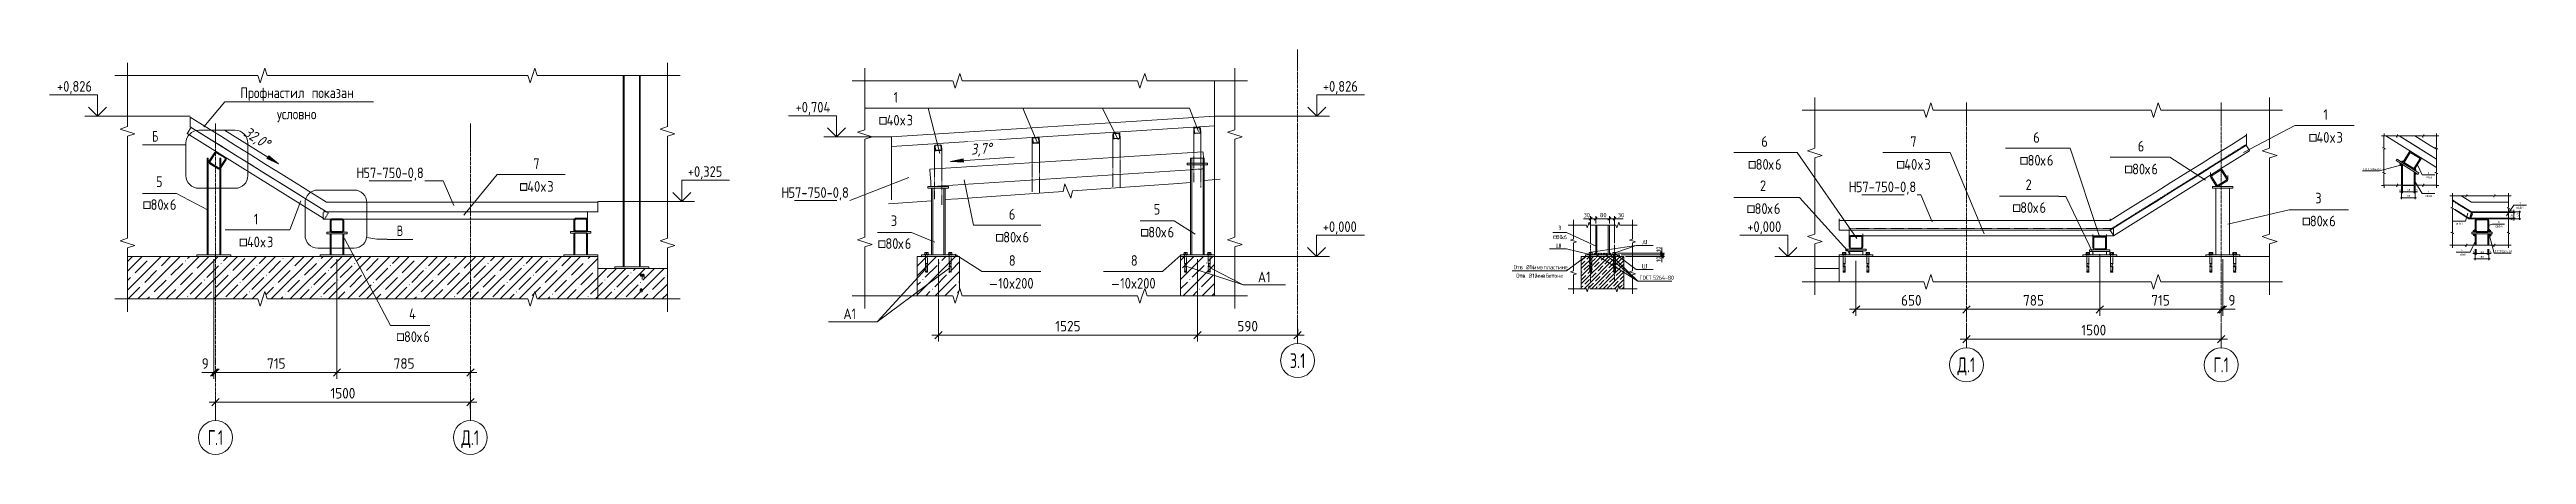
# Model space of a CAD drawing. Header units: millimetres. Extents: x 539 to 32806, y -1166 to 49726.
# Drawn here: x 18225 to 32806, y -1166 to 1218 of the extents above.
import ezdxf

# ---------------------------------------------------------------- set-up
doc = ezdxf.new("R2010")
doc.units = ezdxf.units.MM
for name, pattern in [('01 Штриховая _2 мм_', [3, 2, -1]), ('01 Штриховая _4 мм_', [6, 3.5, -2.5]), ('02 Штрихпунктирная _20 мм_', [25, 20, -2.5, 0, -2.5]), ('02 Штрихпунктирная _5 мм_', [8, 5, -1.5, 0, -1.5])]:
    doc.linetypes.add(name, pattern=pattern)
for name, color, linetype, lineweight in [('AA_Dim', 7, 'Continuous', 9), ('AA_Dim-10', 7, 'Continuous', 9), ('AA_Dim-25', 7, 'Continuous', 9), ('AA_Dim-5', 7, 'Continuous', 9), ('AA_Linii', 7, 'Continuous', 9), ('AA_Oformlenie', 7, 'Continuous', 9), ('AA_Vinoska', 7, 'Continuous', 9), ('AA_Visotnaya otmetka', 7, 'Continuous', 9), ('AF_Balki', 7, 'Continuous', 20), ('AF_Perekritie', 7, 'Continuous', 60), ('AF_Perekritie_Опалубка', 253, 'Continuous', 20), ('AF_Pokritie', 7, 'Continuous', 9), ('AF_Stena', 7, '01 Штриховая _4 мм_', 20), ('AF_Stena_Опалубка', 253, 'Continuous', 20), ('Gen_Dim', 7, 'Continuous', 9), ('Gen_Fragment', 7, 'Continuous', 9), ('KR_Armatura', 7, 'Continuous', 20), ('KR_Armatura_Tonkie', 7, 'Continuous', 20), ('KR_Colonna_KG', 7, 'Continuous', 20), ('KR_Detal', 7, 'Continuous', 20), ('Оси', 7, 'Continuous', 9)]:
    doc.layers.add(name, color=color, linetype=linetype, lineweight=lineweight)
doc.styles.add('GOST Common_1', font='GOST Common.ttf', dxfattribs={"width": 0.85, "height": 62.5})
doc.styles.add('GOST Common_2', font='GOST Common.ttf', dxfattribs={"width": 0.85, "height": 12.5})
doc.styles.add('GOST Common_3', font='GOST Common.ttf', dxfattribs={"width": 0.85, "height": 25})
doc.styles.add('GOST Common_4', font='GOST Common.ttf', dxfattribs={"width": 0.85, "height": 12.5})
doc.styles.add('ISOCPEUR_10', font='isocpeur.ttf', dxfattribs={"width": 0.9, "height": 12.5})
doc.styles.add('ISOCPEUR_11', font='isocpeur.ttf', dxfattribs={"width": 0.85, "height": 12.5})
doc.styles.add('ISOCPEUR_12', font='isocpeur.ttf', dxfattribs={"width": 0.85, "height": 12.5})
doc.styles.add('ISOCPEUR_14', font='isocpeur.ttf', dxfattribs={"width": 0.9, "height": 25})
doc.styles.add('ISOCPEUR_15', font='isocpeur.ttf', dxfattribs={"width": 0.85, "height": 25})
doc.styles.add('ISOCPEUR_16', font='isocpeur.ttf', dxfattribs={"width": 0.85, "height": 25})
doc.styles.add('ISOCPEUR_5', font='isocpeur.ttf', dxfattribs={"width": 0.7, "height": 87.5})
doc.styles.add('ISOCPEUR_6', font='isocpeur.ttf', dxfattribs={"width": 0.85, "height": 62.5})
doc.styles.add('ISOCPEUR_7', font='isocpeur.ttf', dxfattribs={"width": 0.9, "height": 62.5})
doc.styles.add('ISOCPEUR_8', font='isocpeur.ttf', dxfattribs={"width": 0.85, "height": 62.5})
doc.styles.add('ISOCPEUR_9', font='isocpeur.ttf', dxfattribs={"width": 0.7, "height": 62.5})
doc.styles.add('ISOCPEUR_I', font='isocpeui.ttf', dxfattribs={"width": 0.85, "height": 62.5})
doc.dimstyles.new('00_Точн_3_знака__прозр__2', dxfattribs={"dimscale": 304.8, "dimtxt": 62.248823, "dimasz": 0.139436, "dimexe": 0.123031, "dimexo": 0.082021, "dimgap": 0.008202, "dimtad": 1, "dimdec": 3, "dimrnd": 0.001, "dimdsep": 46, "dimtxsty": 'ISOCPEUR_7', "dimblk1": 'OBLIQUE', "dimblk2": 'OBLIQUE', "dimsah": 1, "dimcen": 0.09, "dimdle": 0.123031, "dimazin": 0, "dimtfac": 1, "dimtdec": 4, "dimtix": 1, "dimtmove": 0, "dimatfit": 3, "dimfxl": 1, "dimtvp": 1, "dimtolj": 1, "dimtzin": 0, "dimlwd": 18, "dimlwe": 18, "dimarcsym": 2})
doc.dimstyles.new('00_Точн_3_знака__прозр__3', dxfattribs={"dimscale": 304.8, "dimtxt": 12.449765, "dimasz": 0.027887, "dimexe": 0.024606, "dimexo": 0.016404, "dimgap": 0.00164, "dimtad": 1, "dimdec": 3, "dimrnd": 0.001, "dimdsep": 46, "dimtxsty": 'ISOCPEUR_10', "dimblk1": 'OBLIQUE', "dimblk2": 'OBLIQUE', "dimsah": 1, "dimcen": 0.09, "dimdle": 0.024606, "dimazin": 0, "dimtfac": 1, "dimtdec": 4, "dimtix": 1, "dimtmove": 0, "dimatfit": 3, "dimfxl": 1, "dimtvp": 1, "dimtolj": 1, "dimtzin": 0, "dimlwd": 18, "dimlwe": 18, "dimarcsym": 2})
doc.dimstyles.new('00_Точн_3_знака__прозр__4', dxfattribs={"dimscale": 304.8, "dimtxt": 24.899529, "dimasz": 0.055774, "dimexe": 0.049213, "dimexo": 0.032808, "dimgap": 0.003281, "dimtad": 1, "dimdec": 3, "dimrnd": 0.001, "dimdsep": 46, "dimtxsty": 'ISOCPEUR_14', "dimblk1": 'OBLIQUE', "dimblk2": 'OBLIQUE', "dimsah": 1, "dimcen": 0.09, "dimdle": 0.049213, "dimazin": 0, "dimtfac": 1, "dimtdec": 4, "dimtix": 1, "dimtmove": 1, "dimatfit": 3, "dimfxl": 1, "dimtvp": 1, "dimtolj": 1, "dimtzin": 0, "dimlwd": 18, "dimlwe": 18, "dimarcsym": 2})
doc.dimstyles.new('00_Точн_3_знака__прозр__5', dxfattribs={"dimscale": 304.8, "dimtxt": 12.449765, "dimasz": 0.027887, "dimexe": 0.024606, "dimexo": 0.016404, "dimgap": 0.00164, "dimtad": 1, "dimdec": 3, "dimrnd": 0.001, "dimdsep": 46, "dimtxsty": 'ISOCPEUR_10', "dimblk1": 'OBLIQUE', "dimblk2": 'OBLIQUE', "dimsah": 1, "dimcen": 0.09, "dimdle": 0.024606, "dimazin": 0, "dimtfac": 1, "dimtdec": 4, "dimtix": 1, "dimtmove": 1, "dimatfit": 3, "dimfxl": 1, "dimtvp": 1, "dimtolj": 1, "dimtzin": 0, "dimlwd": 18, "dimlwe": 18, "dimarcsym": 2})
doc.dimstyles.new('05_Округл_1мм__прозр__2', dxfattribs={"dimscale": 304.8, "dimtxt": 62.248823, "dimasz": 0.139436, "dimexe": 0.123031, "dimexo": 0.082021, "dimgap": 0.008202, "dimtad": 1, "dimdec": 0, "dimdsep": 46, "dimtxsty": 'ISOCPEUR_7', "dimblk1": 'OBLIQUE', "dimblk2": 'OBLIQUE', "dimsah": 1, "dimcen": 0.09, "dimdle": 0.123031, "dimazin": 0, "dimtfac": 1, "dimtdec": 4, "dimtix": 1, "dimtmove": 1, "dimatfit": 3, "dimfxl": 1, "dimtvp": 1, "dimtolj": 1, "dimtzin": 0, "dimlwd": 18, "dimlwe": 18, "dimarcsym": 2})
doc.dimstyles.new('05_Округл_1мм__прозр__3', dxfattribs={"dimscale": 304.8, "dimtxt": 62.248823, "dimasz": 0.139436, "dimexe": 0.123031, "dimexo": 0.082021, "dimgap": 0.008202, "dimtad": 1, "dimdec": 0, "dimdsep": 46, "dimtxsty": 'ISOCPEUR_7', "dimblk1": 'OBLIQUE', "dimblk2": 'OBLIQUE', "dimsah": 1, "dimcen": 0.09, "dimdle": 0.123031, "dimazin": 0, "dimtfac": 1, "dimtdec": 4, "dimtix": 1, "dimtmove": 0, "dimatfit": 3, "dimfxl": 1, "dimtvp": 1, "dimtolj": 1, "dimtzin": 0, "dimlwd": 18, "dimlwe": 18, "dimarcsym": 2})
doc.dimstyles.new('05_Округл_1мм__прозр__4', dxfattribs={"dimscale": 304.8, "dimtxt": 24.899529, "dimasz": 0.055774, "dimexe": 0.049213, "dimexo": 0.032808, "dimgap": 0.003281, "dimtad": 1, "dimdec": 0, "dimdsep": 46, "dimtxsty": 'ISOCPEUR_14', "dimblk1": 'OBLIQUE', "dimblk2": 'OBLIQUE', "dimsah": 1, "dimcen": 0.09, "dimdle": 0.049213, "dimazin": 0, "dimtfac": 1, "dimtdec": 4, "dimtix": 1, "dimtmove": 1, "dimatfit": 3, "dimfxl": 1, "dimtvp": 1, "dimtolj": 1, "dimtzin": 0, "dimlwd": 18, "dimlwe": 18, "dimarcsym": 2})
doc.dimstyles.new('05_Округл_1мм__прозр__5', dxfattribs={"dimscale": 304.8, "dimtxt": 12.449765, "dimasz": 0.027887, "dimexe": 0.024606, "dimexo": 0.016404, "dimgap": 0.00164, "dimtad": 1, "dimdec": 0, "dimdsep": 46, "dimtxsty": 'ISOCPEUR_10', "dimblk1": 'OBLIQUE', "dimblk2": 'OBLIQUE', "dimsah": 1, "dimcen": 0.09, "dimdle": 0.024606, "dimazin": 0, "dimtfac": 1, "dimtdec": 4, "dimtix": 1, "dimtmove": 1, "dimatfit": 3, "dimfxl": 1, "dimtvp": 1, "dimtolj": 1, "dimtzin": 0, "dimlwd": 18, "dimlwe": 18, "dimarcsym": 2})
doc.dimstyles.new('05_Округл_1мм__прозр__6', dxfattribs={"dimscale": 304.8, "dimtxt": 12.449765, "dimasz": 0.027887, "dimexe": 0.024606, "dimexo": 0.016404, "dimgap": 0.00164, "dimtad": 1, "dimdec": 0, "dimdsep": 46, "dimtxsty": 'ISOCPEUR_10', "dimblk1": 'OBLIQUE', "dimblk2": 'OBLIQUE', "dimsah": 1, "dimcen": 0.09, "dimdle": 0.024606, "dimazin": 0, "dimtfac": 1, "dimtdec": 4, "dimtix": 1, "dimtmove": 0, "dimatfit": 3, "dimfxl": 1, "dimtvp": 1, "dimtolj": 1, "dimtzin": 0, "dimlwd": 18, "dimlwe": 18, "dimarcsym": 2})
doc.dimstyles.new('05_Округл_5мм__прозр_', dxfattribs={"dimscale": 304.8, "dimtxt": 24.899529, "dimasz": 0.055774, "dimexe": 0.049213, "dimexo": 0.032808, "dimgap": 0.003281, "dimtad": 1, "dimdec": 0, "dimrnd": 5, "dimdsep": 46, "dimtxsty": 'ISOCPEUR_14', "dimblk1": 'OBLIQUE', "dimblk2": 'OBLIQUE', "dimsah": 1, "dimcen": 0.09, "dimdle": 0.049213, "dimazin": 0, "dimtfac": 1, "dimtdec": 4, "dimtix": 1, "dimtmove": 0, "dimatfit": 3, "dimfxl": 1, "dimtvp": 1, "dimtolj": 1, "dimtzin": 0, "dimlwd": 18, "dimlwe": 18, "dimarcsym": 2})
pattern_1 = [(45, (19837.94, -1064.75), (-56.1266, 56.1266), []), (45, (19894.06, -1064.75), (-56.1266, 56.1266), [99.219, -19.844, 0.8382, -19.006])]
pattern_2 = [(45, (24319.76, -922.52), (-56.1266, 56.1266), []), (45, (24375.886, -922.52), (-56.1266, 56.1266), [99.219, -19.844, 0.8382, -19.006])]

msp = doc.modelspace()

# ---------------------------------------------------------------- texts
at = {"layer": 'AA_Vinoska', "attachment_point": 1}
for s, insert, char_height, width, style in [('Профнастил', (19348.34, 995.168), 62.5, 487.225578, 'GOST Common_1'), ('\\fGOST Common|b0|i0|c204|p34|;\\W.85; ', (19750.3413, 995.168), 62.5, 22.146617, 'GOST Common_1'), ('показан', (19768.6141, 995.168), 62.5, 328.792086, 'GOST Common_1'), ('\\fISOCPEUR|b0|i0|c204|p34|;\\W.85;1', (23193.6115, 968.1105), 62.5, 32.368133, 'ISOCPEUR_6'), ('\\fISOCPEUR|b0|i0|c204|p34|;\\W.85;1', (23193.6115, 968.1105), 62.5, 32.368133, 'ISOCPEUR_6'), ('\\fISOCPEUR|b0|i0|c204|p34|;\\W.85;1', (23193.6115, 968.1105), 62.5, 32.368133, 'ISOCPEUR_6'), ('\\fISOCPEUR|b0|i0|c204|p34|;\\W.85;1', (23193.6115, 968.1105), 62.5, 32.368133, 'ISOCPEUR_6'), ('\\fISOCPEUR|b0|i0|c130|p34|;\\W.85;□', (23105.1053, 833.8364), 62.5, 57.921922, 'ISOCPEUR_8'), ('\\fISOCPEUR|b0|i0|c130|p34|;\\W.85;□', (23105.1053, 833.8364), 62.5, 57.921922, 'ISOCPEUR_8'), ('\\fISOCPEUR|b0|i0|c130|p34|;\\W.85;□', (23105.1053, 833.8364), 62.5, 57.921922, 'ISOCPEUR_8'), ('\\fISOCPEUR|b0|i0|c130|p34|;\\W.85;□', (23105.1053, 833.8364), 62.5, 57.921922, 'ISOCPEUR_8'), ('40', (23152.8956, 833.8364), 62.5, 97.104398, 'ISOCPEUR_6'), ('40', (23152.8956, 833.8364), 62.5, 97.104398, 'ISOCPEUR_6'), ('40', (23152.8956, 833.8364), 62.5, 97.104398, 'ISOCPEUR_6'), ('40', (23152.8956, 833.8364), 62.5, 97.104398, 'ISOCPEUR_6'), ('\\fISOCPEUR|b0|i0|c204|p34|;\\W.85;х', (23233.0148, 833.8364), 62.5, 45.99682, 'ISOCPEUR_6'), ('\\fISOCPEUR|b0|i0|c204|p34|;\\W.85;х', (23233.0148, 833.8364), 62.5, 45.99682, 'ISOCPEUR_6'), ('\\fISOCPEUR|b0|i0|c204|p34|;\\W.85;х', (23233.0148, 833.8364), 62.5, 45.99682, 'ISOCPEUR_6'), ('\\fISOCPEUR|b0|i0|c204|p34|;\\W.85;х', (23233.0148, 833.8364), 62.5, 45.99682, 'ISOCPEUR_6'), ('\\fISOCPEUR|b0|i0|c204|p34|;\\W.85;3', (23270.9659, 833.8364), 62.5, 45.99682, 'ISOCPEUR_6'), ('\\fISOCPEUR|b0|i0|c204|p34|;\\W.85;3', (23270.9659, 833.8364), 62.5, 45.99682, 'ISOCPEUR_6'), ('\\fISOCPEUR|b0|i0|c204|p34|;\\W.85;3', (23270.9659, 833.8364), 62.5, 45.99682, 'ISOCPEUR_6'), ('\\fISOCPEUR|b0|i0|c204|p34|;\\W.85;3', (23270.9659, 833.8364), 62.5, 45.99682, 'ISOCPEUR_6'), ('\\fISOCPEUR|b0|i0|c204|p34|;\\W.85;6', (29902.5978, 732.0304), 62.5, 45.99682, 'ISOCPEUR_6'), ('40', (31569.8984, 732.5157), 62.5, 97.104398, 'ISOCPEUR_6'), ('\\fISOCPEUR|b0|i0|c204|p34|;\\W.85;1', (31610.6143, 866.7898), 62.5, 32.368133, 'ISOCPEUR_6'), ('\\fISOCPEUR|b0|i0|c204|p34|;\\W.85;3', (31687.9687, 732.5157), 62.5, 45.99682, 'ISOCPEUR_6'), ('\\fISOCPEUR|b0|i0|c204|p34|;\\W.85;6', (28301.9516, 707.8611), 62.5, 45.99682, 'ISOCPEUR_6'), ('\\fISOCPEUR|b0|i0|c204|p34|;\\W.85;7', (29178.9253, 707.8611), 62.5, 45.99682, 'ISOCPEUR_6'), ('\\fISOCPEUR|b0|i0|c130|p34|;\\W.85;□', (29821.7416, 597.7563), 62.5, 57.921922, 'ISOCPEUR_8'), ('80', (29869.532, 597.7563), 62.5, 91.993641, 'ISOCPEUR_6'), ('\\fISOCPEUR|b0|i0|c204|p34|;\\W.85;6', (29983.3855, 597.7563), 62.5, 45.99682, 'ISOCPEUR_6'), ('\\fISOCPEUR|b0|i0|c204|p34|;\\W.85;6', (30517.9054, 680.4431), 62.5, 45.99682, 'ISOCPEUR_6'), ('\\fISOCPEUR|b0|i0|c130|p34|;\\W.85;□', (31522.108, 732.5157), 62.5, 57.921922, 'ISOCPEUR_8'), ('\\fISOCPEUR|b0|i0|c204|p34|;\\W.85;х', (31650.0175, 732.5157), 62.5, 45.99682, 'ISOCPEUR_6'), ('\\fISOCPEUR|b0|i0|c204|p34|;\\W.85;5', (18852.0084, 471.5222), 62.5, 45.99682, 'ISOCPEUR_6'), ('\\fISOCPEUR|b0|i0|c204|p34|;\\W.85;Н', (20030.7585, 523.6386), 62.5, 51.107578, 'ISOCPEUR_6'), ('57-750-0,8', (20072.9265, 523.6386), 62.5, 436.118, 'ISOCPEUR_6'), ('40', (21037.5401, 443.622), 62.5, 97.104398, 'ISOCPEUR_6'), ('\\fISOCPEUR|b0|i0|c204|p34|;\\W.85;7', (21072.7309, 577.8962), 62.5, 45.99682, 'ISOCPEUR_6'), ('\\fISOCPEUR|b0|i0|c204|p34|;\\W.85;3', (21155.6104, 443.622), 62.5, 45.99682, 'ISOCPEUR_6'), ('\\fISOCPEUR|b0|i0|c130|p34|;\\W.85;□', (28221.0953, 573.5869), 62.5, 57.921922, 'ISOCPEUR_8'), ('80', (28268.8857, 573.5869), 62.5, 91.993641, 'ISOCPEUR_6'), ('\\fISOCPEUR|b0|i0|c204|p34|;\\W.85;2', (28294.1309, 447.7491), 62.5, 45.99682, 'ISOCPEUR_6'), ('\\fISOCPEUR|b0|i0|c204|p34|;\\W.85;х', (28344.788, 573.5869), 62.5, 45.99682, 'ISOCPEUR_6'), ('\\fISOCPEUR|b0|i0|c204|p34|;\\W.85;6', (28382.7392, 573.5869), 62.5, 45.99682, 'ISOCPEUR_6'), ('\\fISOCPEUR|b0|i0|c204|p34|;\\W.85;Н', (28816.2345, 440.9673), 62.5, 51.107578, 'ISOCPEUR_6'), ('57-750-0,8', (28858.4024, 440.9673), 62.5, 436.118, 'ISOCPEUR_6'), ('\\fISOCPEUR|b0|i0|c130|p34|;\\W.85;□', (29095.944, 573.5869), 62.5, 57.921922, 'ISOCPEUR_8'), ('40', (29143.7344, 573.5869), 62.5, 97.104398, 'ISOCPEUR_6'), ('\\fISOCPEUR|b0|i0|c204|p34|;\\W.85;х', (29223.8535, 573.5869), 62.5, 45.99682, 'ISOCPEUR_6'), ('\\fISOCPEUR|b0|i0|c204|p34|;\\W.85;3', (29261.8047, 573.5869), 62.5, 45.99682, 'ISOCPEUR_6'), ('\\fISOCPEUR|b0|i0|c204|p34|;\\W.85;2', (29857.7578, 453.89), 62.5, 45.99682, 'ISOCPEUR_6'), ('\\fISOCPEUR|b0|i0|c204|p34|;\\W.85;х', (29945.4343, 597.7563), 62.5, 45.99682, 'ISOCPEUR_6'), ('\\fISOCPEUR|b0|i0|c130|p34|;\\W.85;□', (30437.0491, 546.169), 62.5, 57.921922, 'ISOCPEUR_8'), ('80', (30484.8395, 546.169), 62.5, 91.993641, 'ISOCPEUR_6'), ('\\fISOCPEUR|b0|i0|c204|p34|;\\W.85;х', (30560.7419, 546.169), 62.5, 45.99682, 'ISOCPEUR_6'), ('\\fISOCPEUR|b0|i0|c204|p34|;\\W.85;6', (30598.693, 546.169), 62.5, 45.99682, 'ISOCPEUR_6'), ('ГОСТ', (31845.211, 521.447), 12.5, 38.841759, 'GOST Common_2'), (' 5264-80', (31877.2587, 521.447), 12.5, 69.847023, 'GOST Common_2'), ('\\fGOST Common|b0|i0|c130|p34|;\\W.85;□', (32208.8416, 472.7298), 12.5, 11.584384, 'GOST Common_4'), ('40', (32218.3996, 472.7298), 12.5, 19.42088, 'GOST Common_2'), ('\\fGOST Common|b0|i0|c204|p34|;\\W.85;6', (32225.4378, 497.7298), 12.5, 9.199364, 'GOST Common_2'), ('\\fGOST Common|b0|i0|c204|p34|;\\W.85;х', (32234.4235, 472.7298), 12.5, 9.199364, 'GOST Common_2'), ('\\fGOST Common|b0|i0|c204|p34|;\\W.85;3', (32242.0137, 472.7298), 12.5, 9.199364, 'GOST Common_2'), ('\\fISOCPEUR|b0|i0|c130|p34|;\\W.85;□', (18772.4275, 336.7811), 62.5, 57.921922, 'ISOCPEUR_8'), ('80', (18820.2179, 336.7811), 62.5, 91.993641, 'ISOCPEUR_6'), ('\\fISOCPEUR|b0|i0|c204|p34|;\\W.85;х', (18896.1202, 336.7811), 62.5, 45.99682, 'ISOCPEUR_6'), ('\\fISOCPEUR|b0|i0|c204|p34|;\\W.85;6', (18934.0714, 336.7811), 62.5, 45.99682, 'ISOCPEUR_6'), ('\\fISOCPEUR|b0|i0|c130|p34|;\\W.85;□', (20989.7497, 443.622), 62.5, 57.921922, 'ISOCPEUR_8'), ('\\fISOCPEUR|b0|i0|c204|p34|;\\W.85;х', (21117.6592, 443.622), 62.5, 45.99682, 'ISOCPEUR_6'), ('\\fISOCPEUR|b0|i0|c204|p34|;\\W.85;Н', (22533.1426, 407.5749), 62.5, 51.107578, 'ISOCPEUR_6'), ('57-750-0,8', (22575.3106, 407.5749), 62.5, 436.118, 'ISOCPEUR_6'), ('\\fISOCPEUR|b0|i0|c204|p34|;\\W.85;5', (24725.0044, 309.2956), 62.5, 45.99682, 'ISOCPEUR_6'), ('\\fISOCPEUR|b0|i0|c130|p34|;\\W.85;□', (28214.55, 313.008), 62.5, 57.921922, 'ISOCPEUR_8'), ('80', (28262.3404, 313.008), 62.5, 91.993641, 'ISOCPEUR_6'), ('\\fISOCPEUR|b0|i0|c204|p34|;\\W.85;х', (28338.2428, 313.008), 62.5, 45.99682, 'ISOCPEUR_6'), ('\\fISOCPEUR|b0|i0|c204|p34|;\\W.85;6', (28376.1939, 313.008), 62.5, 45.99682, 'ISOCPEUR_6'), ('\\fISOCPEUR|b0|i0|c130|p34|;\\W.85;□', (29778.1769, 319.1488), 62.5, 57.921922, 'ISOCPEUR_8'), ('80', (29825.9673, 319.1488), 62.5, 91.993641, 'ISOCPEUR_6'), ('\\fISOCPEUR|b0|i0|c204|p34|;\\W.85;х', (29901.8696, 319.1488), 62.5, 45.99682, 'ISOCPEUR_6'), ('\\fISOCPEUR|b0|i0|c204|p34|;\\W.85;6', (29939.8208, 319.1488), 62.5, 45.99682, 'ISOCPEUR_6'), ('\\fISOCPEUR|b0|i0|c204|p34|;\\W.85;3', (31562.8364, 374.6952), 62.5, 45.99682, 'ISOCPEUR_6'), ('\\fGOST Common|b0|i0|c130|p34|;\\W.85;□', (32209.2666, 362.7298), 12.5, 11.584384, 'GOST Common_4'), ('80', (32218.8246, 362.7298), 12.5, 18.398728, 'GOST Common_2'), ('\\fGOST Common|b0|i0|c204|p34|;\\W.85;5', (32225.4378, 387.7298), 12.5, 9.199364, 'GOST Common_2'), ('\\fGOST Common|b0|i0|c204|p34|;\\W.85;х', (32234.0051, 362.7298), 12.5, 9.199364, 'GOST Common_2'), ('\\fGOST Common|b0|i0|c204|p34|;\\W.85;6', (32241.5953, 362.7298), 12.5, 9.199364, 'GOST Common_2'), ('40', (32757.6412, 293.474), 12.5, 19.42088, 'GOST Common_2'), ('\\fGOST Common|b0|i0|c204|p34|;\\W.85;7', (32764.6794, 318.474), 12.5, 9.199364, 'GOST Common_2'), ('\\fGOST Common|b0|i0|c204|p34|;\\W.85;3', (32781.2553, 293.474), 12.5, 9.199364, 'GOST Common_2'), ('\\fISOCPEUR|b0|i0|c204|p34|;\\W.85;1', (19427.7971, 251.3353), 62.5, 32.368133, 'ISOCPEUR_6'), ('\\fISOCPEUR|b0|i0|c204|p34|;\\W.85;3', (23177.7169, 241.9355), 62.5, 45.99682, 'ISOCPEUR_6'), ('\\fISOCPEUR|b0|i0|c204|p34|;\\W.85;6', (23872.4206, 279.3503), 62.5, 45.99682, 'ISOCPEUR_6'), ('\\fISOCPEUR|b0|i0|c130|p34|;\\W.85;□', (24645.4235, 174.5544), 62.5, 57.921922, 'ISOCPEUR_8'), ('80', (24693.2139, 174.5544), 62.5, 91.993641, 'ISOCPEUR_6'), ('\\fISOCPEUR|b0|i0|c204|p34|;\\W.85;х', (24769.1162, 174.5544), 62.5, 45.99682, 'ISOCPEUR_6'), ('\\fISOCPEUR|b0|i0|c204|p34|;\\W.85;6', (24807.0674, 174.5544), 62.5, 45.99682, 'ISOCPEUR_6'), ('\\fISOCPEUR|b0|i0|c204|p34|;\\W.85;3', (27107.2463, 180.6928), 25, 18.398728, 'ISOCPEUR_15'), ('\\fISOCPEUR|b0|i0|c130|p34|;\\W.85;□', (31483.2555, 239.9541), 62.5, 57.921922, 'ISOCPEUR_8'), ('80', (31531.0459, 239.9541), 62.5, 91.993641, 'ISOCPEUR_6'), ('\\fISOCPEUR|b0|i0|c204|p34|;\\W.85;х', (31606.9482, 239.9541), 62.5, 45.99682, 'ISOCPEUR_6'), ('\\fISOCPEUR|b0|i0|c204|p34|;\\W.85;6', (31644.8994, 239.9541), 62.5, 45.99682, 'ISOCPEUR_6'), ('\\fGOST Common|b0|i0|c130|p34|;\\W.85;□', (32389.6133, 198.937), 12.5, 11.584384, 'GOST Common_4'), ('40', (32399.1714, 198.937), 12.5, 19.42088, 'GOST Common_2'), ('\\fGOST Common|b0|i0|c204|p34|;\\W.85;1', (32407.3145, 223.937), 12.5, 6.473627, 'GOST Common_2'), ('\\fGOST Common|b0|i0|c204|p34|;\\W.85;х', (32415.1952, 198.937), 12.5, 9.199364, 'GOST Common_2'), ('\\fGOST Common|b0|i0|c204|p34|;\\W.85;3', (32422.7854, 198.937), 12.5, 9.199364, 'GOST Common_2'), ('\\fISOCPEUR|b0|i0|c130|p34|;\\W.85;□', (32623.401, 183.0027), 12.5, 11.584384, 'ISOCPEUR_12'), ('80', (32632.9591, 183.0027), 12.5, 18.398728, 'ISOCPEUR_11'), ('\\fISOCPEUR|b0|i0|c204|p34|;\\W.85;6', (32639.5723, 209.8576), 12.5, 9.199364, 'ISOCPEUR_11'), ('\\fISOCPEUR|b0|i0|c204|p34|;\\W.85;х', (32648.1396, 183.0027), 12.5, 9.199364, 'ISOCPEUR_11'), ('\\fISOCPEUR|b0|i0|c204|p34|;\\W.85;6', (32655.7298, 183.0027), 12.5, 9.199364, 'ISOCPEUR_11'), ('\\fGOST Common|b0|i0|c130|p34|;\\W.85;□', (32748.0832, 293.474), 12.5, 11.584384, 'GOST Common_4'), ('\\fGOST Common|b0|i0|c204|p34|;\\W.85;х', (32773.6651, 293.474), 12.5, 9.199364, 'GOST Common_2'), ('\\fISOCPEUR|b0|i0|c130|p34|;\\W.85;□', (19339.2908, 117.0611), 62.5, 57.921922, 'ISOCPEUR_8'), ('40', (19387.0812, 117.0611), 62.5, 97.104398, 'ISOCPEUR_6'), ('\\fISOCPEUR|b0|i0|c204|p34|;\\W.85;х', (19467.2003, 117.0611), 62.5, 45.99682, 'ISOCPEUR_6'), ('\\fISOCPEUR|b0|i0|c204|p34|;\\W.85;3', (19505.1515, 117.0611), 62.5, 45.99682, 'ISOCPEUR_6'), ('\\fISOCPEUR|b0|i0|c130|p34|;\\W.85;□', (23098.136, 107.1943), 62.5, 57.921922, 'ISOCPEUR_8'), ('80', (23145.9264, 107.1943), 62.5, 91.993641, 'ISOCPEUR_6'), ('\\fISOCPEUR|b0|i0|c204|p34|;\\W.85;х', (23221.8287, 107.1943), 62.5, 45.99682, 'ISOCPEUR_6'), ('\\fISOCPEUR|b0|i0|c204|p34|;\\W.85;6', (23259.7799, 107.1943), 62.5, 45.99682, 'ISOCPEUR_6'), ('\\fISOCPEUR|b0|i0|c130|p34|;\\W.85;□', (23791.5644, 145.0762), 62.5, 57.921922, 'ISOCPEUR_8'), ('80', (23839.3547, 145.0762), 62.5, 91.993641, 'ISOCPEUR_6'), ('\\fISOCPEUR|b0|i0|c204|p34|;\\W.85;8', (23872.4206, 7.7479), 62.5, 45.99682, 'ISOCPEUR_6'), ('\\fISOCPEUR|b0|i0|c204|p34|;\\W.85;х', (23915.2571, 145.0762), 62.5, 45.99682, 'ISOCPEUR_6'), ('\\fISOCPEUR|b0|i0|c204|p34|;\\W.85;6', (23953.2083, 145.0762), 62.5, 45.99682, 'ISOCPEUR_6'), ('\\fISOCPEUR|b0|i0|c204|p34|;\\W.85;8', (24590.7156, 7.7479), 62.5, 45.99682, 'ISOCPEUR_6'), ('\\fISOCPEUR|b0|i0|c130|p34|;\\W.85;□', (27075.414, 126.7963), 25, 23.168769, 'ISOCPEUR_16'), ('\\fISOCPEUR|b0|i0|c204|p34|;\\W.85;Ш', (27089.504, 76.0152), 25, 25.894506, 'ISOCPEUR_15'), ('80', (27094.5301, 126.7963), 25, 36.797456, 'ISOCPEUR_15'), ('\\fISOCPEUR|b0|i0|c204|p34|;\\W.85;1', (27110.8691, 76.0152), 25, 12.947253, 'ISOCPEUR_15'), ('\\fISOCPEUR|b0|i0|c204|p34|;\\W.85;х', (27124.8911, 126.7963), 25, 18.398728, 'ISOCPEUR_15'), ('\\fISOCPEUR|b0|i0|c204|p34|;\\W.85;6', (27140.0716, 126.7963), 25, 18.398728, 'ISOCPEUR_15'), ('\\fISOCPEUR|b0|i0|c204|p34|;\\W.85;А', (27600.3404, 96.6043), 25, 23.168769, 'ISOCPEUR_15'), ('\\fISOCPEUR|b0|i0|c204|p34|;\\W.85;А', (27600.3404, 96.6043), 25, 23.168769, 'ISOCPEUR_15'), ('\\fISOCPEUR|b0|i0|c204|p34|;\\W.85;1', (27619.4566, 96.6043), 25, 12.947253, 'ISOCPEUR_15'), ('\\fISOCPEUR|b0|i0|c204|p34|;\\W.85;1', (27619.4566, 96.6043), 25, 12.947253, 'ISOCPEUR_15'), ('\\fISOCPEUR|b0|i0|c130|p34|;\\W.85;□', (32406.9664, 17.6187), 12.5, 11.584384, 'ISOCPEUR_12'), ('80', (32416.5244, 17.6187), 12.5, 18.398728, 'ISOCPEUR_11'), ('\\fISOCPEUR|b0|i0|c204|p34|;\\W.85;4', (32422.4575, 44.5669), 12.5, 10.221516, 'ISOCPEUR_11'), ('\\fISOCPEUR|b0|i0|c204|p34|;\\W.85;х', (32431.7049, 17.6187), 12.5, 9.199364, 'ISOCPEUR_11'), ('\\fISOCPEUR|b0|i0|c204|p34|;\\W.85;6', (32439.2951, 17.6187), 12.5, 9.199364, 'ISOCPEUR_11'), ('ГОСТ', (32620.1328, 35.8465), 12.5, 38.841759, 'GOST Common_2'), (' 5264-80', (32652.1805, 35.8465), 12.5, 69.847023, 'GOST Common_2'), ('10x200', (23809.8084, -126.5263), 62.5, 262.352234, 'ISOCPEUR_6'), ('10x200', (24528.1034, -126.5263), 62.5, 262.352234, 'ISOCPEUR_6'), ('\\fISOCPEUR|b0|i0|c204|p34|;\\W.85;А', (25338.6928, -89.3667), 62.5, 57.921922, 'ISOCPEUR_6'), ('\\fISOCPEUR|b0|i0|c204|p34|;\\W.85;А', (25338.6928, -89.3667), 62.5, 57.921922, 'ISOCPEUR_6'), ('\\fISOCPEUR|b0|i0|c204|p34|;\\W.85;1', (25386.4832, -89.3667), 62.5, 32.368133, 'ISOCPEUR_6'), ('\\fISOCPEUR|b0|i0|c204|p34|;\\W.85;1', (25386.4832, -89.3667), 62.5, 32.368133, 'ISOCPEUR_6'), ('Отв', (26843.5069, -50.4066), 25, 62.010528, 'GOST Common_3'), ('Отв', (26859.2744, -100.4066), 25, 62.010528, 'GOST Common_3'), ('. Ø14', (26894.6708, -50.4066), 25, 75.639216, 'GOST Common_3'), ('. Ø12', (26910.4383, -100.4066), 25, 73.594912, 'GOST Common_3'), ('мм', (26957.0793, -50.4066), 25, 40.886063, 'GOST Common_3'), ('мм', (26971.1601, -100.4066), 25, 40.886063, 'GOST Common_3'), ('\\fGOST Common|b0|i0|c204|p34|;\\W.85; ', (26990.8137, -50.4066), 25, 8.858647, 'GOST Common_3'), ('\\fGOST Common|b0|i0|c204|p34|;\\W.85;в', (26998.1228, -50.4066), 25, 18.398728, 'GOST Common_3'), ('\\fGOST Common|b0|i0|c204|p34|;\\W.85; ', (27004.8945, -100.4066), 25, 8.858647, 'GOST Common_3'), ('\\fGOST Common|b0|i0|c204|p34|;\\W.85; ', (27013.3033, -50.4066), 25, 8.858647, 'GOST Common_3'), ('\\fGOST Common|b0|i0|c204|p34|;\\W.85;в', (27012.2036, -100.4066), 25, 18.398728, 'GOST Common_3'), ('пластине', (27020.6124, -50.4066), 25, 151.278431, 'GOST Common_3'), ('\\fGOST Common|b0|i0|c204|p34|;\\W.85; ', (27027.3841, -100.4066), 25, 8.858647, 'GOST Common_3'), ('бетоне', (27034.6932, -100.4066), 25, 115.162409, 'GOST Common_3'), ('ГОСТ', (27584.6205, -112.249), 25, 77.683519, 'GOST Common_3'), ('\\fISOCPEUR|b0|i0|c204|p34|;\\W.85;Ш', (27599.1929, -44.9278), 25, 25.894506, 'ISOCPEUR_15'), ('\\fISOCPEUR|b0|i0|c204|p34|;\\W.85;1', (27620.558, -44.9278), 25, 12.947253, 'ISOCPEUR_15'), (' 5264-80', (27648.7158, -112.249), 25, 139.694047, 'GOST Common_3'), ('\\fISOCPEUR|b0|i0|c204|p34|;\\W.85;—', (23756.3956, -126.5263), 62.5, 64.736266, 'ISOCPEUR_6'), ('\\fISOCPEUR|b0|i0|c204|p34|;\\W.85;—', (24474.6906, -126.5263), 62.5, 64.736266, 'ISOCPEUR_6'), ('\\fISOCPEUR|b0|i0|c204|p34|;\\W.85;4', (20341.6268, -306.176), 62.5, 51.107578, 'ISOCPEUR_6'), ('\\fISOCPEUR|b0|i0|c204|p34|;\\W.85;А', (22898.7489, -306.3144), 62.5, 57.921922, 'ISOCPEUR_6'), ('\\fISOCPEUR|b0|i0|c204|p34|;\\W.85;А', (22898.7489, -306.3144), 62.5, 57.921922, 'ISOCPEUR_6'), ('\\fISOCPEUR|b0|i0|c204|p34|;\\W.85;1', (22946.5392, -306.3144), 62.5, 32.368133, 'ISOCPEUR_6'), ('\\fISOCPEUR|b0|i0|c204|p34|;\\W.85;1', (22946.5392, -306.3144), 62.5, 32.368133, 'ISOCPEUR_6'), ('\\fISOCPEUR|b0|i0|c130|p34|;\\W.85;□', (20264.1709, -440.9171), 62.5, 57.921922, 'ISOCPEUR_8'), ('80', (20311.9613, -440.9171), 62.5, 91.993641, 'ISOCPEUR_6'), ('\\fISOCPEUR|b0|i0|c204|p34|;\\W.85;х', (20387.8636, -440.9171), 62.5, 45.99682, 'ISOCPEUR_6'), ('\\fISOCPEUR|b0|i0|c204|p34|;\\W.85;6', (20425.8148, -440.9171), 62.5, 45.99682, 'ISOCPEUR_6')]:
    msp.add_mtext(s, dxfattribs=dict(at, insert=insert, char_height=char_height, width=width, style=style))
at = {"layer": 'AA_Visotnaya otmetka', "char_height": 62.5, "attachment_point": 1, "line_spacing_factor": 1.149209, "style": 'ISOCPEUR_6'}
for s, insert, width in [('+0,826', (18269.4269, 1032.8026), 242.007515), ('+0,826', (25721.2177, 1032.8026), 242.007515), ('+0,704', (22616.9605, 910.3026), 247.983009), ('+0,325', (21982.7635, 531.3026), 242.007515), ('+0,000', (25720.6532, 206.6535), 242.007515), ('+0,000', (28219.578, 206.6535), 242.007515)]:
    msp.add_mtext(s, dxfattribs=dict(at, insert=insert, width=width))
at = {"layer": 'Gen_Fragment', "char_height": 62.5, "width": 42.088594, "attachment_point": 1, "style": 'ISOCPEUR_9'}
for s, insert in [('\\fISOCPEUR|b0|i0|c204|p34|;\\W.7;Б', (18829.4552, 738.5423)), ('\\fISOCPEUR|b0|i0|c204|p34|;\\W.7;В', (20269.7517, 182.3091))]:
    msp.add_mtext(s, dxfattribs=dict(at, insert=insert))
at = {"layer": 'Оси', "char_height": 87.5, "attachment_point": 1, "style": 'ISOCPEUR_5'}
for s, insert, width in [('3.1', (25526.2681, -569.6938), 112.23625), ('\\fISOCPEUR|b0|i0|c204|p34|;\\W.7;Д', (29456.7093, -594.6529), 67.34175), ('.1', (29512.2718, -594.6529), 60.326984), ('\\fISOCPEUR|b0|i0|c204|p34|;\\W.7;Г', (30963.0968, -594.6529), 51.909266), ('.1', (31005.9262, -594.6529), 60.326984), ('\\fISOCPEUR|b0|i0|c204|p34|;\\W.7;Г', (19156.0434, -1022.6257), 51.909266), ('.1', (19198.8729, -1022.6257), 60.326984), ('\\fISOCPEUR|b0|i0|c204|p34|;\\W.7;Д', (20649.6559, -1022.6257), 67.34175), ('.1', (20705.2184, -1022.6257), 60.326984)]:
    msp.add_mtext(s, dxfattribs=dict(at, insert=insert, width=width))

# ---------------------------------------------------------------- blocks, each defined once
blk = doc.blocks.new('243_Профиль гнутый сварной квадратный _НесКол_2ур_ - 100х5-3712451-Сечение 11')
at = {"layer": 'KR_Colonna_KG', "linetype": '01 Штриховая _4 мм_'}
h = blk.add_hatch(color=256, dxfattribs=at)
h.paths.add_polyline_path([(46295, -60), (46300, -60), (46300, 1065), (46295, 1065), (46295, 33)])
h.paths.add_polyline_path([(46390, -60), (46395, -60), (46395, 1065), (46390, 1065), (46390, 33)])
at = {"layer": 'KR_Colonna_KG', "color": 14}
for p, q in [((46295, 1065), (46295, -60)), ((46300, -60), (46300, 1065)), ((46390, 1065), (46390, -60)), ((46395, -60), (46395, 1065)), ((46295, -60), (46300, -60)), ((46390, -60), (46395, -60))]:
    blk.add_line(p, q, dxfattribs=at)
blk = doc.blocks.new('354_Прокат полоса лист широкополосный ГОСТ 103-2006_ГОСТ 19903-2015_ГОСТ 82-70 _НесКаркас_РабПлоск_ - 354_Прокат полоса лист широкополосный ГОСТ 103-2006_ГОСТ 19903-2015_ГОСТ 82-70 _НесКаркас_РабПлоск_-3897276-Сечение 11')
at = {"layer": 'AF_Balki'}
for p, q in [((46445, -60), (46245, -60)), ((46245, -60), (46245, -70)), ((46245, -70), (46445, -70)), ((46445, -70), (46445, -60))]:
    blk.add_line(p, q, dxfattribs=at)
blk = doc.blocks.new('Школа429_0_КР_РД_ВходнаяГруппа3_rvt-3-Сечение 11')
at = {"layer": 'AF_Balki', "linetype": '01 Штриховая _4 мм_', "lineweight": 20}
blk.add_blockref('354_Прокат полоса лист широкополосный ГОСТ 103-2006_ГОСТ 19903-2015_ГОСТ 82-70 _НесКаркас_РабПлоск_ - 354_Прокат полоса лист широкополосный ГОСТ 103-2006_ГОСТ 19903-2015_ГОСТ 82-70 _НесКаркас_РабПлоск_-3897276-Сечение 11', (0, 0), dxfattribs=at)
at = {"layer": 'KR_Colonna_KG', "linetype": '01 Штриховая _4 мм_', "lineweight": 20}
blk.add_blockref('243_Профиль гнутый сварной квадратный _НесКол_2ур_ - 100х5-3712451-Сечение 11', (0, 0), dxfattribs=at)
blk = doc.blocks.new('243_Профиль гнутый сварной квадратный _НесКол_2ур_ - 80х6-4232275-Сечение 11')
at = {"layer": 'KR_Colonna_KG', "linetype": '01 Штриховая _4 мм_'}
h = blk.add_hatch(color=256, dxfattribs=at)
h.paths.add_polyline_path([(43846, 10), (43852, 10), (43852, 578), (43846, 578), (43846, 266)])
h.paths.add_polyline_path([(43926, 10), (43926, 578), (43920, 578), (43920, 10)])
at = {"layer": 'KR_Colonna_KG'}
for p, q in [((43852, 578), (43846, 578)), ((43846, 578), (43846, 10)), ((43852, 10), (43852, 578)), ((43926, 578), (43920, 578)), ((43920, 578), (43920, 515)), ((43920, 515), (43920, 10)), ((43926, 10), (43926, 578)), ((43846, 10), (43852, 10)), ((43920, 10), (43926, 10))]:
    blk.add_line(p, q, dxfattribs=at)
blk = doc.blocks.new('253_Профиль гнутый сварной квадратный _НесКаркас_Балка_ - 80х6-4199297-Сечение 11')
at = {"layer": 'AF_Balki', "linetype": '01 Штриховая _4 мм_'}
h = blk.add_hatch(color=256, dxfattribs=at)
h.paths.add_polyline_path([(46073, 145), (46076, 145), (46078, 146), (46080, 147), (46082, 149), (46084, 152), (46085, 154), (46085, 157), (46085, 213), (46085, 216), (46084, 218), (46082, 220), (46080, 222), (46078, 224), (46076, 225), (46073, 225), (46017, 225), (46014, 225), (46012, 224), (46009, 222), (46008, 220), (46006, 218), (46005, 216), (46005, 213), (46005, 157), (46005, 154), (46006, 152), (46008, 149), (46010, 147), (46012, 146), (46014, 145), (46017, 145), (46028, 145)])
h.paths.add_polyline_path([(46028, 151), (46016, 151), (46014, 151), (46013, 152), (46012, 153), (46012, 154), (46011, 156), (46011, 157), (46011, 214), (46012, 216), (46012, 217), (46013, 218), (46014, 218), (46016, 219), (46017, 219), (46074, 219), (46076, 218), (46077, 218), (46078, 217), (46078, 216), (46079, 214), (46079, 213), (46079, 156), (46078, 154), (46078, 153), (46077, 152), (46076, 151), (46074, 151), (46073, 151)])
at = {"layer": 'AF_Balki'}
for p, q in [((46005, 213), (46005, 157)), ((46005, 157), (46005, 151)), ((46011, 157), (46011, 213)), ((46012, 146), (46014, 145)), ((46073, 225), (46017, 225)), ((46017, 219), (46073, 219)), ((46073, 151), (46017, 151)), ((46076, 145), (46078, 146)), ((46079, 213), (46079, 157)), ((46085, 157), (46085, 213)), ((46085, 151), (46085, 157)), ((46014, 145), (46017, 145)), ((46017, 145), (46073, 145)), ((46073, 145), (46076, 145))]:
    blk.add_line(p, q, dxfattribs=at)
at = {"layer": 'AF_Balki', "flags": 128}
for points in [[(46017, 225), (46014, 225), (46012, 224), (46010, 222), (46008, 220), (46006, 218), (46005, 216), (46005, 213)], [(46005, 157), (46005, 154), (46006, 152), (46008, 149), (46010, 147), (46012, 146)], [(46011, 213), (46011, 214), (46012, 216), (46012, 217), (46013, 218), (46014, 218), (46016, 219), (46017, 219)], [(46017, 151), (46016, 151), (46014, 151), (46013, 152), (46012, 153), (46012, 154), (46011, 156), (46011, 157)], [(46085, 213), (46085, 216), (46084, 218), (46082, 220), (46080, 222), (46078, 224), (46076, 225), (46073, 225)], [(46073, 219), (46074, 219), (46076, 218), (46077, 218), (46078, 217), (46078, 216), (46079, 214), (46079, 213)], [(46079, 157), (46079, 156), (46078, 154), (46078, 153), (46077, 152), (46076, 151), (46074, 151), (46073, 151)], [(46078, 146), (46080, 147), (46082, 149), (46084, 152), (46085, 154), (46085, 157)]]:
    blk.add_lwpolyline(points, dxfattribs=at)
blk = doc.blocks.new('354_Прокат полоса лист широкополосный ГОСТ 103-2006_ГОСТ 19903-2015_ГОСТ 82-70 _НесКаркас_РабПлоск_ - 354_Прокат полоса лист широкополосный ГОСТ 103-2006_ГОСТ 19903-2015_ГОСТ 82-70 _НесКаркас_РабПлоск_-4176979-Сечение 11')
at = {"layer": 'AF_Balki'}
for p, q in [((45945, 10), (45945, 0)), ((46145, 10), (45945, 10)), ((46145, 0), (46145, 10)), ((45945, 0), (46145, 0))]:
    blk.add_line(p, q, dxfattribs=at)
blk = doc.blocks.new('253_Профиль гнутый сварной квадратный _НесКаркас_Балка_ - 80х6-4199298-Сечение 11')
at = {"layer": 'AF_Balki', "linetype": '01 Штриховая _4 мм_'}
h = blk.add_hatch(color=256, dxfattribs=at)
h.paths.add_polyline_path([(44638, 141), (44641, 142), (44643, 142), (44645, 144), (44647, 146), (44649, 148), (44650, 151), (44650, 153), (44650, 209), (44650, 212), (44649, 215), (44647, 217), (44645, 219), (44643, 220), (44641, 221), (44637, 221), (44582, 221), (44579, 221), (44577, 220), (44575, 219), (44573, 217), (44571, 215), (44570, 212), (44570, 208), (44570, 153), (44571, 149), (44571, 148), (44573, 146), (44575, 144), (44577, 142), (44579, 142), (44582, 141), (44610, 141)])
h.paths.add_polyline_path([(44610, 147), (44581, 147), (44579, 148), (44578, 149), (44577, 149), (44577, 151), (44576, 152), (44576, 153), (44576, 211), (44577, 212), (44577, 213), (44578, 214), (44579, 215), (44581, 215), (44583, 215), (44639, 215), (44641, 215), (44642, 214), (44643, 213), (44643, 212), (44644, 211), (44644, 208), (44644, 152), (44643, 151), (44643, 149), (44642, 149), (44641, 148), (44639, 147), (44638, 147)])
at = {"layer": 'AF_Balki'}
for p, q in [((44570, 209), (44570, 153)), ((44570, 153), (44570, 147)), ((44576, 153), (44576, 209)), ((44638, 221), (44582, 221)), ((44582, 215), (44638, 215)), ((44638, 147), (44582, 147)), ((44644, 209), (44644, 153)), ((44650, 153), (44650, 209)), ((44650, 147), (44650, 153)), ((44577, 142), (44579, 142)), ((44579, 142), (44582, 141)), ((44582, 141), (44638, 141)), ((44638, 141), (44641, 142)), ((44641, 142), (44643, 142))]:
    blk.add_line(p, q, dxfattribs=at)
at = {"layer": 'AF_Balki', "flags": 128}
for points in [[(44582, 221), (44579, 221), (44577, 220), (44575, 219), (44573, 217), (44571, 215), (44570, 212), (44570, 209)], [(44570, 153), (44570, 151), (44571, 148), (44573, 146), (44575, 144), (44577, 142)], [(44576, 209), (44576, 211), (44577, 212), (44577, 213), (44578, 214), (44579, 215), (44581, 215), (44582, 215)], [(44582, 147), (44581, 147), (44579, 148), (44578, 149), (44577, 149), (44577, 151), (44576, 152), (44576, 153)], [(44650, 209), (44650, 212), (44649, 215), (44647, 217), (44645, 219), (44643, 220), (44641, 221), (44638, 221)], [(44638, 215), (44639, 215), (44641, 215), (44642, 214), (44643, 213), (44643, 212), (44644, 211), (44644, 209)], [(44644, 153), (44644, 152), (44643, 151), (44643, 149), (44642, 149), (44641, 148), (44639, 147), (44638, 147)], [(44643, 142), (44645, 144), (44647, 146), (44649, 148), (44650, 151), (44650, 153)]]:
    blk.add_lwpolyline(points, dxfattribs=at)
blk = doc.blocks.new('243_Профиль гнутый сварной квадратный _НесКол_2ур_ - 80х6-4232277-Сечение 11')
at = {"layer": 'KR_Colonna_KG', "linetype": '01 Штриховая _4 мм_'}
h = blk.add_hatch(color=256, dxfattribs=at)
h.paths.add_polyline_path([(44644, 10), (44650, 10), (44650, 133), (44644, 133), (44644, 33)])
h.paths.add_polyline_path([(44570, 10), (44576, 10), (44576, 133), (44570, 133), (44570, 33)])
at = {"layer": 'KR_Colonna_KG'}
for p, q in [((44576, 133), (44570, 133)), ((44570, 133), (44570, 10)), ((44570, 10), (44576, 10)), ((44576, 10), (44576, 133)), ((44650, 133), (44644, 133)), ((44644, 133), (44644, 10)), ((44644, 10), (44650, 10)), ((44650, 10), (44650, 133))]:
    blk.add_line(p, q, dxfattribs=at)
blk = doc.blocks.new('253_Профиль гнутый сварной квадратный _НесКаркас_Балка_ - 80х6-4199296-Сечение 11')
at = {"layer": 'AF_Balki', "linetype": '01 Штриховая _4 мм_'}
h = blk.add_hatch(color=256, dxfattribs=at)
h.paths.add_polyline_path([(43915, 515), (43918, 515), (43920, 516), (43923, 517), (43925, 518), (43926, 521), (43956, 568), (43957, 571), (43958, 573), (43958, 576), (43957, 578), (43956, 581), (43954, 583), (43952, 585), (43905, 614), (43901, 616), (43900, 616), (43897, 616), (43894, 616), (43891, 614), (43890, 613), (43888, 611), (43858, 563), (43857, 561), (43857, 558), (43857, 555), (43857, 553), (43859, 550), (43860, 548), (43862, 546), (43910, 517), (43912, 516)])
h.paths.add_polyline_path([(43915, 521), (43914, 521), (43913, 522), (43864, 552), (43864, 553), (43863, 555), (43863, 556), (43863, 557), (43863, 559), (43864, 560), (43894, 608), (43895, 609), (43896, 610), (43898, 610), (43899, 610), (43901, 609), (43901, 609), (43950, 579), (43951, 578), (43951, 576), (43952, 575), (43952, 574), (43951, 573), (43951, 571), (43920, 523), (43919, 522), (43918, 521), (43917, 521)])
at = {"layer": 'AF_Balki'}
for p, q in [((43888, 611), (43858, 563)), ((43864, 560), (43893, 607)), ((43901, 609), (43949, 580)), ((43952, 585), (43905, 614)), ((43857, 557), (43857, 551)), ((43857, 555), (43857, 553)), ((43862, 546), (43910, 517)), ((43913, 522), (43865, 551)), ((43910, 517), (43912, 516)), ((43912, 516), (43915, 515)), ((43915, 515), (43918, 515)), ((43918, 515), (43920, 516)), ((43920, 516), (43923, 517)), ((43951, 571), (43921, 524)), ((43923, 517), (43925, 518)), ((43925, 518), (43926, 521)), ((43926, 521), (43956, 568)), ((43956, 568), (43957, 571)), ((43957, 571), (43958, 573)), ((43958, 568), (43958, 574))]:
    blk.add_line(p, q, dxfattribs=at)
at = {"layer": 'AF_Balki', "flags": 128}
for points in [[(43905, 614), (43902, 616), (43900, 616), (43897, 616), (43894, 616), (43892, 614), (43890, 613), (43888, 611)], [(43893, 607), (43894, 608), (43895, 609), (43896, 610), (43898, 610), (43899, 610), (43900, 610), (43901, 609)], [(43958, 573), (43958, 576), (43957, 578), (43956, 581), (43954, 583), (43952, 585)], [(43858, 563), (43857, 561), (43857, 558), (43857, 555)], [(43857, 553), (43859, 550), (43860, 548), (43862, 546)], [(43865, 551), (43864, 552), (43864, 553), (43863, 555), (43863, 556), (43863, 557), (43863, 559), (43864, 560)], [(43921, 524), (43920, 523), (43919, 522), (43918, 521), (43917, 521), (43915, 521), (43914, 521), (43913, 522)], [(43949, 580), (43950, 579), (43951, 578), (43951, 576), (43952, 575), (43952, 574), (43951, 573), (43951, 571)]]:
    blk.add_lwpolyline(points, dxfattribs=at)
blk = doc.blocks.new('354_Прокат полоса лист широкополосный ГОСТ 103-2006_ГОСТ 19903-2015_ГОСТ 82-70 _НесКаркас_РабПлоск_ - 354_Прокат полоса лист широкополосный ГОСТ 103-2006_ГОСТ 19903-2015_ГОСТ 82-70 _НесКаркас_РабПлоск_-4193491-Сечение 11')
at = {"layer": 'AF_Balki'}
for p, q in [((44550, 143), (44550, 133)), ((44670, 143), (44550, 143)), ((44550, 133), (44670, 133)), ((44670, 133), (44670, 143))]:
    blk.add_line(p, q, dxfattribs=at)
blk = doc.blocks.new('243_Профиль гнутый сварной квадратный _НесКол_2ур_ - 80х6-V23-Сечение 11')
at = {"layer": 'KR_Colonna_KG', "linetype": '01 Штриховая _4 мм_'}
h = blk.add_hatch(color=256, dxfattribs=at)
h.paths.add_polyline_path([(46011, 10), (46011, 133), (46005, 133), (46005, 10)])
h.paths.add_polyline_path([(46079, 10), (46085, 10), (46085, 133), (46079, 133), (46079, 33)])
at = {"layer": 'KR_Colonna_KG'}
for p, q in [((46011, 133), (46005, 133)), ((46005, 133), (46005, 10)), ((46005, 10), (46011, 10)), ((46011, 10), (46011, 133)), ((46085, 133), (46079, 133)), ((46079, 133), (46079, 10)), ((46079, 10), (46085, 10)), ((46085, 10), (46085, 133))]:
    blk.add_line(p, q, dxfattribs=at)
blk = doc.blocks.new('253_Профиль гнутый сварной квадратный _НесКаркас_Балка_ - 40х3-4232279-Сечение 11')
at = {"layer": 'AF_Balki', "linetype": '01 Штриховая _4 мм_'}
for p, q in [((44547, 262), (44529, 262)), ((44529, 256), (44529, 262)), ((44529, 232), (44529, 256)), ((44577, 220), (44643, 220)), ((46008, 220), (46083, 220))]:
    blk.add_line(p, q, dxfattribs=at)
at = {"layer": 'AF_Balki'}
for p, q in [((44529, 228), (44529, 232)), ((44529, 222), (44529, 228)), ((44529, 220), (44529, 222)), ((44529, 220), (44577, 220)), ((46085, 262), (44547, 262)), ((44643, 220), (46007, 220)), ((46083, 220), (46085, 220)), ((46085, 262), (46085, 256)), ((46085, 256), (46085, 228)), ((46085, 228), (46085, 222)), ((46085, 222), (46085, 220))]:
    blk.add_line(p, q, dxfattribs=at)
blk = doc.blocks.new('253_Профиль гнутый сварной квадратный _НесКаркас_Балка_ - 40х3-4199257-Сечение 11')
at = {"layer": 'AF_Balki'}
for p, q in [((43730, 726), (43733, 731)), ((43733, 731), (43748, 755)), ((43748, 755), (43751, 760)), ((44501, 292), (43751, 760)), ((43729, 724), (43730, 726)), ((43729, 724), (44529, 225)), ((44538, 222), (44537, 220)), ((44541, 227), (44538, 222)), ((44541, 228), (44541, 227)), ((44550, 261), (44548, 262))]:
    blk.add_line(p, q, dxfattribs=at)
at = {"layer": 'AF_Balki', "linetype": '01 Штриховая _4 мм_'}
for p, q in [((44548, 262), (44501, 292)), ((44529, 225), (44537, 220)), ((44556, 251), (44541, 228)), ((44559, 256), (44550, 261)), ((44559, 256), (44556, 251))]:
    blk.add_line(p, q, dxfattribs=at)
blk = doc.blocks.new('011_Прямоугольник обрыва _ЭлУзла_ - 011_Прямоугольник обрыва _ЭлУзла_-4171322-Сечение 11')
at = {"layer": 'AA_Oformlenie'}
for p, q in [((43377, 765), (43377, 1065)), ((43377, 1065), (44144, 1065)), ((44200, 1065), (45733, 1065)), ((45789, 1065), (46555, 1065)), ((46555, 1065), (46555, 765)), ((43377, 107), (43377, 709)), ((46555, 709), (46555, 107)), ((43377, -250), (43377, 51)), ((46555, 51), (46555, -250)), ((44144, -250), (43377, -250)), ((45733, -250), (44200, -250)), ((46555, -250), (45789, -250))]:
    blk.add_line(p, q, dxfattribs=at)
blk = doc.blocks.new('243_Профиль гнутый сварной квадратный _НесКол_2ур_ - 80х6-4232274-Сечение 12')
at = {"layer": 'KR_Colonna_KG'}
for p, q in [((3845, 403), (3845, 10)), ((3845, 403), (3852, 403)), ((3852, 10), (3852, 403)), ((3852, 403), (3857, 403)), ((3857, 403), (3913, 403)), ((3913, 403), (3918, 403)), ((3918, 403), (3918, 10)), ((3918, 403), (3925, 403)), ((3925, 10), (3925, 403)), ((3852, 10), (3845, 10)), ((3857, 10), (3852, 10)), ((3913, 10), (3857, 10)), ((3918, 10), (3913, 10)), ((3925, 10), (3918, 10))]:
    blk.add_line(p, q, dxfattribs=at)
blk = doc.blocks.new('354_Прокат полоса лист широкополосный ГОСТ 103-2006_ГОСТ 19903-2015_ГОСТ 82-70 _НесКаркас_РабПлоск_ - 354_Прокат полоса лист широкополосный ГОСТ 103-2006_ГОСТ 19903-2015_ГОСТ 82-70 _НесКаркас_РабПлоск_-4176979-Сечение 12')
at = {"layer": 'AF_Balki'}
for p, q in [((3785, 0), (3785, 10)), ((3985, 10), (3785, 10)), ((3985, 10), (3985, 0)), ((3785, 0), (3985, 0))]:
    blk.add_line(p, q, dxfattribs=at)
blk = doc.blocks.new('354_Шайба_ГОСТ 11371-78_СоедНесК_РабПлоск_ - Шайба_ГОСТ 11371-78-3940405-Сечение 12')
at = {"layer": 'KR_Detal', "lineweight": 9}
for p, q in [((3943, 13), (3943, 10)), ((3943, 13), (3967, 13)), ((3967, 10), (3943, 10)), ((3967, 10), (3967, 13))]:
    blk.add_line(p, q, dxfattribs=at)
blk = doc.blocks.new('354_Шайба_ГОСТ 11371-78_СоедНесК_РабПлоск_ - Шайба_ГОСТ 11371-78-V29-Сечение 12')
at = {"layer": 'KR_Detal', "lineweight": 9}
for p, q in [((5468, 13), (5468, 10)), ((5468, 13), (5492, 13)), ((5474, 10), (5468, 10)), ((5492, 10), (5474, 10)), ((5492, 10), (5492, 13))]:
    blk.add_line(p, q, dxfattribs=at)
blk = doc.blocks.new('354_Шайба_ГОСТ 11371-78_СоедНесК_РабПлоск_ - Шайба_ГОСТ 11371-78-V33-Сечение 12')
at = {"layer": 'KR_Detal', "lineweight": 9}
for p, q in [((5328, 13), (5328, 10)), ((5328, 13), (5352, 13)), ((5337, 10), (5328, 10)), ((5352, 10), (5337, 10)), ((5337, 10), (5337, 10)), ((5352, 10), (5352, 13))]:
    blk.add_line(p, q, dxfattribs=at)
blk = doc.blocks.new('354_Прокат полоса лист широкополосный ГОСТ 103-2006_ГОСТ 19903-2015_ГОСТ 82-70 _НесКаркас_РабПлоск_ - 354_Прокат полоса лист широкополосный ГОСТ 103-2006_ГОСТ 19903-2015_ГОСТ 82-70 _НесКаркас_РабПлоск_-4193491-Сечение 12')
at = {"layer": 'AF_Balki'}
for p, q in [((5350, 539), (5350, 549)), ((5470, 549), (5350, 549)), ((5350, 539), (5470, 539)), ((5470, 549), (5470, 539))]:
    blk.add_line(p, q, dxfattribs=at)
blk = doc.blocks.new('243_Профиль гнутый сварной квадратный _НесКол_2ур_ - 80х6-4232275-Сечение 12')
at = {"layer": 'KR_Colonna_KG'}
for p, q in [((5370, 578), (5370, 549)), ((5370, 578), (5377, 578)), ((5370, 539), (5370, 10)), ((5377, 549), (5377, 578)), ((5377, 578), (5382, 578)), ((5377, 10), (5377, 539)), ((5382, 578), (5438, 578)), ((5438, 578), (5443, 578)), ((5443, 578), (5443, 549)), ((5443, 578), (5450, 578)), ((5443, 539), (5443, 10)), ((5450, 549), (5450, 578)), ((5450, 10), (5450, 539)), ((5377, 10), (5370, 10)), ((5382, 10), (5377, 10)), ((5438, 10), (5382, 10)), ((5443, 10), (5438, 10)), ((5450, 10), (5443, 10))]:
    blk.add_line(p, q, dxfattribs=at)
at = {"layer": 'KR_Colonna_KG', "linetype": '01 Штриховая _4 мм_'}
for p, q in [((5370, 549), (5370, 539)), ((5377, 539), (5377, 549)), ((5443, 549), (5443, 539)), ((5450, 539), (5450, 549))]:
    blk.add_line(p, q, dxfattribs=at)
blk = doc.blocks.new('253_Профиль гнутый сварной квадратный _НесКаркас_Балка_ - 40х3-4199256-Сечение 12')
at = {"layer": 'AF_Balki'}
for p, q in [((3863, 651), (3863, 651)), ((3863, 651), (3865, 627)), ((3863, 650), (3863, 516)), ((3868, 627), (3866, 651)), ((3896, 658), (3869, 656)), ((3869, 653), (3897, 655)), ((3899, 626), (3871, 625)), ((3871, 622), (3899, 624)), ((3900, 653), (3902, 629)), ((3905, 629), (3903, 653)), ((3905, 518), (3905, 629)), ((3863, 414), (3863, 413)), ((3905, 413), (3905, 417))]:
    blk.add_line(p, q, dxfattribs=at)
at = {"layer": 'AF_Balki', "linetype": '01 Штриховая _4 мм_'}
for p, q in [((3863, 516), (3863, 414)), ((3905, 417), (3905, 518)), ((3863, 413), (3863, 335)), ((3905, 304), (3905, 413))]:
    blk.add_line(p, q, dxfattribs=at)
at = {"layer": 'AF_Balki'}
for centre, major_axis, start_param, end_param in [((3869, 651), (6, 0), 1.63485, 3.141593), ((3871, 627), (6, 0), 3.205646, 3.467446), ((3871, 627), (6, 0), 3.467446, 3.991044), ((3869, 651), (3, 0), 1.63485, 3.205646), ((3871, 627), (6, 0), 3.991044, 4.252844), ((3871, 627), (3, 0), 3.205646, 4.776443), ((3871, 627), (6, 0), 4.252844, 4.776442), ((3897, 652), (6, 0), 0.064054, 1.63485), ((3897, 652), (3, 0), 0.064054, 1.63485), ((3899, 629), (3, 0), 4.776443, 6.347239), ((3899, 629), (6, 0), 4.776443, 5.300041), ((3899, 629), (6, 0), 5.300041, 6.08544), ((3899, 629), (6, 0), 6.08544, 6.23989), ((3899, 629), (6, 0), 0, 0.064054)]:
    blk.add_ellipse(centre, major_axis=major_axis, ratio=0.84829, start_param=start_param, end_param=end_param, dxfattribs=at)
blk = doc.blocks.new('253_Профиль гнутый сварной квадратный _НесКаркас_Балка_ - 40х3-4199257-Сечение 12')
at = {"layer": 'AF_Balki'}
for p, q in [((5388, 753), (5388, 753)), ((5388, 753), (5390, 729)), ((5388, 752), (5388, 614)), ((5393, 729), (5391, 753)), ((5421, 760), (5394, 758)), ((5394, 756), (5422, 757)), ((5425, 755), (5427, 731)), ((5430, 731), (5428, 755)), ((5430, 616), (5430, 731)), ((5424, 728), (5396, 727)), ((5396, 724), (5424, 726))]:
    blk.add_line(p, q, dxfattribs=at)
at = {"layer": 'AF_Balki', "linetype": '01 Штриховая _4 мм_'}
for p, q in [((5388, 613), (5388, 438)), ((5430, 407), (5430, 616))]:
    blk.add_line(p, q, dxfattribs=at)
at = {"layer": 'AF_Balki'}
for centre, major_axis, start_param, end_param in [((5394, 753), (6, 0), 1.63485, 3.141593), ((5396, 729), (6, 0), 3.205646, 3.467446), ((5394, 753), (3, 0), 1.63485, 3.205646), ((5396, 729), (3, 0), 3.205646, 4.776443), ((5422, 755), (6, 0), 0.064054, 1.63485), ((5422, 755), (3, 0), 0.064054, 1.63485), ((5424, 731), (3, 0), 4.776443, 6.347239), ((5424, 731), (6, 0), 5.300041, 6.08544), ((5424, 731), (6, 0), 6.08544, 6.23989), ((5424, 731), (6, 0), 0, 0.064054), ((5396, 729), (6, 0), 3.467446, 3.991044), ((5396, 729), (6, 0), 3.991044, 4.252844), ((5396, 729), (6, 0), 4.252844, 4.776442), ((5424, 731), (6, 0), 4.776443, 5.300041)]:
    blk.add_ellipse(centre, major_axis=major_axis, ratio=0.84829, start_param=start_param, end_param=end_param, dxfattribs=at)
blk = doc.blocks.new('253_Профиль гнутый сварной квадратный _НесКаркас_Балка_ - 80х6-4199296-Сечение 12')
at = {"layer": 'AF_Balki'}
for p, q in [((5442, 617), (3835, 514)), ((5442, 615), (5442, 617)), ((5442, 617), (5443, 611)), ((5443, 611), (5445, 578)), ((3835, 508), (3835, 514)), ((3835, 514), (3835, 512)), ((3838, 461), (3835, 508)), ((3840, 444), (3838, 461)), ((3841, 415), (3840, 444)), ((3848, 413), (5370, 511)), ((3841, 415), (3842, 413)), ((3842, 413), (3841, 415))]:
    blk.add_line(p, q, dxfattribs=at)
at = {"layer": 'AF_Balki', "linetype": '01 Штриховая _4 мм_'}
for p, q in [((5370, 511), (5449, 516)), ((5445, 578), (5446, 564)), ((5446, 564), (5447, 547)), ((5447, 547), (5449, 518)), ((5449, 518), (5449, 516)), ((5449, 517), (5449, 518)), ((5449, 516), (5449, 517)), ((3842, 413), (3848, 413)), ((3842, 413), (3842, 413)), ((3842, 413), (3842, 413))]:
    blk.add_line(p, q, dxfattribs=at)
blk = doc.blocks.new('253_Профиль гнутый сварной квадратный _НесКаркас_Балка_ - 40х3-4199259-Сечение 12')
at = {"layer": 'AF_Balki'}
for p, q in [((4913, 721), (4913, 720)), ((4913, 720), (4913, 583)), ((4913, 720), (4915, 697)), ((4918, 697), (4916, 721)), ((4919, 723), (4947, 725)), ((4949, 696), (4921, 695)), ((4921, 692), (4949, 694)), ((4950, 722), (4952, 699)), ((4955, 699), (4953, 723)), ((4955, 586), (4955, 699)), ((4913, 482), (4913, 410)), ((4955, 407), (4955, 484))]:
    blk.add_line(p, q, dxfattribs=at)
at = {"layer": 'AF_Balki', "linetype": '01 Штриховая _4 мм_'}
for p, q in [((4946, 727), (4919, 726)), ((4955, 484), (4955, 586)), ((4913, 583), (4913, 482))]:
    blk.add_line(p, q, dxfattribs=at)
at = {"layer": 'AF_Balki'}
for centre, major_axis, start_param, end_param in [((4919, 721), (6, 0), 2.489747, 3.141593), ((4921, 697), (6, 0), 3.205646, 3.467446), ((4921, 697), (6, 0), 3.467446, 3.991044), ((4919, 721), (3, 0), 1.63485, 3.205646), ((4921, 697), (6, 0), 3.991044, 4.252844), ((4921, 697), (3, 0), 3.205646, 4.776443), ((4921, 697), (6, 0), 4.252844, 4.776442), ((4947, 722), (3, 0), 0.064054, 1.63485), ((4949, 699), (3, 0), 4.776443, 6.347239), ((4949, 699), (6, 0), 4.776443, 5.300041), ((4947, 722), (6, 0), 0.064054, 0.706037), ((4949, 699), (6, 0), 5.300041, 6.08544), ((4949, 699), (6, 0), 0, 0.064054), ((4949, 699), (6, 0), 6.08544, 6.23989)]:
    blk.add_ellipse(centre, major_axis=major_axis, ratio=0.84829, start_param=start_param, end_param=end_param, dxfattribs=at)
at = {"layer": 'AF_Balki', "linetype": '01 Штриховая _4 мм_'}
for centre, start_param, end_param in [((4919, 721), 1.63485, 2.481455), ((4947, 722), 0.714329, 1.63485)]:
    blk.add_ellipse(centre, major_axis=(6, 0), ratio=0.84829, start_param=start_param, end_param=end_param, dxfattribs=at)
blk = doc.blocks.new('253_Профиль гнутый сварной квадратный _НесКаркас_Балка_ - 40х3-4199260-Сечение 12')
at = {"layer": 'AF_Balki'}
for p, q in [((4438, 695), (4438, 695)), ((4438, 695), (4438, 553)), ((4438, 695), (4440, 671)), ((4443, 671), (4441, 695)), ((4444, 698), (4472, 699)), ((4474, 671), (4446, 669)), ((4446, 666), (4474, 668)), ((4475, 697), (4477, 673)), ((4480, 673), (4478, 697)), ((4480, 555), (4480, 673)), ((4438, 451), (4438, 380)), ((4480, 373), (4480, 454))]:
    blk.add_line(p, q, dxfattribs=at)
at = {"layer": 'AF_Balki', "linetype": '01 Штриховая _4 мм_'}
for p, q in [((4471, 702), (4444, 700)), ((4438, 552), (4438, 451)), ((4480, 454), (4480, 555))]:
    blk.add_line(p, q, dxfattribs=at)
at = {"layer": 'AF_Balki'}
for centre, major_axis, start_param, end_param in [((4444, 695), (6, 0), 2.420248, 3.141593), ((4446, 672), (6, 0), 3.205646, 3.467446), ((4446, 672), (6, 0), 3.467446, 3.991044), ((4444, 695), (3, 0), 1.63485, 3.205646), ((4446, 672), (6, 0), 3.991044, 4.252844), ((4446, 672), (3, 0), 3.205646, 4.776443), ((4446, 672), (6, 0), 4.252844, 4.776442), ((4472, 697), (3, 0), 0.064054, 1.63485), ((4474, 673), (3, 0), 4.776443, 6.347239), ((4474, 673), (6, 0), 4.776443, 5.300041), ((4472, 697), (6, 0), 0.064054, 0.738836), ((4474, 673), (6, 0), 5.300041, 6.08544), ((4474, 673), (6, 0), 6.08544, 6.23989), ((4474, 673), (6, 0), 0, 0.064054)]:
    blk.add_ellipse(centre, major_axis=major_axis, ratio=0.84829, start_param=start_param, end_param=end_param, dxfattribs=at)
at = {"layer": 'AF_Balki', "linetype": '01 Штриховая _4 мм_'}
for centre, start_param, end_param in [((4444, 695), 1.63485, 2.420248), ((4472, 697), 0.747128, 1.63485)]:
    blk.add_ellipse(centre, major_axis=(6, 0), ratio=0.84829, start_param=start_param, end_param=end_param, dxfattribs=at)
blk = doc.blocks.new('354_Анкер клиновой _СоедНесК_РабПлоск_ - M12x120_20-V34-Сечение 12')
at = {"layer": 'KR_Detal', "lineweight": 9}
for p, q in [((3946, 23), (3951, 23)), ((3946, 22), (3946, 14)), ((3951, 12), (3946, 12)), ((3951, 23), (3955, 23)), ((3955, 12), (3951, 12)), ((3955, 23), (3959, 23)), ((3955, 22), (3955, 14)), ((3959, 12), (3955, 12)), ((3960, 23), (3964, 23)), ((3964, 12), (3960, 12)), ((3964, 14), (3964, 22))]:
    blk.add_line(p, q, dxfattribs=at)
at = {"layer": 'KR_Detal', "linetype": '01 Штриховая _4 мм_', "lineweight": 9}
for p, q in [((3949, 12), (3949, -41)), ((3961, -41), (3961, 12)), ((3949, -41), (3950, -43)), ((3949, -41), (3961, -41)), ((3949, -56), (3949, -60)), ((3949, -56), (3950, -56)), ((3949, -60), (3949, -80)), ((3949, -60), (3951, -60)), ((3951, -60), (3949, -88)), ((3951, -60), (3949, -60)), ((3949, -80), (3949, -80)), ((3949, -88), (3949, -92)), ((3949, -88), (3961, -88)), ((3961, -92), (3949, -92)), ((3950, -43), (3950, -56)), ((3950, -43), (3960, -43)), ((3950, -56), (3960, -56)), ((3961, -80), (3950, -80)), ((3951, -60), (3959, -60)), ((3959, -60), (3951, -60)), ((3959, -60), (3961, -60)), ((3961, -88), (3959, -60)), ((3961, -60), (3959, -60)), ((3960, -43), (3961, -41)), ((3960, -56), (3960, -43)), ((3961, -60), (3961, -56)), ((3961, -56), (3961, -56)), ((3961, -80), (3961, -60)), ((3961, -80), (3961, -80)), ((3961, -92), (3961, -88))]:
    blk.add_line(p, q, dxfattribs=at)
at = {"layer": 'KR_Detal', "lineweight": 9}
for points in [[(3951, 23), (3950, 23), (3948, 23), (3947, 23), (3946, 22)], [(3946, 22), (3946, 23), (3946, 23), (3946, 23), (3946, 23)], [(3946, 14), (3947, 13), (3948, 13), (3950, 12), (3951, 12)], [(3946, 12), (3946, 12), (3946, 13), (3946, 13), (3946, 14)], [(3955, 22), (3954, 23), (3953, 23), (3951, 23), (3951, 23)], [(3951, 12), (3951, 12), (3953, 13), (3954, 13), (3955, 14)], [(3960, 23), (3959, 23), (3957, 23), (3956, 23), (3955, 22)], [(3955, 14), (3956, 13), (3957, 13), (3959, 12), (3960, 12)], [(3964, 22), (3963, 23), (3962, 23), (3960, 23), (3960, 23)], [(3960, 12), (3960, 12), (3962, 13), (3963, 13), (3964, 14)], [(3964, 23), (3964, 23), (3964, 23), (3964, 23), (3964, 22)], [(3964, 14), (3964, 13), (3964, 13), (3964, 12), (3964, 12)]]:
    blk.add_open_spline(points, degree=3, dxfattribs=at)
blk = doc.blocks.new('354_Анкер клиновой _СоедНесК_РабПлоск_ - M12x120_20-V35-Сечение 12')
at = {"layer": 'KR_Detal', "lineweight": 9}
for p, q in [((3946, 23), (3951, 23)), ((3946, 22), (3946, 14)), ((3951, 12), (3946, 12)), ((3951, 23), (3955, 23)), ((3955, 12), (3951, 12)), ((3951, 12), (3951, 12)), ((3955, 23), (3959, 23)), ((3955, 22), (3955, 14)), ((3959, 12), (3955, 12)), ((3960, 12), (3959, 12)), ((3960, 23), (3964, 23)), ((3964, 12), (3960, 12)), ((3964, 14), (3964, 22))]:
    blk.add_line(p, q, dxfattribs=at)
at = {"layer": 'KR_Detal', "linetype": '01 Штриховая _4 мм_', "lineweight": 9}
for p, q in [((3949, 12), (3949, -41)), ((3961, -41), (3961, 12)), ((3949, -41), (3950, -43)), ((3949, -41), (3961, -41)), ((3949, -56), (3949, -60)), ((3949, -56), (3950, -56)), ((3949, -60), (3949, -80)), ((3949, -60), (3951, -60)), ((3951, -60), (3949, -88)), ((3951, -60), (3949, -60)), ((3949, -80), (3949, -80)), ((3949, -88), (3949, -92)), ((3949, -88), (3961, -88)), ((3961, -92), (3949, -92)), ((3950, -43), (3950, -56)), ((3950, -43), (3960, -43)), ((3950, -56), (3960, -56)), ((3961, -80), (3950, -80)), ((3951, -60), (3959, -60)), ((3959, -60), (3951, -60)), ((3959, -60), (3961, -60)), ((3961, -88), (3959, -60)), ((3961, -60), (3959, -60)), ((3960, -43), (3961, -41)), ((3960, -56), (3960, -43)), ((3961, -60), (3961, -56)), ((3961, -56), (3961, -56)), ((3961, -80), (3961, -60)), ((3961, -80), (3961, -80)), ((3961, -92), (3961, -88))]:
    blk.add_line(p, q, dxfattribs=at)
at = {"layer": 'KR_Detal', "lineweight": 9}
for points in [[(3951, 23), (3950, 23), (3948, 23), (3947, 23), (3946, 22)], [(3946, 22), (3946, 23), (3946, 23), (3946, 23), (3946, 23)], [(3946, 12), (3946, 12), (3946, 13), (3946, 13), (3946, 14)], [(3955, 22), (3954, 23), (3953, 23), (3951, 23), (3951, 23)], [(3960, 23), (3959, 23), (3957, 23), (3956, 23), (3955, 22)], [(3964, 22), (3963, 23), (3962, 23), (3960, 23), (3960, 23)], [(3964, 23), (3964, 23), (3964, 23), (3964, 23), (3964, 22)], [(3964, 14), (3964, 13), (3964, 13), (3964, 12), (3964, 12)]]:
    blk.add_open_spline(points, degree=3, dxfattribs=at)
for points, knots in [([(3946, 14), (3947, 13), (3948, 13), (3950, 13), (3950, 12)], [0, 0, 0, 0, 0.5, 0.9342201, 0.9342201, 0.9342201, 0.9342201]), ([(3951, 12), (3952, 13), (3953, 13), (3954, 13), (3955, 14)], [0.0558012, 0.0558012, 0.0558012, 0.0558012, 0.5, 1, 1, 1, 1]), ([(3955, 14), (3956, 13), (3957, 13), (3959, 13), (3959, 12)], [0, 0, 0, 0, 0.5, 0.9441988, 0.9441988, 0.9441988, 0.9441988]), ([(3960, 12), (3961, 13), (3962, 13), (3963, 13), (3964, 14)], [0.0657799, 0.0657799, 0.0657799, 0.0657799, 0.5, 1, 1, 1, 1])]:
    blk.add_open_spline(points, degree=3, knots=knots, dxfattribs=at)
blk = doc.blocks.new('354_Шайба_ГОСТ 11371-78_СоедНесК_РабПлоск_ - Шайба_ГОСТ 11371-78-V36-Сечение 12')
at = {"layer": 'KR_Detal', "lineweight": 9}
for p, q in [((3943, 13), (3943, 10)), ((3943, 13), (3967, 13)), ((3949, 10), (3943, 10)), ((3967, 10), (3961, 10)), ((3967, 10), (3967, 13))]:
    blk.add_line(p, q, dxfattribs=at)
at = {"layer": 'KR_Detal', "linetype": '01 Штриховая _4 мм_', "lineweight": 9}
blk.add_line((3961, 10), (3949, 10), dxfattribs=at)
blk = doc.blocks.new('354_Анкер клиновой _СоедНесК_РабПлоск_ - M12x120_20-V26-Сечение 12')
at = {"layer": 'KR_Detal', "lineweight": 9}
for p, q in [((3806, 23), (3811, 23)), ((3806, 22), (3806, 14)), ((3811, 12), (3806, 12)), ((3811, 23), (3815, 23)), ((3815, 12), (3811, 12)), ((3811, 12), (3811, 12)), ((3815, 23), (3819, 23)), ((3815, 22), (3815, 14)), ((3819, 12), (3815, 12)), ((3820, 12), (3819, 12)), ((3820, 23), (3824, 23)), ((3824, 12), (3820, 12)), ((3824, 14), (3824, 22))]:
    blk.add_line(p, q, dxfattribs=at)
at = {"layer": 'KR_Detal', "linetype": '01 Штриховая _4 мм_', "lineweight": 9}
for p, q in [((3809, 12), (3809, -41)), ((3821, -41), (3821, 12)), ((3809, -41), (3810, -43)), ((3809, -41), (3821, -41)), ((3809, -56), (3809, -60)), ((3809, -56), (3810, -56)), ((3809, -60), (3809, -80)), ((3809, -60), (3811, -60)), ((3811, -60), (3809, -88)), ((3811, -60), (3809, -60)), ((3809, -80), (3809, -80)), ((3809, -88), (3809, -92)), ((3809, -88), (3821, -88)), ((3821, -92), (3809, -92)), ((3810, -43), (3810, -56)), ((3810, -43), (3820, -43)), ((3810, -56), (3820, -56)), ((3821, -80), (3810, -80)), ((3811, -60), (3819, -60)), ((3819, -60), (3811, -60)), ((3819, -60), (3821, -60)), ((3821, -88), (3819, -60)), ((3821, -60), (3819, -60)), ((3820, -43), (3821, -41)), ((3820, -56), (3820, -43)), ((3821, -60), (3821, -56)), ((3821, -56), (3821, -56)), ((3821, -80), (3821, -60)), ((3821, -80), (3821, -80)), ((3821, -92), (3821, -88))]:
    blk.add_line(p, q, dxfattribs=at)
at = {"layer": 'KR_Detal', "lineweight": 9}
for points in [[(3811, 23), (3810, 23), (3808, 23), (3807, 23), (3806, 22)], [(3806, 22), (3806, 23), (3806, 23), (3806, 23), (3806, 23)], [(3806, 12), (3806, 12), (3806, 13), (3806, 13), (3806, 14)], [(3815, 22), (3814, 23), (3813, 23), (3811, 23), (3811, 23)], [(3820, 23), (3819, 23), (3817, 23), (3816, 23), (3815, 22)], [(3824, 22), (3823, 23), (3822, 23), (3820, 23), (3820, 23)], [(3824, 23), (3824, 23), (3824, 23), (3824, 23), (3824, 22)], [(3824, 14), (3824, 13), (3824, 13), (3824, 12), (3824, 12)]]:
    blk.add_open_spline(points, degree=3, dxfattribs=at)
for points, knots in [([(3806, 14), (3807, 13), (3808, 13), (3810, 13), (3810, 12)], [0, 0, 0, 0, 0.5, 0.9342201, 0.9342201, 0.9342201, 0.9342201]), ([(3811, 12), (3812, 13), (3813, 13), (3814, 13), (3815, 14)], [0.0558012, 0.0558012, 0.0558012, 0.0558012, 0.5, 1, 1, 1, 1]), ([(3815, 14), (3816, 13), (3817, 13), (3819, 13), (3819, 12)], [0, 0, 0, 0, 0.5, 0.9441988, 0.9441988, 0.9441988, 0.9441988]), ([(3820, 12), (3821, 13), (3822, 13), (3823, 13), (3824, 14)], [0.0657799, 0.0657799, 0.0657799, 0.0657799, 0.5, 1, 1, 1, 1])]:
    blk.add_open_spline(points, degree=3, knots=knots, dxfattribs=at)
blk = doc.blocks.new('354_Анкер клиновой _СоедНесК_РабПлоск_ - M12x120_20-V27-Сечение 12')
at = {"layer": 'KR_Detal', "lineweight": 9}
for p, q in [((3806, 23), (3811, 23)), ((3806, 22), (3806, 14)), ((3811, 12), (3806, 12)), ((3811, 23), (3815, 23)), ((3815, 12), (3811, 12)), ((3815, 23), (3819, 23)), ((3815, 22), (3815, 14)), ((3819, 12), (3815, 12)), ((3820, 23), (3824, 23)), ((3824, 12), (3820, 12)), ((3824, 14), (3824, 22))]:
    blk.add_line(p, q, dxfattribs=at)
at = {"layer": 'KR_Detal', "linetype": '01 Штриховая _4 мм_', "lineweight": 9}
for p, q in [((3809, 12), (3809, -41)), ((3821, -41), (3821, 12)), ((3809, -41), (3810, -43)), ((3809, -41), (3821, -41)), ((3809, -56), (3809, -60)), ((3809, -56), (3810, -56)), ((3809, -60), (3809, -80)), ((3809, -60), (3811, -60)), ((3811, -60), (3809, -88)), ((3811, -60), (3809, -60)), ((3809, -80), (3809, -80)), ((3809, -88), (3809, -92)), ((3809, -88), (3821, -88)), ((3821, -92), (3809, -92)), ((3810, -43), (3810, -56)), ((3810, -43), (3820, -43)), ((3810, -56), (3820, -56)), ((3821, -80), (3810, -80)), ((3811, -60), (3819, -60)), ((3819, -60), (3811, -60)), ((3819, -60), (3821, -60)), ((3821, -88), (3819, -60)), ((3821, -60), (3819, -60)), ((3820, -43), (3821, -41)), ((3820, -56), (3820, -43)), ((3821, -60), (3821, -56)), ((3821, -56), (3821, -56)), ((3821, -80), (3821, -60)), ((3821, -80), (3821, -80)), ((3821, -92), (3821, -88))]:
    blk.add_line(p, q, dxfattribs=at)
at = {"layer": 'KR_Detal', "lineweight": 9}
for points in [[(3811, 23), (3810, 23), (3808, 23), (3807, 23), (3806, 22)], [(3806, 22), (3806, 23), (3806, 23), (3806, 23), (3806, 23)], [(3806, 14), (3807, 13), (3808, 13), (3810, 12), (3811, 12)], [(3806, 12), (3806, 12), (3806, 13), (3806, 13), (3806, 14)], [(3815, 22), (3814, 23), (3813, 23), (3811, 23), (3811, 23)], [(3811, 12), (3811, 12), (3813, 13), (3814, 13), (3815, 14)], [(3820, 23), (3819, 23), (3817, 23), (3816, 23), (3815, 22)], [(3815, 14), (3816, 13), (3817, 13), (3819, 12), (3820, 12)], [(3824, 22), (3823, 23), (3822, 23), (3820, 23), (3820, 23)], [(3820, 12), (3820, 12), (3822, 13), (3823, 13), (3824, 14)], [(3824, 23), (3824, 23), (3824, 23), (3824, 23), (3824, 22)], [(3824, 14), (3824, 13), (3824, 13), (3824, 12), (3824, 12)]]:
    blk.add_open_spline(points, degree=3, dxfattribs=at)
blk = doc.blocks.new('354_Анкер клиновой _СоедНесК_РабПлоск_ - M12x120_20-V28-Сечение 12')
at = {"layer": 'KR_Detal', "lineweight": 9}
for p, q in [((5471, 23), (5476, 23)), ((5471, 22), (5471, 14)), ((5476, 12), (5471, 12)), ((5476, 23), (5480, 23)), ((5480, 12), (5476, 12)), ((5480, 23), (5484, 23)), ((5480, 22), (5480, 14)), ((5484, 12), (5480, 12)), ((5485, 23), (5489, 23)), ((5486, 12), (5485, 12)), ((5489, 12), (5487, 12)), ((5489, 14), (5489, 22))]:
    blk.add_line(p, q, dxfattribs=at)
at = {"layer": 'KR_Detal', "linetype": '01 Штриховая _4 мм_', "lineweight": 9}
for p, q in [((5474, 12), (5474, -41)), ((5487, 12), (5486, 12)), ((5486, -41), (5486, 12)), ((5474, -41), (5475, -43)), ((5474, -41), (5486, -41)), ((5474, -56), (5474, -60)), ((5474, -56), (5475, -56)), ((5474, -60), (5474, -80)), ((5474, -60), (5476, -60)), ((5476, -60), (5474, -88)), ((5476, -60), (5474, -60)), ((5474, -80), (5474, -80)), ((5474, -88), (5474, -92)), ((5474, -88), (5486, -88)), ((5486, -92), (5474, -92)), ((5475, -43), (5475, -56)), ((5475, -43), (5485, -43)), ((5475, -56), (5485, -56)), ((5486, -80), (5475, -80)), ((5476, -60), (5484, -60)), ((5484, -60), (5476, -60)), ((5484, -60), (5486, -60)), ((5486, -88), (5484, -60)), ((5486, -60), (5484, -60)), ((5485, -43), (5486, -41)), ((5485, -56), (5485, -43)), ((5486, -60), (5486, -56)), ((5486, -56), (5486, -56)), ((5486, -80), (5486, -60)), ((5486, -80), (5486, -80)), ((5486, -92), (5486, -88))]:
    blk.add_line(p, q, dxfattribs=at)
at = {"layer": 'KR_Detal', "lineweight": 9}
for points in [[(5476, 23), (5475, 23), (5473, 23), (5472, 23), (5471, 22)], [(5471, 22), (5471, 23), (5471, 23), (5471, 23), (5471, 23)], [(5471, 14), (5472, 13), (5473, 13), (5475, 12), (5476, 12)], [(5471, 12), (5471, 12), (5471, 13), (5471, 13), (5471, 14)], [(5480, 22), (5479, 23), (5478, 23), (5476, 23), (5476, 23)], [(5476, 12), (5476, 12), (5478, 13), (5479, 13), (5480, 14)], [(5485, 23), (5484, 23), (5482, 23), (5481, 23), (5480, 22)], [(5480, 14), (5481, 13), (5482, 13), (5484, 12), (5485, 12)], [(5489, 22), (5488, 23), (5487, 23), (5485, 23), (5485, 23)], [(5485, 12), (5485, 12), (5487, 13), (5488, 13), (5489, 14)], [(5489, 23), (5489, 23), (5489, 23), (5489, 23), (5489, 22)], [(5489, 14), (5489, 13), (5489, 13), (5489, 12), (5489, 12)]]:
    blk.add_open_spline(points, degree=3, dxfattribs=at)
blk = doc.blocks.new('354_Анкер клиновой _СоедНесК_РабПлоск_ - M12x120_20-V30-Сечение 12')
at = {"layer": 'KR_Detal', "lineweight": 9}
for p, q in [((5471, 23), (5476, 23)), ((5471, 22), (5471, 14)), ((5476, 12), (5471, 12)), ((5476, 23), (5480, 23)), ((5480, 12), (5476, 12)), ((5476, 12), (5476, 12)), ((5480, 23), (5484, 23)), ((5480, 22), (5480, 14)), ((5484, 12), (5480, 12)), ((5485, 12), (5484, 12)), ((5485, 23), (5489, 23)), ((5486, 12), (5485, 12)), ((5489, 12), (5487, 12)), ((5489, 14), (5489, 22))]:
    blk.add_line(p, q, dxfattribs=at)
at = {"layer": 'KR_Detal', "linetype": '01 Штриховая _4 мм_', "lineweight": 9}
for p, q in [((5474, 12), (5474, -41)), ((5487, 12), (5486, 12)), ((5486, -41), (5486, 12)), ((5474, -41), (5475, -43)), ((5474, -41), (5486, -41)), ((5474, -56), (5474, -60)), ((5474, -56), (5475, -56)), ((5474, -60), (5474, -80)), ((5474, -60), (5476, -60)), ((5476, -60), (5474, -88)), ((5476, -60), (5474, -60)), ((5474, -80), (5474, -80)), ((5474, -88), (5474, -92)), ((5474, -88), (5486, -88)), ((5486, -92), (5474, -92)), ((5475, -43), (5475, -56)), ((5475, -43), (5485, -43)), ((5475, -56), (5485, -56)), ((5486, -80), (5475, -80)), ((5476, -60), (5484, -60)), ((5484, -60), (5476, -60)), ((5484, -60), (5486, -60)), ((5486, -88), (5484, -60)), ((5486, -60), (5484, -60)), ((5485, -43), (5486, -41)), ((5485, -56), (5485, -43)), ((5486, -60), (5486, -56)), ((5486, -56), (5486, -56)), ((5486, -80), (5486, -60)), ((5486, -80), (5486, -80)), ((5486, -92), (5486, -88))]:
    blk.add_line(p, q, dxfattribs=at)
at = {"layer": 'KR_Detal', "lineweight": 9}
for points in [[(5476, 23), (5475, 23), (5473, 23), (5472, 23), (5471, 22)], [(5471, 22), (5471, 23), (5471, 23), (5471, 23), (5471, 23)], [(5471, 12), (5471, 12), (5471, 13), (5471, 13), (5471, 14)], [(5480, 22), (5479, 23), (5478, 23), (5476, 23), (5476, 23)], [(5485, 23), (5484, 23), (5482, 23), (5481, 23), (5480, 22)], [(5489, 22), (5488, 23), (5487, 23), (5485, 23), (5485, 23)], [(5485, 12), (5485, 13), (5486, 13), (5487, 13)], [(5487, 13), (5488, 13), (5488, 13), (5489, 14)], [(5489, 23), (5489, 23), (5489, 23), (5489, 23), (5489, 22)], [(5489, 14), (5489, 13), (5489, 13), (5489, 12), (5489, 12)]]:
    blk.add_open_spline(points, degree=3, dxfattribs=at)
for points, knots in [([(5471, 14), (5472, 13), (5473, 13), (5475, 13), (5475, 12)], [0, 0, 0, 0, 0.5, 0.9342201, 0.9342201, 0.9342201, 0.9342201]), ([(5476, 12), (5477, 13), (5478, 13), (5479, 13), (5480, 14)], [0.0558012, 0.0558012, 0.0558012, 0.0558012, 0.5, 1, 1, 1, 1]), ([(5480, 14), (5481, 13), (5482, 13), (5484, 13), (5484, 12)], [0, 0, 0, 0, 0.5, 0.9441988, 0.9441988, 0.9441988, 0.9441988])]:
    blk.add_open_spline(points, degree=3, knots=knots, dxfattribs=at)
at = {"layer": 'KR_Detal', "linetype": '01 Штриховая _4 мм_', "lineweight": 9}
blk.add_open_spline([(5487, 13), (5487, 13), (5487, 13), (5487, 13)], degree=3, dxfattribs=at)
blk = doc.blocks.new('354_Шайба_ГОСТ 11371-78_СоедНесК_РабПлоск_ - Шайба_ГОСТ 11371-78-V31-Сечение 12')
at = {"layer": 'KR_Detal', "lineweight": 9}
for p, q in [((5468, 13), (5468, 10)), ((5468, 13), (5474, 13)), ((5474, 10), (5468, 10)), ((5474, 13), (5492, 13)), ((5492, 10), (5486, 10)), ((5492, 10), (5492, 13))]:
    blk.add_line(p, q, dxfattribs=at)
at = {"layer": 'KR_Detal', "linetype": '01 Штриховая _4 мм_', "lineweight": 9}
blk.add_line((5486, 10), (5474, 10), dxfattribs=at)
blk = doc.blocks.new('354_Шайба_ГОСТ 11371-78_СоедНесК_РабПлоск_ - Шайба_ГОСТ 11371-78-V32-Сечение 12')
at = {"layer": 'KR_Detal', "lineweight": 9}
for p, q in [((5328, 13), (5328, 10)), ((5328, 13), (5337, 13)), ((5334, 10), (5328, 10)), ((5337, 13), (5352, 13)), ((5337, 13), (5337, 13)), ((5352, 10), (5346, 10)), ((5352, 10), (5352, 13))]:
    blk.add_line(p, q, dxfattribs=at)
at = {"layer": 'KR_Detal', "linetype": '01 Штриховая _4 мм_', "lineweight": 9}
blk.add_line((5346, 10), (5334, 10), dxfattribs=at)
blk = doc.blocks.new('011_ЛинияОбрыва _ЭлУзла_Линия_ - Тип 1-4182260-Сечение 12')
at = {"layer": 'AA_Oformlenie'}
for p, q in [((3999, 340), (4620, 383)), ((4675, 387), (5296, 430))]:
    blk.add_line(p, q, dxfattribs=at)
blk = doc.blocks.new('011_Прямоугольник обрыва _ЭлУзла_ - 011_Прямоугольник обрыва _ЭлУзла_-4182771-Сечение 12')
at = {"layer": 'AA_Oformlenie'}
for p, q in [((3452, 746), (3452, 1034)), ((3452, 1034), (3969, 1034)), ((4025, 1034), (5058, 1034)), ((5114, 1034), (5630, 1034)), ((5630, 1034), (5630, 746)), ((3452, 113), (3452, 690)), ((5630, 690), (5630, 113)), ((3452, -231), (3452, 57)), ((5630, 57), (5630, -231)), ((3969, -231), (3452, -231)), ((5058, -231), (4025, -231)), ((5630, -231), (5114, -231))]:
    blk.add_line(p, q, dxfattribs=at)
blk = doc.blocks.new('243_Профиль гнутый сварной квадратный _НесКол_2ур_ - 80х6-4232274-Сечение а-а')
at = {"layer": 'KR_Colonna_KG'}
for p, q in [((3845, 185), (3845, 10)), ((3852, 10), (3852, 185)), ((3918, 185), (3918, 10)), ((3925, 10), (3925, 185)), ((3852, 10), (3845, 10)), ((3857, 10), (3852, 10)), ((3913, 10), (3857, 10)), ((3918, 10), (3913, 10)), ((3925, 10), (3918, 10))]:
    blk.add_line(p, q, dxfattribs=at)
blk = doc.blocks.new('354_Прокат полоса лист широкополосный ГОСТ 103-2006_ГОСТ 19903-2015_ГОСТ 82-70 _НесКаркас_РабПлоск_ - 354_Прокат полоса лист широкополосный ГОСТ 103-2006_ГОСТ 19903-2015_ГОСТ 82-70 _НесКаркас_РабПлоск_-4176979-Сечение а-а')
at = {"layer": 'AF_Balki'}
for p, q in [((3785, 0), (3785, 10)), ((3985, 10), (3785, 10)), ((3985, 10), (3985, 0)), ((3785, 0), (3985, 0))]:
    blk.add_line(p, q, dxfattribs=at)
blk = doc.blocks.new('354_Шайба_ГОСТ 11371-78_СоедНесК_РабПлоск_ - Шайба_ГОСТ 11371-78-3940405-Сечение а-а')
at = {"layer": 'KR_Detal', "lineweight": 9}
for p, q in [((3943, 13), (3943, 10)), ((3943, 13), (3967, 13)), ((3947, 10), (3943, 10)), ((3967, 10), (3947, 10)), ((3967, 10), (3967, 13))]:
    blk.add_line(p, q, dxfattribs=at)
blk = doc.blocks.new('354_Шайба_ГОСТ 11371-78_СоедНесК_РабПлоск_ - Шайба_ГОСТ 11371-78-V39-Сечение а-а')
at = {"layer": 'KR_Detal', "lineweight": 9}
for p, q in [((3803, 13), (3803, 10)), ((3803, 13), (3827, 13)), ((3827, 10), (3803, 10)), ((3827, 10), (3827, 13))]:
    blk.add_line(p, q, dxfattribs=at)
blk = doc.blocks.new('354_Анкер клиновой _СоедНесК_РабПлоск_ - M12x120_20-3940024-Сечение а-а')
at = {"layer": 'KR_Detal', "lineweight": 9}
for p, q in [((3946, 23), (3951, 23)), ((3946, 22), (3946, 14)), ((3951, 12), (3946, 12)), ((3951, 23), (3955, 23)), ((3955, 12), (3951, 12)), ((3955, 23), (3959, 23)), ((3955, 22), (3955, 14)), ((3959, 12), (3955, 12)), ((3960, 23), (3964, 23)), ((3964, 12), (3960, 12)), ((3964, 14), (3964, 22))]:
    blk.add_line(p, q, dxfattribs=at)
at = {"layer": 'KR_Detal', "linetype": '01 Штриховая _4 мм_', "lineweight": 9}
for p, q in [((3949, 12), (3949, -41)), ((3961, -41), (3961, 12)), ((3949, -41), (3950, -43)), ((3949, -41), (3961, -41)), ((3949, -56), (3949, -60)), ((3949, -56), (3950, -56)), ((3949, -60), (3949, -80)), ((3949, -60), (3951, -60)), ((3951, -60), (3949, -88)), ((3951, -60), (3949, -60)), ((3949, -80), (3949, -80)), ((3949, -88), (3949, -92)), ((3949, -88), (3961, -88)), ((3961, -92), (3949, -92)), ((3950, -43), (3950, -56)), ((3950, -43), (3960, -43)), ((3950, -56), (3960, -56)), ((3961, -80), (3950, -80)), ((3951, -60), (3959, -60)), ((3959, -60), (3951, -60)), ((3959, -60), (3961, -60)), ((3961, -88), (3959, -60)), ((3961, -60), (3959, -60)), ((3960, -43), (3961, -41)), ((3960, -56), (3960, -43)), ((3961, -60), (3961, -56)), ((3961, -56), (3961, -56)), ((3961, -80), (3961, -60)), ((3961, -80), (3961, -80)), ((3961, -92), (3961, -88))]:
    blk.add_line(p, q, dxfattribs=at)
at = {"layer": 'KR_Detal', "lineweight": 9}
for points in [[(3951, 23), (3950, 23), (3948, 23), (3947, 23), (3946, 22)], [(3946, 22), (3946, 23), (3946, 23), (3946, 23), (3946, 23)], [(3946, 14), (3947, 13), (3948, 13), (3950, 12), (3951, 12)], [(3946, 12), (3946, 12), (3946, 13), (3946, 13), (3946, 14)], [(3955, 22), (3954, 23), (3953, 23), (3951, 23), (3951, 23)], [(3951, 12), (3951, 12), (3953, 13), (3954, 13), (3955, 14)], [(3960, 23), (3959, 23), (3957, 23), (3956, 23), (3955, 22)], [(3955, 14), (3956, 13), (3957, 13), (3959, 12), (3960, 12)], [(3964, 22), (3963, 23), (3962, 23), (3960, 23), (3960, 23)], [(3960, 12), (3960, 12), (3962, 13), (3963, 13), (3964, 14)], [(3964, 23), (3964, 23), (3964, 23), (3964, 23), (3964, 22)], [(3964, 14), (3964, 13), (3964, 13), (3964, 12), (3964, 12)]]:
    blk.add_open_spline(points, degree=3, dxfattribs=at)
blk = doc.blocks.new('354_Анкер клиновой _СоедНесК_РабПлоск_ - M12x120_20-V38-Сечение а-а')
at = {"layer": 'KR_Detal', "lineweight": 9}
for p, q in [((3806, 23), (3811, 23)), ((3806, 22), (3806, 14)), ((3811, 12), (3806, 12)), ((3811, 23), (3815, 23)), ((3815, 12), (3811, 12)), ((3815, 23), (3819, 23)), ((3815, 22), (3815, 14)), ((3819, 12), (3815, 12)), ((3820, 23), (3824, 23)), ((3824, 12), (3820, 12)), ((3824, 14), (3824, 22))]:
    blk.add_line(p, q, dxfattribs=at)
at = {"layer": 'KR_Detal', "linetype": '01 Штриховая _4 мм_', "lineweight": 9}
for p, q in [((3809, 12), (3809, -41)), ((3821, -41), (3821, 12)), ((3809, -41), (3810, -43)), ((3809, -41), (3821, -41)), ((3809, -56), (3809, -60)), ((3809, -56), (3810, -56)), ((3809, -60), (3809, -80)), ((3809, -60), (3811, -60)), ((3811, -60), (3809, -88)), ((3811, -60), (3809, -60)), ((3809, -80), (3809, -80)), ((3809, -88), (3809, -92)), ((3809, -88), (3821, -88)), ((3821, -92), (3809, -92)), ((3810, -43), (3810, -56)), ((3810, -43), (3820, -43)), ((3810, -56), (3820, -56)), ((3821, -80), (3810, -80)), ((3811, -60), (3819, -60)), ((3819, -60), (3811, -60)), ((3819, -60), (3821, -60)), ((3821, -88), (3819, -60)), ((3821, -60), (3819, -60)), ((3820, -43), (3821, -41)), ((3820, -56), (3820, -43)), ((3821, -60), (3821, -56)), ((3821, -56), (3821, -56)), ((3821, -80), (3821, -60)), ((3821, -80), (3821, -80)), ((3821, -92), (3821, -88))]:
    blk.add_line(p, q, dxfattribs=at)
at = {"layer": 'KR_Detal', "lineweight": 9}
for points in [[(3811, 23), (3810, 23), (3808, 23), (3807, 23), (3806, 22)], [(3806, 22), (3806, 23), (3806, 23), (3806, 23), (3806, 23)], [(3806, 14), (3807, 13), (3808, 13), (3810, 12), (3811, 12)], [(3806, 12), (3806, 12), (3806, 13), (3806, 13), (3806, 14)], [(3815, 22), (3814, 23), (3813, 23), (3811, 23), (3811, 23)], [(3811, 12), (3811, 12), (3813, 13), (3814, 13), (3815, 14)], [(3820, 23), (3819, 23), (3817, 23), (3816, 23), (3815, 22)], [(3815, 14), (3816, 13), (3817, 13), (3819, 12), (3820, 12)], [(3824, 22), (3823, 23), (3822, 23), (3820, 23), (3820, 23)], [(3820, 12), (3820, 12), (3822, 13), (3823, 13), (3824, 14)], [(3824, 23), (3824, 23), (3824, 23), (3824, 23), (3824, 22)], [(3824, 14), (3824, 13), (3824, 13), (3824, 12), (3824, 12)]]:
    blk.add_open_spline(points, degree=3, dxfattribs=at)
blk = doc.blocks.new('011_Прямоугольник обрыва _ЭлУзла_ - 011_Прямоугольник обрыва _ЭлУзла_-4175682-Сечение а-а')
at = {"layer": 'AA_Oformlenie'}
for p, q in [((3714, 103), (3714, 185)), ((3714, 185), (3790, 185)), ((3812, 185), (3964, 185)), ((3986, 185), (4062, 185)), ((4062, 185), (4062, 103)), ((3714, -85), (3714, 80)), ((4062, 80), (4062, -85)), ((3714, -190), (3714, -107)), ((4062, -107), (4062, -190)), ((3790, -190), (3714, -190)), ((3964, -190), (3812, -190)), ((4062, -190), (3986, -190))]:
    blk.add_line(p, q, dxfattribs=at)
blk = doc.blocks.new('Последовательность узлов - Сплошная 2мм М5-2304530-Сечение а-а')
at = {"layer": 'AA_Oformlenie'}
for p, q in [((3853, 10), (3873, 10)), ((3858, 20), (3868, 10)), ((3868, 20), (3858, 10)), ((3868, 10), (3888, 10)), ((3873, 20), (3883, 10)), ((3883, 20), (3873, 10)), ((3883, 10), (3903, 10)), ((3888, 20), (3898, 10)), ((3898, 20), (3888, 10)), ((3898, 10), (3918, 10)), ((3903, 20), (3913, 10)), ((3913, 20), (3903, 10))]:
    blk.add_line(p, q, dxfattribs=at)
blk = doc.blocks.new('243_Профиль гнутый сварной квадратный _НесКол_2ур_ - 80х6-4232274-Сечение 5')
at = {"layer": 'KR_Colonna_KG'}
for p, q in [((-43926, 403), (-43926, 10)), ((-43926, 403), (-43914, 403)), ((-43914, 403), (-43858, 403)), ((-43858, 403), (-43846, 403)), ((-43846, 10), (-43846, 403)), ((-43914, 10), (-43926, 10)), ((-43858, 10), (-43914, 10)), ((-43846, 10), (-43858, 10))]:
    blk.add_line(p, q, dxfattribs=at)
blk = doc.blocks.new('354_Прокат полоса лист широкополосный ГОСТ 103-2006_ГОСТ 19903-2015_ГОСТ 82-70 _НесКаркас_РабПлоск_ - 354_Прокат полоса лист широкополосный ГОСТ 103-2006_ГОСТ 19903-2015_ГОСТ 82-70 _НесКаркас_РабПлоск_-4176979-Сечение 5')
at = {"layer": 'AF_Balki'}
for p, q in [((-45945, 10), (-46145, 10)), ((-46145, 10), (-46145, 0)), ((-45945, 0), (-45945, 10)), ((-46145, 0), (-45945, 0))]:
    blk.add_line(p, q, dxfattribs=at)
blk = doc.blocks.new('243_Профиль гнутый сварной квадратный _НесКол_2ур_ - 80х6-4232276-Сечение 5')
at = {"layer": 'KR_Colonna_KG'}
for p, q in [((-46085, 30), (-46085, 10)), ((-46085, 30), (-46073, 30)), ((-46073, 10), (-46085, 10)), ((-46073, 30), (-46017, 30)), ((-46017, 10), (-46073, 10)), ((-46017, 30), (-46005, 30)), ((-46007, 10), (-46017, 10)), ((-46005, 10), (-46007, 10)), ((-46005, 10), (-46005, 30))]:
    blk.add_line(p, q, dxfattribs=at)
blk = doc.blocks.new('354_Шайба_ГОСТ 11371-78_СоедНесК_РабПлоск_ - Шайба_ГОСТ 11371-78-3940405-Сечение 5')
at = {"layer": 'KR_Detal', "lineweight": 9}
for p, q in [((-43968, 13), (-43968, 10)), ((-43962, 13), (-43956, 13)), ((-43956, 10), (-43962, 10)), ((-43956, 13), (-43947, 13)), ((-43947, 10), (-43956, 10)), ((-43947, 13), (-43949, 13)), ((-43949, 10), (-43947, 10)), ((-43947, 10), (-43947, 10)), ((-43944, 10), (-43944, 13))]:
    blk.add_line(p, q, dxfattribs=at)
blk = doc.blocks.new('354_Шайба_ГОСТ 11371-78_СоедНесК_РабПлоск_ - Шайба_ГОСТ 11371-78-V42-Сечение 5')
at = {"layer": 'KR_Detal', "lineweight": 9}
for p, q in [((-43828, 13), (-43828, 10)), ((-43822, 13), (-43816, 13)), ((-43816, 10), (-43822, 10)), ((-43816, 13), (-43809, 13)), ((-43809, 10), (-43816, 10)), ((-43811, 13), (-43811, 13)), ((-43804, 10), (-43804, 13))]:
    blk.add_line(p, q, dxfattribs=at)
blk = doc.blocks.new('354_Шайба_ГОСТ 11371-78_СоедНесК_РабПлоск_ - Шайба_ГОСТ 11371-78-V44-Сечение 5')
at = {"layer": 'KR_Detal', "lineweight": 9}
for p, q in [((-44692, 13), (-44692, 10)), ((-44686, 13), (-44680, 13)), ((-44680, 10), (-44686, 10)), ((-44680, 13), (-44674, 13)), ((-44674, 10), (-44680, 10)), ((-44668, 10), (-44668, 13))]:
    blk.add_line(p, q, dxfattribs=at)
blk = doc.blocks.new('354_Прокат полоса лист широкополосный ГОСТ 103-2006_ГОСТ 19903-2015_ГОСТ 82-70 _НесКаркас_РабПлоск_ - 354_Прокат полоса лист широкополосный ГОСТ 103-2006_ГОСТ 19903-2015_ГОСТ 82-70 _НесКаркас_РабПлоск_-4193491-Сечение 5')
at = {"layer": 'AF_Balki'}
for p, q in [((-43826, 413), (-43946, 413)), ((-43946, 413), (-43946, 403)), ((-43946, 403), (-43826, 403)), ((-43826, 403), (-43826, 413))]:
    blk.add_line(p, q, dxfattribs=at)
blk = doc.blocks.new('253_Профиль гнутый сварной квадратный _НесКаркас_Балка_ - 80х6-4199297-Сечение 5')
at = {"layer": 'AF_Balki'}
for p, q in [((-46085, 133), (-46085, 111)), ((-46085, 111), (-46085, 55)), ((-46079, 55), (-46079, 111)), ((-46017, 123), (-46073, 123)), ((-46073, 117), (-46017, 117)), ((-46017, 49), (-46073, 49)), ((-46073, 43), (-46017, 43)), ((-46011, 111), (-46011, 55)), ((-46005, 111), (-46005, 130)), ((-46005, 55), (-46005, 111))]:
    blk.add_line(p, q, dxfattribs=at)
at = {"layer": 'AF_Balki', "linetype": '01 Штриховая _4 мм_'}
blk.add_line((-46005, 130), (-46005, 133), dxfattribs=at)
at = {"layer": 'AF_Balki'}
for centre, major_axis, start_param, end_param in [((-46073, 111), (12, 0), 2.617994, 2.879793), ((-46073, 111), (12, 0), 2.879794, 3.141593), ((-46073, 55), (12, 0), 3.141593, 4.712389), ((-46073, 111), (12, 0), 2.356195, 2.617994), ((-46073, 111), (12, 0), 2.094395, 2.356194), ((-46073, 111), (12, 0), 1.832596, 2.094395), ((-46073, 111), (-6, 0), 4.712389, 6.283185), ((-46073, 55), (-6, 0), 0, 1.570796), ((-46073, 111), (12, 0), 1.570796, 1.832596), ((-46017, 111), (12, 0), 1.308997, 1.570796), ((-46017, 111), (-6, 0), 3.141593, 4.712389), ((-46017, 55), (12, 0), 4.712389, 6.283185), ((-46017, 55), (-6, 0), 1.570796, 3.141593), ((-46017, 111), (12, 0), 1.047198, 1.308997), ((-46017, 111), (12, 0), 0.785398, 1.047198), ((-46017, 111), (12, 0), 0.261799, 0.785398), ((-46017, 111), (-12, 0), 3.141593, 3.403392)]:
    blk.add_ellipse(centre, major_axis=major_axis, ratio=0.997945, start_param=start_param, end_param=end_param, dxfattribs=at)
blk = doc.blocks.new('253_Профиль гнутый сварной квадратный _НесКаркас_Балка_ - 40х3-4232278-Сечение 5')
at = {"layer": 'AF_Balki', "linetype": '01 Штриховая _4 мм_'}
for p, q in [((-44529, 164), (-46085, 164)), ((-46085, 162), (-46085, 164)), ((-46085, 156), (-46085, 162)), ((-46085, 155), (-46085, 156)), ((-44529, 164), (-44529, 162)), ((-44529, 162), (-44529, 158)), ((-46080, 122), (-46010, 122))]:
    blk.add_line(p, q, dxfattribs=at)
at = {"layer": 'AF_Balki'}
for p, q in [((-46085, 128), (-46085, 155)), ((-44529, 158), (-44529, 156)), ((-44529, 156), (-44529, 128)), ((-46085, 122), (-46085, 128)), ((-46085, 122), (-46080, 122)), ((-46010, 122), (-44529, 122)), ((-44529, 128), (-44529, 122))]:
    blk.add_line(p, q, dxfattribs=at)
blk = doc.blocks.new('253_Профиль гнутый сварной квадратный _НесКаркас_Балка_ - 80х6-4199298-Сечение 5')
at = {"layer": 'AF_Balki', "linetype": '01 Штриховая _4 мм_'}
for p, q in [((-44650, 129), (-44650, 126)), ((-44570, 126), (-44570, 129))]:
    blk.add_line(p, q, dxfattribs=at)
at = {"layer": 'AF_Balki'}
for p, q in [((-44650, 126), (-44650, 107)), ((-44650, 107), (-44650, 51)), ((-44644, 51), (-44644, 107)), ((-44582, 119), (-44638, 119)), ((-44638, 113), (-44582, 113)), ((-44582, 45), (-44638, 45)), ((-44638, 39), (-44582, 39)), ((-44576, 107), (-44576, 51)), ((-44570, 107), (-44570, 126)), ((-44570, 51), (-44570, 107))]:
    blk.add_line(p, q, dxfattribs=at)
for centre, major_axis, start_param, end_param in [((-44638, 107), (12, 0), 2.617994, 2.879793), ((-44638, 107), (12, 0), 2.879794, 3.141593), ((-44638, 51), (12, 0), 3.141593, 4.712389), ((-44638, 107), (12, 0), 2.356195, 2.617994), ((-44638, 107), (12, 0), 2.094395, 2.356194), ((-44638, 107), (12, 0), 1.832596, 2.094395), ((-44638, 107), (-6, 0), 4.712389, 6.283185), ((-44638, 51), (-6, 0), 0, 1.570796), ((-44638, 107), (-12, 0), 4.712389, 4.974188), ((-44582, 107), (12, 0), 1.308997, 1.570796), ((-44582, 107), (-6, 0), 3.141593, 4.712389), ((-44582, 51), (12, 0), 4.712389, 6.283185), ((-44582, 51), (-6, 0), 1.570796, 3.141593), ((-44582, 107), (12, 0), 1.047198, 1.308997), ((-44582, 107), (12, 0), 0.785398, 1.047198), ((-44582, 107), (12, 0), 0.523599, 0.785398), ((-44582, 107), (12, 0), 0.261799, 0.523599), ((-44582, 107), (-12, 0), 3.141593, 3.403392)]:
    blk.add_ellipse(centre, major_axis=major_axis, ratio=0.997945, start_param=start_param, end_param=end_param, dxfattribs=at)
blk = doc.blocks.new('243_Профиль гнутый сварной квадратный _НесКол_2ур_ - 80х6-V40-Сечение 5')
at = {"layer": 'KR_Colonna_KG', "linetype": '01 Штриховая _4 мм_'}
for p, q in [((-44650, 30), (-44650, 29)), ((-44650, 30), (-44638, 30)), ((-44638, 30), (-44582, 30)), ((-44582, 30), (-44570, 30)), ((-44570, 29), (-44570, 30))]:
    blk.add_line(p, q, dxfattribs=at)
at = {"layer": 'KR_Colonna_KG'}
for p, q in [((-44650, 29), (-44650, 10)), ((-44638, 10), (-44650, 10)), ((-44582, 10), (-44638, 10)), ((-44570, 10), (-44582, 10)), ((-44570, 10), (-44570, 29))]:
    blk.add_line(p, q, dxfattribs=at)
blk = doc.blocks.new('253_Профиль гнутый сварной квадратный _НесКаркас_Балка_ - 40х3-4199256-Сечение 5')
at = {"layer": 'AF_Balki', "linetype": '01 Штриховая _4 мм_'}
for p, q in [((-43751, 658), (-44551, 158)), ((-43751, 658), (-43750, 656)), ((-43750, 656), (-43749, 655)), ((-43956, 480), (-43899, 516)), ((-44550, 156), (-44551, 158)), ((-44548, 152), (-44550, 156)), ((-44530, 123), (-44530, 123))]:
    blk.add_line(p, q, dxfattribs=at)
at = {"layer": 'AF_Balki'}
for p, q in [((-43899, 516), (-43728, 622)), ((-43749, 654), (-43749, 655)), ((-43749, 654), (-43746, 651)), ((-43746, 651), (-43731, 627)), ((-43731, 627), (-43728, 622)), ((-44529, 122), (-43956, 480)), ((-44547, 151), (-44548, 152)), ((-44532, 127), (-44547, 151)), ((-44530, 123), (-44532, 127)), ((-44529, 122), (-44530, 123)), ((-44529, 122), (-44529, 122))]:
    blk.add_line(p, q, dxfattribs=at)
blk = doc.blocks.new('253_Профиль гнутый сварной квадратный _НесКаркас_Балка_ - 80х6-4199296-Сечение 5')
at = {"layer": 'AF_Balki', "linetype": '01 Штриховая _4 мм_'}
blk.add_line((-43958, 494), (-43958, 491), dxfattribs=at)
at = {"layer": 'AF_Balki'}
for p, q in [((-43958, 491), (-43958, 472)), ((-43956, 466), (-43926, 418)), ((-43905, 512), (-43952, 482)), ((-43921, 422), (-43951, 469)), ((-43949, 477), (-43901, 507)), ((-43865, 449), (-43913, 420)), ((-43910, 415), (-43862, 444)), ((-43893, 505), (-43864, 458)), ((-43858, 461), (-43888, 508)), ((-43857, 454), (-43857, 476))]:
    blk.add_line(p, q, dxfattribs=at)
for centre, major_axis, start_param, end_param in [((-43946, 472), (12, 0), 2.914176, 3.699574), ((-43946, 472), (12, 0), 2.652377, 2.914176), ((-43946, 472), (12, 0), 2.390578, 2.652377), ((-43946, 472), (12, 0), 2.128778, 2.390577), ((-43946, 472), (6, 0), 2.128778, 3.699574), ((-43898, 502), (12, 0), 1.866979, 2.128778), ((-43898, 502), (12, 0), 1.605179, 1.866979), ((-43898, 502), (6, 0), 0.557982, 2.128778), ((-43898, 502), (12, 0), 1.34338, 1.605179), ((-43898, 502), (12, 0), 1.081581, 1.34338), ((-43898, 502), (12, 0), 0.819781, 1.08158), ((-43898, 502), (12, 0), 0.557982, 0.819781), ((-43869, 454), (-6, 0), 2.128778, 3.141593), ((-43869, 454), (6, 0), 0.034383, 0.557982), ((-43869, 454), (12, 0), 5.270371, 6.283185), ((-43869, 454), (12, 0), 0.296182, 0.557982), ((-43869, 454), (12, 0), 0.034383, 0.296182), ((-43869, 454), (12, 0), 0.014651, 0.034383), ((-43916, 425), (12, 0), 3.699574, 4.465526), ((-43916, 425), (6, 0), 3.699574, 5.270371), ((-43916, 425), (12, 0), 4.94156, 5.270371)]:
    blk.add_ellipse(centre, major_axis=major_axis, ratio=0.997945, start_param=start_param, end_param=end_param, dxfattribs=at)
at = {"layer": 'AF_Balki', "linetype": '01 Штриховая _4 мм_'}
blk.add_ellipse((-43916, 425), major_axis=(12, 0), ratio=0.997945, start_param=4.469672, end_param=4.937414, dxfattribs=at)
blk = doc.blocks.new('354_Анкер клиновой _СоедНесК_РабПлоск_ - M12x120_20-3940024-Сечение 5')
at = {"layer": 'KR_Detal', "lineweight": 9}
for p, q in [((-43966, 22), (-43966, 14)), ((-43965, 23), (-43963, 23)), ((-43963, 12), (-43965, 12)), ((-43963, 23), (-43956, 23)), ((-43962, 12), (-43963, 12)), ((-43962, 12), (-43962, 10)), ((-43956, 12), (-43962, 12)), ((-43961, 22), (-43961, 14)), ((-43956, 23), (-43948, 23)), ((-43950, 12), (-43956, 12)), ((-43950, 22), (-43950, 14)), ((-43950, 10), (-43950, 12)), ((-43948, 12), (-43950, 12)), ((-43948, 23), (-43947, 23)), ((-43947, 12), (-43948, 12)), ((-43945, 22), (-43945, 14))]:
    blk.add_line(p, q, dxfattribs=at)
at = {"layer": 'KR_Detal', "linetype": '01 Штриховая _4 мм_', "lineweight": 9}
for p, q in [((-43962, 10), (-43962, -41)), ((-43950, -41), (-43950, 10)), ((-43962, -41), (-43961, -43)), ((-43961, -41), (-43962, -41)), ((-43962, -41), (-43961, -41)), ((-43962, -56), (-43962, -60)), ((-43962, -56), (-43961, -56)), ((-43962, -60), (-43962, -80)), ((-43962, -60), (-43960, -60)), ((-43960, -60), (-43962, -88)), ((-43960, -60), (-43962, -60)), ((-43961, -80), (-43962, -80)), ((-43962, -88), (-43962, -92)), ((-43956, -88), (-43962, -88)), ((-43962, -88), (-43956, -88)), ((-43956, -92), (-43962, -92)), ((-43956, -41), (-43961, -41)), ((-43961, -41), (-43956, -41)), ((-43961, -43), (-43961, -56)), ((-43956, -43), (-43961, -43)), ((-43961, -43), (-43956, -43)), ((-43961, -56), (-43961, -56)), ((-43961, -56), (-43961, -56)), ((-43961, -56), (-43956, -56)), ((-43956, -80), (-43961, -80)), ((-43961, -80), (-43961, -80)), ((-43961, -80), (-43961, -80)), ((-43961, -92), (-43956, -92)), ((-43960, -60), (-43956, -60)), ((-43956, -60), (-43960, -60)), ((-43956, -41), (-43950, -41)), ((-43950, -41), (-43956, -41)), ((-43956, -43), (-43950, -43)), ((-43950, -43), (-43956, -43)), ((-43956, -56), (-43950, -56)), ((-43956, -60), (-43951, -60)), ((-43951, -60), (-43956, -60)), ((-43950, -80), (-43956, -80)), ((-43956, -88), (-43950, -88)), ((-43950, -88), (-43956, -88)), ((-43956, -92), (-43950, -92)), ((-43950, -92), (-43956, -92)), ((-43951, -60), (-43950, -60)), ((-43950, -88), (-43951, -60)), ((-43950, -60), (-43951, -60)), ((-43950, -43), (-43950, -41)), ((-43950, -56), (-43950, -43)), ((-43950, -60), (-43950, -56)), ((-43950, -56), (-43950, -56)), ((-43950, -56), (-43950, -56)), ((-43950, -56), (-43950, -56)), ((-43950, -80), (-43950, -60)), ((-43950, -80), (-43950, -80)), ((-43950, -80), (-43950, -80)), ((-43950, -80), (-43950, -80)), ((-43950, -92), (-43950, -88))]:
    blk.add_line(p, q, dxfattribs=at)
at = {"layer": 'KR_Detal', "lineweight": 9, "flags": 128}
for points in [[(-43966, 22), (-43966, 23), (-43965, 23), (-43965, 23), (-43965, 23)], [(-43965, 12), (-43965, 13), (-43966, 13), (-43966, 14), (-43966, 14)], [(-43947, 23), (-43946, 23), (-43946, 23), (-43945, 22), (-43945, 22)], [(-43945, 14), (-43946, 13), (-43946, 13), (-43947, 13), (-43947, 12)]]:
    blk.add_lwpolyline(points, dxfattribs=at)
at = {"layer": 'KR_Detal', "lineweight": 9}
for points, knots in [([(-43963, 23), (-43964, 23), (-43965, 23), (-43965, 23), (-43966, 22)], [0, 0, 0, 0, 0.5, 0.8815586, 0.8815586, 0.8815586, 0.8815586]), ([(-43966, 13), (-43965, 13), (-43965, 13), (-43964, 12), (-43963, 12)], [0.1186632, 0.1186632, 0.1186632, 0.1186632, 0.5, 1, 1, 1, 1]), ([(-43946, 22), (-43946, 23), (-43947, 23), (-43947, 23), (-43948, 23)], [0.1186632, 0.1186632, 0.1186632, 0.1186632, 0.5, 1, 1, 1, 1]), ([(-43948, 12), (-43947, 12), (-43947, 13), (-43946, 13), (-43946, 13)], [0, 0, 0, 0, 0.5, 0.8815586, 0.8815586, 0.8815586, 0.8815586])]:
    blk.add_open_spline(points, degree=3, knots=knots, dxfattribs=at)
for points in [[(-43961, 22), (-43961, 23), (-43962, 23), (-43963, 23), (-43963, 23)], [(-43963, 12), (-43963, 12), (-43962, 13), (-43961, 13), (-43961, 14)], [(-43956, 23), (-43957, 23), (-43958, 23), (-43960, 23), (-43961, 22)], [(-43961, 14), (-43960, 13), (-43958, 13), (-43957, 12), (-43956, 12)], [(-43950, 22), (-43951, 23), (-43953, 23), (-43955, 23), (-43956, 23)], [(-43956, 12), (-43955, 12), (-43953, 13), (-43951, 13), (-43950, 14)], [(-43948, 23), (-43948, 23), (-43949, 23), (-43950, 23), (-43950, 22)], [(-43950, 14), (-43950, 13), (-43949, 13), (-43948, 12), (-43948, 12)]]:
    blk.add_open_spline(points, degree=3, dxfattribs=at)
blk = doc.blocks.new('354_Анкер клиновой _СоедНесК_РабПлоск_ - M12x120_20-V41-Сечение 5')
at = {"layer": 'KR_Detal', "lineweight": 9}
for p, q in [((-43826, 22), (-43826, 14)), ((-43825, 23), (-43823, 23)), ((-43823, 12), (-43824, 12)), ((-43823, 23), (-43816, 23)), ((-43822, 12), (-43823, 12)), ((-43822, 12), (-43822, 10)), ((-43816, 12), (-43822, 12)), ((-43821, 22), (-43821, 14)), ((-43816, 23), (-43808, 23)), ((-43811, 12), (-43816, 12)), ((-43810, 12), (-43811, 12)), ((-43811, 12), (-43811, 12)), ((-43811, 12), (-43811, 12)), ((-43810, 22), (-43810, 14)), ((-43810, 10), (-43810, 12)), ((-43808, 12), (-43810, 12)), ((-43808, 23), (-43807, 23)), ((-43807, 12), (-43808, 12)), ((-43805, 22), (-43805, 14))]:
    blk.add_line(p, q, dxfattribs=at)
at = {"layer": 'KR_Detal', "linetype": '01 Штриховая _4 мм_', "lineweight": 9}
for p, q in [((-43824, 12), (-43825, 12)), ((-43822, 10), (-43822, -41)), ((-43810, -41), (-43810, 10)), ((-43822, -41), (-43821, -43)), ((-43816, -41), (-43822, -41)), ((-43822, -41), (-43816, -41)), ((-43822, -56), (-43822, -60)), ((-43822, -56), (-43821, -56)), ((-43822, -60), (-43822, -80)), ((-43822, -60), (-43820, -60)), ((-43820, -60), (-43822, -88)), ((-43820, -60), (-43822, -60)), ((-43821, -80), (-43822, -80)), ((-43822, -88), (-43822, -92)), ((-43816, -88), (-43822, -88)), ((-43822, -88), (-43816, -88)), ((-43816, -92), (-43822, -92)), ((-43821, -43), (-43821, -56)), ((-43816, -43), (-43821, -43)), ((-43821, -43), (-43816, -43)), ((-43821, -56), (-43821, -56)), ((-43821, -56), (-43821, -56)), ((-43821, -56), (-43816, -56)), ((-43816, -80), (-43821, -80)), ((-43821, -80), (-43821, -80)), ((-43821, -80), (-43821, -80)), ((-43821, -92), (-43816, -92)), ((-43820, -60), (-43816, -60)), ((-43816, -60), (-43820, -60)), ((-43816, -41), (-43810, -41)), ((-43810, -41), (-43816, -41)), ((-43816, -43), (-43810, -43)), ((-43811, -43), (-43816, -43)), ((-43816, -56), (-43810, -56)), ((-43816, -60), (-43811, -60)), ((-43811, -60), (-43816, -60)), ((-43810, -80), (-43816, -80)), ((-43816, -88), (-43810, -88)), ((-43810, -88), (-43816, -88)), ((-43816, -92), (-43810, -92)), ((-43810, -92), (-43816, -92)), ((-43810, -43), (-43811, -43)), ((-43811, -60), (-43810, -60)), ((-43810, -88), (-43811, -60)), ((-43810, -60), (-43811, -60)), ((-43810, -43), (-43810, -41)), ((-43810, -56), (-43810, -43)), ((-43810, -60), (-43810, -56)), ((-43810, -56), (-43810, -56)), ((-43810, -56), (-43810, -56)), ((-43810, -56), (-43810, -56)), ((-43810, -80), (-43810, -60)), ((-43810, -80), (-43810, -80)), ((-43810, -80), (-43810, -80)), ((-43810, -80), (-43810, -80)), ((-43810, -92), (-43810, -88))]:
    blk.add_line(p, q, dxfattribs=at)
at = {"layer": 'KR_Detal', "lineweight": 9, "flags": 128}
for points in [[(-43826, 22), (-43826, 23), (-43825, 23), (-43825, 23), (-43825, 23)], [(-43825, 12), (-43825, 13), (-43826, 13), (-43826, 14), (-43826, 14)], [(-43807, 23), (-43806, 23), (-43806, 23), (-43805, 22), (-43805, 22)], [(-43805, 14), (-43806, 13), (-43806, 13), (-43807, 13), (-43807, 12)]]:
    blk.add_lwpolyline(points, dxfattribs=at)
at = {"layer": 'KR_Detal', "lineweight": 9}
for points, knots in [([(-43823, 23), (-43824, 23), (-43825, 23), (-43825, 23), (-43826, 22)], [0, 0, 0, 0, 0.5, 0.8815586, 0.8815586, 0.8815586, 0.8815586]), ([(-43826, 13), (-43825, 13), (-43825, 13), (-43824, 12), (-43823, 12)], [0.1186632, 0.1186632, 0.1186632, 0.1186632, 0.5, 1, 1, 1, 1]), ([(-43806, 22), (-43806, 23), (-43807, 23), (-43807, 23), (-43808, 23)], [0.1186632, 0.1186632, 0.1186632, 0.1186632, 0.5, 1, 1, 1, 1]), ([(-43808, 12), (-43807, 12), (-43807, 13), (-43806, 13), (-43806, 13)], [0, 0, 0, 0, 0.5, 0.8815586, 0.8815586, 0.8815586, 0.8815586])]:
    blk.add_open_spline(points, degree=3, knots=knots, dxfattribs=at)
for points in [[(-43821, 22), (-43821, 23), (-43822, 23), (-43823, 23), (-43823, 23)], [(-43823, 12), (-43823, 12), (-43822, 13), (-43821, 13), (-43821, 14)], [(-43816, 23), (-43817, 23), (-43818, 23), (-43820, 23), (-43821, 22)], [(-43821, 14), (-43820, 13), (-43818, 13), (-43817, 12), (-43816, 12)], [(-43810, 22), (-43811, 23), (-43813, 23), (-43815, 23), (-43816, 23)], [(-43816, 12), (-43815, 12), (-43813, 13), (-43811, 13), (-43810, 14)], [(-43808, 23), (-43808, 23), (-43809, 23), (-43810, 23), (-43810, 22)], [(-43810, 14), (-43810, 13), (-43809, 13), (-43808, 12), (-43808, 12)]]:
    blk.add_open_spline(points, degree=3, dxfattribs=at)
blk = doc.blocks.new('354_Анкер клиновой _СоедНесК_РабПлоск_ - M12x120_20-V43-Сечение 5')
at = {"layer": 'KR_Detal', "lineweight": 9}
for p, q in [((-44691, 22), (-44691, 14)), ((-44689, 23), (-44688, 23)), ((-44688, 12), (-44689, 12)), ((-44688, 23), (-44680, 23)), ((-44686, 12), (-44688, 12)), ((-44686, 12), (-44686, 10)), ((-44680, 12), (-44686, 12)), ((-44685, 22), (-44685, 14)), ((-44680, 23), (-44672, 23)), ((-44674, 12), (-44680, 12)), ((-44675, 22), (-44675, 14)), ((-44674, 10), (-44674, 12)), ((-44672, 12), (-44674, 12)), ((-44672, 23), (-44671, 23)), ((-44671, 12), (-44672, 12)), ((-44670, 22), (-44670, 14))]:
    blk.add_line(p, q, dxfattribs=at)
at = {"layer": 'KR_Detal', "linetype": '01 Штриховая _4 мм_', "lineweight": 9}
for p, q in [((-44686, 10), (-44686, -41)), ((-44674, -41), (-44674, 10)), ((-44686, -41), (-44686, -43)), ((-44684, -41), (-44686, -41)), ((-44686, -41), (-44680, -41)), ((-44686, -43), (-44686, -56)), ((-44686, -56), (-44686, -60)), ((-44685, -56), (-44686, -56)), ((-44686, -56), (-44686, -56)), ((-44686, -56), (-44686, -56)), ((-44686, -56), (-44680, -56)), ((-44686, -60), (-44686, -80)), ((-44686, -60), (-44684, -60)), ((-44684, -60), (-44686, -88)), ((-44684, -60), (-44686, -60)), ((-44680, -80), (-44686, -80)), ((-44686, -80), (-44686, -80)), ((-44686, -80), (-44686, -80)), ((-44686, -80), (-44686, -80)), ((-44686, -88), (-44686, -92)), ((-44680, -88), (-44686, -88)), ((-44686, -88), (-44680, -88)), ((-44680, -92), (-44686, -92)), ((-44686, -92), (-44680, -92)), ((-44684, -43), (-44685, -43)), ((-44685, -43), (-44680, -43)), ((-44680, -41), (-44684, -41)), ((-44680, -43), (-44684, -43)), ((-44684, -56), (-44684, -56)), ((-44684, -60), (-44680, -60)), ((-44680, -60), (-44684, -60)), ((-44680, -41), (-44674, -41)), ((-44674, -41), (-44680, -41)), ((-44680, -43), (-44675, -43)), ((-44675, -43), (-44680, -43)), ((-44680, -56), (-44675, -56)), ((-44680, -60), (-44676, -60)), ((-44676, -60), (-44680, -60)), ((-44675, -80), (-44680, -80)), ((-44680, -88), (-44674, -88)), ((-44674, -88), (-44680, -88)), ((-44680, -92), (-44674, -92)), ((-44674, -92), (-44680, -92)), ((-44676, -60), (-44674, -60)), ((-44674, -88), (-44676, -60)), ((-44674, -60), (-44676, -60)), ((-44675, -43), (-44674, -41)), ((-44675, -56), (-44675, -43)), ((-44675, -56), (-44674, -56)), ((-44674, -56), (-44675, -56)), ((-44675, -56), (-44675, -56)), ((-44675, -80), (-44675, -80)), ((-44675, -80), (-44674, -80)), ((-44674, -80), (-44675, -80)), ((-44674, -60), (-44674, -56)), ((-44674, -80), (-44674, -60)), ((-44674, -92), (-44674, -88))]:
    blk.add_line(p, q, dxfattribs=at)
at = {"layer": 'KR_Detal', "lineweight": 9, "flags": 128}
for points in [[(-44691, 22), (-44690, 23), (-44690, 23), (-44689, 23), (-44689, 23)], [(-44689, 12), (-44690, 13), (-44690, 13), (-44691, 14), (-44691, 14)], [(-44671, 23), (-44671, 23), (-44670, 23), (-44670, 22), (-44670, 22)], [(-44670, 14), (-44670, 13), (-44671, 13), (-44671, 13), (-44671, 12)]]:
    blk.add_lwpolyline(points, dxfattribs=at)
at = {"layer": 'KR_Detal', "lineweight": 9}
for points, knots in [([(-44688, 23), (-44688, 23), (-44689, 23), (-44690, 23), (-44690, 22)], [0, 0, 0, 0, 0.5, 0.8815586, 0.8815586, 0.8815586, 0.8815586]), ([(-44690, 13), (-44690, 13), (-44689, 13), (-44688, 12), (-44688, 12)], [0.1186632, 0.1186632, 0.1186632, 0.1186632, 0.5, 1, 1, 1, 1]), ([(-44670, 22), (-44670, 23), (-44671, 23), (-44672, 23), (-44672, 23)], [0.1186632, 0.1186632, 0.1186632, 0.1186632, 0.5, 1, 1, 1, 1]), ([(-44672, 12), (-44672, 12), (-44671, 13), (-44670, 13), (-44670, 13)], [0, 0, 0, 0, 0.5, 0.8815586, 0.8815586, 0.8815586, 0.8815586])]:
    blk.add_open_spline(points, degree=3, knots=knots, dxfattribs=at)
for points in [[(-44685, 22), (-44686, 23), (-44687, 23), (-44687, 23), (-44688, 23)], [(-44688, 12), (-44687, 12), (-44687, 13), (-44686, 13), (-44685, 14)], [(-44680, 23), (-44681, 23), (-44683, 23), (-44685, 23), (-44685, 22)], [(-44685, 14), (-44685, 13), (-44683, 13), (-44681, 12), (-44680, 12)], [(-44675, 22), (-44676, 23), (-44677, 23), (-44679, 23), (-44680, 23)], [(-44680, 12), (-44679, 12), (-44677, 13), (-44676, 13), (-44675, 14)], [(-44672, 23), (-44673, 23), (-44674, 23), (-44675, 23), (-44675, 22)], [(-44675, 14), (-44675, 13), (-44674, 13), (-44673, 12), (-44672, 12)]]:
    blk.add_open_spline(points, degree=3, dxfattribs=at)
blk = doc.blocks.new('354_Анкер клиновой _СоедНесК_РабПлоск_ - M12x120_20-V45-Сечение 5')
at = {"layer": 'KR_Detal', "lineweight": 9}
for p, q in [((-44551, 22), (-44551, 14)), ((-44549, 23), (-44548, 23)), ((-44548, 12), (-44549, 12)), ((-44548, 23), (-44540, 23)), ((-44546, 12), (-44548, 12)), ((-44546, 12), (-44546, 10)), ((-44540, 12), (-44546, 12)), ((-44545, 22), (-44545, 14)), ((-44540, 23), (-44534, 23)), ((-44534, 12), (-44540, 12)), ((-44535, 22), (-44535, 14)), ((-44534, 23), (-44532, 23)), ((-44534, 10), (-44534, 12)), ((-44532, 12), (-44534, 12)), ((-44534, 12), (-44534, 12)), ((-44532, 23), (-44531, 23)), ((-44531, 12), (-44532, 12)), ((-44530, 22), (-44530, 14))]:
    blk.add_line(p, q, dxfattribs=at)
at = {"layer": 'KR_Detal', "linetype": '01 Штриховая _4 мм_', "lineweight": 9}
for p, q in [((-44546, 10), (-44546, -41)), ((-44534, -41), (-44534, 10)), ((-44546, -41), (-44546, -43)), ((-44540, -41), (-44546, -41)), ((-44546, -41), (-44540, -41)), ((-44546, -43), (-44546, -56)), ((-44546, -56), (-44546, -60)), ((-44545, -56), (-44546, -56)), ((-44546, -56), (-44546, -56)), ((-44546, -56), (-44546, -56)), ((-44546, -56), (-44540, -56)), ((-44546, -60), (-44546, -80)), ((-44546, -60), (-44544, -60)), ((-44544, -60), (-44546, -88)), ((-44544, -60), (-44546, -60)), ((-44540, -80), (-44546, -80)), ((-44546, -80), (-44546, -80)), ((-44546, -80), (-44546, -80)), ((-44546, -80), (-44546, -80)), ((-44546, -88), (-44546, -92)), ((-44540, -88), (-44546, -88)), ((-44546, -88), (-44540, -88)), ((-44540, -92), (-44546, -92)), ((-44546, -92), (-44540, -92)), ((-44540, -43), (-44545, -43)), ((-44545, -43), (-44540, -43)), ((-44544, -60), (-44540, -60)), ((-44540, -60), (-44544, -60)), ((-44540, -41), (-44534, -41)), ((-44534, -41), (-44540, -41)), ((-44540, -43), (-44535, -43)), ((-44535, -43), (-44540, -43)), ((-44540, -56), (-44535, -56)), ((-44540, -60), (-44536, -60)), ((-44536, -60), (-44540, -60)), ((-44535, -80), (-44540, -80)), ((-44540, -88), (-44534, -88)), ((-44534, -88), (-44540, -88)), ((-44540, -92), (-44534, -92)), ((-44534, -92), (-44540, -92)), ((-44536, -60), (-44534, -60)), ((-44534, -88), (-44536, -60)), ((-44534, -60), (-44536, -60)), ((-44535, -43), (-44534, -41)), ((-44535, -56), (-44535, -43)), ((-44535, -56), (-44534, -56)), ((-44534, -56), (-44535, -56)), ((-44535, -56), (-44535, -56)), ((-44535, -80), (-44535, -80)), ((-44535, -80), (-44534, -80)), ((-44534, -80), (-44535, -80)), ((-44534, -60), (-44534, -56)), ((-44534, -80), (-44534, -60)), ((-44534, -92), (-44534, -88))]:
    blk.add_line(p, q, dxfattribs=at)
at = {"layer": 'KR_Detal', "lineweight": 9, "flags": 128}
for points in [[(-44551, 22), (-44550, 23), (-44550, 23), (-44549, 23), (-44549, 23)], [(-44549, 12), (-44550, 13), (-44550, 13), (-44551, 14), (-44551, 14)], [(-44531, 23), (-44531, 23), (-44530, 23), (-44530, 22), (-44530, 22)], [(-44530, 14), (-44530, 13), (-44531, 13), (-44531, 13), (-44531, 12)]]:
    blk.add_lwpolyline(points, dxfattribs=at)
at = {"layer": 'KR_Detal', "lineweight": 9}
for points, knots in [([(-44548, 23), (-44548, 23), (-44549, 23), (-44550, 23), (-44550, 22)], [0, 0, 0, 0, 0.5, 0.8815586, 0.8815586, 0.8815586, 0.8815586]), ([(-44550, 13), (-44550, 13), (-44549, 13), (-44548, 12), (-44548, 12)], [0.1186632, 0.1186632, 0.1186632, 0.1186632, 0.5, 1, 1, 1, 1]), ([(-44530, 22), (-44530, 23), (-44531, 23), (-44532, 23), (-44532, 23)], [0.1186632, 0.1186632, 0.1186632, 0.1186632, 0.5, 1, 1, 1, 1]), ([(-44532, 12), (-44532, 12), (-44531, 13), (-44530, 13), (-44530, 13)], [0, 0, 0, 0, 0.5, 0.8815586, 0.8815586, 0.8815586, 0.8815586])]:
    blk.add_open_spline(points, degree=3, knots=knots, dxfattribs=at)
for points in [[(-44545, 22), (-44546, 23), (-44547, 23), (-44547, 23), (-44548, 23)], [(-44548, 12), (-44547, 12), (-44547, 13), (-44546, 13), (-44545, 14)], [(-44540, 23), (-44541, 23), (-44543, 23), (-44545, 23), (-44545, 22)], [(-44545, 14), (-44545, 13), (-44543, 13), (-44541, 12), (-44540, 12)], [(-44535, 22), (-44536, 23), (-44537, 23), (-44539, 23), (-44540, 23)], [(-44540, 12), (-44539, 12), (-44537, 13), (-44536, 13), (-44535, 14)], [(-44532, 23), (-44533, 23), (-44534, 23), (-44535, 23), (-44535, 22)], [(-44535, 14), (-44535, 13), (-44534, 13), (-44533, 12), (-44532, 12)]]:
    blk.add_open_spline(points, degree=3, dxfattribs=at)
blk = doc.blocks.new('354_Анкер клиновой _СоедНесК_РабПлоск_ - M12x120_20-V46-Сечение 5')
at = {"layer": 'KR_Detal', "lineweight": 9}
for p, q in [((-46125, 22), (-46125, 14)), ((-46124, 23), (-46123, 23)), ((-46123, 12), (-46124, 12)), ((-46123, 23), (-46115, 23)), ((-46121, 12), (-46123, 12)), ((-46121, 12), (-46121, 10)), ((-46115, 12), (-46121, 12)), ((-46120, 22), (-46120, 14)), ((-46115, 23), (-46107, 23)), ((-46109, 12), (-46115, 12)), ((-46110, 22), (-46110, 14)), ((-46109, 10), (-46109, 12)), ((-46107, 12), (-46109, 12)), ((-46107, 23), (-46106, 23)), ((-46106, 12), (-46107, 12)), ((-46105, 22), (-46105, 14))]:
    blk.add_line(p, q, dxfattribs=at)
at = {"layer": 'KR_Detal', "linetype": '01 Штриховая _4 мм_', "lineweight": 9}
for p, q in [((-46121, 10), (-46121, -41)), ((-46109, -41), (-46109, 10)), ((-46121, -41), (-46120, -43)), ((-46115, -41), (-46121, -41)), ((-46121, -41), (-46115, -41)), ((-46121, -56), (-46121, -60)), ((-46120, -56), (-46121, -56)), ((-46121, -56), (-46120, -56)), ((-46121, -60), (-46121, -80)), ((-46121, -60), (-46119, -60)), ((-46119, -60), (-46121, -88)), ((-46119, -60), (-46121, -60)), ((-46115, -80), (-46121, -80)), ((-46121, -80), (-46121, -80)), ((-46121, -80), (-46121, -80)), ((-46121, -80), (-46120, -80)), ((-46121, -88), (-46121, -92)), ((-46115, -88), (-46121, -88)), ((-46121, -88), (-46115, -88)), ((-46115, -92), (-46121, -92)), ((-46121, -92), (-46115, -92)), ((-46120, -43), (-46120, -56)), ((-46115, -43), (-46120, -43)), ((-46120, -43), (-46115, -43)), ((-46120, -56), (-46120, -56)), ((-46120, -56), (-46115, -56)), ((-46119, -60), (-46115, -60)), ((-46115, -60), (-46119, -60)), ((-46115, -41), (-46109, -41)), ((-46109, -41), (-46115, -41)), ((-46115, -43), (-46110, -43)), ((-46110, -43), (-46115, -43)), ((-46115, -56), (-46110, -56)), ((-46115, -60), (-46111, -60)), ((-46111, -60), (-46115, -60)), ((-46109, -80), (-46115, -80)), ((-46115, -88), (-46109, -88)), ((-46109, -88), (-46115, -88)), ((-46115, -92), (-46109, -92)), ((-46109, -92), (-46115, -92)), ((-46111, -60), (-46109, -60)), ((-46109, -88), (-46111, -60)), ((-46109, -60), (-46111, -60)), ((-46110, -43), (-46109, -41)), ((-46110, -56), (-46110, -43)), ((-46110, -56), (-46109, -56)), ((-46109, -56), (-46110, -56)), ((-46110, -56), (-46110, -56)), ((-46110, -80), (-46109, -80)), ((-46109, -60), (-46109, -56)), ((-46109, -80), (-46109, -60)), ((-46109, -80), (-46109, -80)), ((-46109, -80), (-46109, -80)), ((-46109, -92), (-46109, -88))]:
    blk.add_line(p, q, dxfattribs=at)
at = {"layer": 'KR_Detal', "lineweight": 9, "flags": 128}
for points in [[(-46125, 22), (-46125, 23), (-46124, 23), (-46124, 23), (-46124, 23)], [(-46124, 12), (-46124, 13), (-46125, 13), (-46125, 14), (-46125, 14)], [(-46106, 23), (-46106, 23), (-46105, 23), (-46105, 22), (-46105, 22)], [(-46105, 14), (-46105, 13), (-46106, 13), (-46106, 13), (-46106, 12)]]:
    blk.add_lwpolyline(points, dxfattribs=at)
at = {"layer": 'KR_Detal', "lineweight": 9}
for points, knots in [([(-46123, 23), (-46123, 23), (-46124, 23), (-46125, 23), (-46125, 22)], [0, 0, 0, 0, 0.5, 0.8815586, 0.8815586, 0.8815586, 0.8815586]), ([(-46125, 13), (-46125, 13), (-46124, 13), (-46123, 12), (-46123, 12)], [0.1186632, 0.1186632, 0.1186632, 0.1186632, 0.5, 1, 1, 1, 1]), ([(-46105, 22), (-46105, 23), (-46106, 23), (-46107, 23), (-46107, 23)], [0.1186632, 0.1186632, 0.1186632, 0.1186632, 0.5, 1, 1, 1, 1]), ([(-46107, 12), (-46107, 12), (-46106, 13), (-46105, 13), (-46105, 13)], [0, 0, 0, 0, 0.5, 0.8815586, 0.8815586, 0.8815586, 0.8815586])]:
    blk.add_open_spline(points, degree=3, knots=knots, dxfattribs=at)
for points in [[(-46120, 22), (-46121, 23), (-46121, 23), (-46122, 23), (-46123, 23)], [(-46123, 12), (-46122, 12), (-46121, 13), (-46121, 13), (-46120, 14)], [(-46115, 23), (-46116, 23), (-46118, 23), (-46119, 23), (-46120, 22)], [(-46120, 14), (-46119, 13), (-46118, 13), (-46116, 12), (-46115, 12)], [(-46110, 22), (-46111, 23), (-46112, 23), (-46114, 23), (-46115, 23)], [(-46115, 12), (-46114, 12), (-46112, 13), (-46111, 13), (-46110, 14)], [(-46107, 23), (-46108, 23), (-46109, 23), (-46109, 23), (-46110, 22)], [(-46110, 14), (-46109, 13), (-46109, 13), (-46108, 12), (-46107, 12)]]:
    blk.add_open_spline(points, degree=3, dxfattribs=at)
blk = doc.blocks.new('354_Анкер клиновой _СоедНесК_РабПлоск_ - M12x120_20-V47-Сечение 5')
at = {"layer": 'KR_Detal', "lineweight": 9}
for p, q in [((-45985, 22), (-45985, 14)), ((-45984, 23), (-45983, 23)), ((-45983, 12), (-45984, 12)), ((-45983, 23), (-45975, 23)), ((-45981, 12), (-45983, 12)), ((-45981, 12), (-45981, 10)), ((-45979, 12), (-45981, 12)), ((-45980, 22), (-45980, 14)), ((-45975, 12), (-45979, 12)), ((-45979, 12), (-45979, 12)), ((-45979, 12), (-45979, 12)), ((-45975, 23), (-45967, 23)), ((-45969, 12), (-45975, 12)), ((-45970, 22), (-45970, 14)), ((-45969, 10), (-45969, 12)), ((-45967, 12), (-45969, 12)), ((-45967, 23), (-45966, 23)), ((-45966, 12), (-45967, 12)), ((-45965, 22), (-45965, 14))]:
    blk.add_line(p, q, dxfattribs=at)
at = {"layer": 'KR_Detal', "linetype": '01 Штриховая _4 мм_', "lineweight": 9}
for p, q in [((-45981, 10), (-45981, -41)), ((-45969, -41), (-45969, 10)), ((-45981, -41), (-45980, -43)), ((-45975, -41), (-45981, -41)), ((-45981, -41), (-45975, -41)), ((-45981, -56), (-45981, -60)), ((-45980, -56), (-45981, -56)), ((-45981, -56), (-45980, -56)), ((-45981, -60), (-45981, -80)), ((-45981, -60), (-45979, -60)), ((-45979, -60), (-45981, -88)), ((-45979, -60), (-45981, -60)), ((-45975, -80), (-45981, -80)), ((-45981, -80), (-45981, -80)), ((-45981, -80), (-45981, -80)), ((-45981, -80), (-45980, -80)), ((-45981, -88), (-45981, -92)), ((-45975, -88), (-45981, -88)), ((-45981, -88), (-45975, -88)), ((-45975, -92), (-45981, -92)), ((-45981, -92), (-45975, -92)), ((-45980, -43), (-45980, -56)), ((-45975, -43), (-45980, -43)), ((-45980, -43), (-45975, -43)), ((-45980, -56), (-45980, -56)), ((-45980, -56), (-45975, -56)), ((-45979, -60), (-45975, -60)), ((-45975, -60), (-45979, -60)), ((-45975, -41), (-45969, -41)), ((-45969, -41), (-45975, -41)), ((-45975, -43), (-45970, -43)), ((-45970, -43), (-45975, -43)), ((-45975, -56), (-45970, -56)), ((-45975, -60), (-45971, -60)), ((-45971, -60), (-45975, -60)), ((-45969, -80), (-45975, -80)), ((-45975, -88), (-45969, -88)), ((-45969, -88), (-45975, -88)), ((-45975, -92), (-45969, -92)), ((-45969, -92), (-45975, -92)), ((-45971, -60), (-45969, -60)), ((-45969, -88), (-45971, -60)), ((-45969, -60), (-45971, -60)), ((-45970, -43), (-45969, -41)), ((-45970, -56), (-45970, -43)), ((-45970, -56), (-45969, -56)), ((-45969, -56), (-45970, -56)), ((-45970, -56), (-45970, -56)), ((-45970, -80), (-45969, -80)), ((-45969, -60), (-45969, -56)), ((-45969, -80), (-45969, -60)), ((-45969, -80), (-45969, -80)), ((-45969, -80), (-45969, -80)), ((-45969, -92), (-45969, -88))]:
    blk.add_line(p, q, dxfattribs=at)
at = {"layer": 'KR_Detal', "lineweight": 9, "flags": 128}
for points in [[(-45985, 22), (-45985, 23), (-45984, 23), (-45984, 23), (-45984, 23)], [(-45984, 12), (-45984, 13), (-45985, 13), (-45985, 14), (-45985, 14)], [(-45966, 23), (-45966, 23), (-45965, 23), (-45965, 22), (-45965, 22)], [(-45965, 14), (-45965, 13), (-45966, 13), (-45966, 13), (-45966, 12)]]:
    blk.add_lwpolyline(points, dxfattribs=at)
at = {"layer": 'KR_Detal', "lineweight": 9}
for points, knots in [([(-45983, 23), (-45983, 23), (-45984, 23), (-45985, 23), (-45985, 22)], [0, 0, 0, 0, 0.5, 0.8815586, 0.8815586, 0.8815586, 0.8815586]), ([(-45985, 13), (-45985, 13), (-45984, 13), (-45983, 12), (-45983, 12)], [0.1186632, 0.1186632, 0.1186632, 0.1186632, 0.5, 1, 1, 1, 1]), ([(-45965, 22), (-45965, 23), (-45966, 23), (-45967, 23), (-45967, 23)], [0.1186632, 0.1186632, 0.1186632, 0.1186632, 0.5, 1, 1, 1, 1]), ([(-45967, 12), (-45967, 12), (-45966, 13), (-45965, 13), (-45965, 13)], [0, 0, 0, 0, 0.5, 0.8815586, 0.8815586, 0.8815586, 0.8815586])]:
    blk.add_open_spline(points, degree=3, knots=knots, dxfattribs=at)
for points in [[(-45980, 22), (-45981, 23), (-45981, 23), (-45982, 23), (-45983, 23)], [(-45983, 12), (-45982, 12), (-45981, 13), (-45981, 13), (-45980, 14)], [(-45975, 23), (-45976, 23), (-45978, 23), (-45979, 23), (-45980, 22)], [(-45980, 14), (-45979, 13), (-45978, 13), (-45976, 12), (-45975, 12)], [(-45970, 22), (-45971, 23), (-45972, 23), (-45974, 23), (-45975, 23)], [(-45975, 12), (-45974, 12), (-45972, 13), (-45971, 13), (-45970, 14)], [(-45967, 23), (-45968, 23), (-45969, 23), (-45969, 23), (-45970, 22)], [(-45970, 14), (-45969, 13), (-45969, 13), (-45968, 12), (-45967, 12)]]:
    blk.add_open_spline(points, degree=3, dxfattribs=at)
blk = doc.blocks.new('011_Прямоугольник обрыва _ЭлУзла_ - 011_Прямоугольник обрыва _ЭлУзла_-4183848-Сечение 5')
at = {"layer": 'AA_Oformlenie'}
for p, q in [((-46288, 637), (-46288, 862)), ((-46288, 862), (-45646, 862)), ((-45590, 862), (-44307, 862)), ((-44251, 862), (-43610, 862)), ((-43610, 862), (-43610, 637)), ((-46288, 131), (-46288, 581)), ((-43610, 581), (-43610, 131)), ((-46288, -150), (-46288, 75)), ((-43610, 75), (-43610, -150)), ((-45646, -150), (-46288, -150)), ((-44307, -150), (-45590, -150)), ((-43610, -150), (-44251, -150))]:
    blk.add_line(p, q, dxfattribs=at)
blk = doc.blocks.new('253_Профиль гнутый сварной квадратный _НесКаркас_Балка_ - 40х3-4199257-Узел Б')
at = {"layer": 'AF_Balki'}
for p, q in [((43752, 710), (44051, 524)), ((44051, 573), (43831, 710))]:
    blk.add_line(p, q, dxfattribs=at)
blk = doc.blocks.new('011_Прямоугольник обрыва _ЭлУзла_ - 011_Прямоугольник обрыва _ЭлУзла_-4184437-Узел Б')
at = {"layer": 'AA_Oformlenie'}
for p, q in [((43742, 643), (43742, 710)), ((43742, 710), (43814, 710)), ((43742, 497), (43742, 632)), ((43825, 710), (43968, 710)), ((43979, 710), (44051, 710)), ((44051, 710), (44051, 643)), ((44051, 632), (44051, 497)), ((43742, 419), (43742, 486)), ((44051, 486), (44051, 419)), ((43814, 419), (43742, 419)), ((43968, 419), (43825, 419)), ((44051, 419), (43979, 419))]:
    blk.add_line(p, q, dxfattribs=at)
blk = doc.blocks.new('253_Профиль гнутый сварной квадратный _НесКаркас_Балка_ - 80х6-4199298-Узел В')
at = {"layer": 'AF_Balki', "linetype": '01 Штриховая _4 мм_'}
h = blk.add_hatch(color=256, dxfattribs=at)
h.paths.add_polyline_path([(44578, 143), (44644, 143), (44645, 144), (44647, 146), (44649, 148), (44650, 151), (44650, 153), (44650, 209), (44650, 212), (44649, 215), (44647, 217), (44645, 219), (44643, 220), (44641, 221), (44638, 221), (44582, 221), (44579, 221), (44577, 220), (44575, 219), (44573, 217), (44571, 215), (44570, 212), (44570, 209), (44570, 153), (44570, 151), (44571, 148), (44573, 146), (44575, 144), (44576, 143), (44577, 143)])
h.paths.add_polyline_path([(44582, 147), (44581, 147), (44579, 148), (44578, 149), (44577, 149), (44577, 151), (44576, 152), (44576, 153), (44576, 209), (44576, 211), (44577, 212), (44577, 213), (44578, 214), (44579, 215), (44581, 215), (44582, 215), (44638, 215), (44639, 215), (44641, 215), (44642, 214), (44643, 213), (44643, 212), (44644, 211), (44644, 209), (44644, 153), (44644, 152), (44643, 151), (44643, 149), (44642, 149), (44641, 148), (44639, 147), (44638, 147), (44604, 147)])
at = {"layer": 'AF_Balki'}
for p, q in [((44570, 209), (44570, 153)), ((44570, 153), (44570, 149)), ((44576, 153), (44576, 209)), ((44638, 221), (44582, 221)), ((44582, 215), (44638, 215)), ((44638, 147), (44582, 147)), ((44644, 209), (44644, 153)), ((44650, 153), (44650, 209)), ((44650, 149), (44650, 153)), ((44577, 142), (44579, 142)), ((44579, 142), (44582, 141)), ((44582, 141), (44638, 141)), ((44638, 141), (44641, 142)), ((44641, 142), (44643, 142))]:
    blk.add_line(p, q, dxfattribs=at)
at = {"layer": 'AF_Balki', "flags": 128}
for points in [[(44582, 221), (44579, 221), (44577, 220), (44575, 219), (44573, 217), (44571, 215), (44570, 212), (44570, 209)], [(44570, 153), (44570, 151), (44571, 148), (44573, 146), (44575, 144), (44577, 142)], [(44576, 209), (44576, 211), (44577, 212), (44577, 213), (44578, 214), (44579, 215), (44581, 215), (44582, 215)], [(44582, 147), (44581, 147), (44579, 148), (44578, 149), (44577, 149), (44577, 151), (44576, 152), (44576, 153)], [(44650, 209), (44650, 212), (44649, 215), (44647, 217), (44645, 219), (44643, 220), (44641, 221), (44638, 221)], [(44638, 215), (44639, 215), (44641, 215), (44642, 214), (44643, 213), (44643, 212), (44644, 211), (44644, 209)], [(44644, 153), (44644, 152), (44643, 151), (44643, 149), (44642, 149), (44641, 148), (44639, 147), (44638, 147)], [(44643, 142), (44645, 144), (44647, 146), (44649, 148), (44650, 151), (44650, 153)]]:
    blk.add_lwpolyline(points, dxfattribs=at)
blk = doc.blocks.new('243_Профиль гнутый сварной квадратный _НесКол_2ур_ - 80х6-4232277-Узел В')
at = {"layer": 'KR_Colonna_KG', "linetype": '01 Штриховая _4 мм_'}
h = blk.add_hatch(color=256, dxfattribs=at)
h.paths.add_polyline_path([(44644, 66), (44650, 66), (44650, 133), (44644, 133)])
h.paths.add_polyline_path([(44573, 66), (44576, 66), (44576, 133), (44570, 133), (44570, 66)])
at = {"layer": 'KR_Colonna_KG'}
for p, q in [((44576, 133), (44570, 133)), ((44570, 133), (44570, 66)), ((44576, 66), (44576, 133)), ((44650, 133), (44644, 133)), ((44644, 133), (44644, 66)), ((44650, 66), (44650, 133))]:
    blk.add_line(p, q, dxfattribs=at)
blk = doc.blocks.new('354_Прокат полоса лист широкополосный ГОСТ 103-2006_ГОСТ 19903-2015_ГОСТ 82-70 _НесКаркас_РабПлоск_ - 354_Прокат полоса лист широкополосный ГОСТ 103-2006_ГОСТ 19903-2015_ГОСТ 82-70 _НесКаркас_РабПлоск_-4193491-Узел В')
at = {"layer": 'AF_Balki'}
for p, q in [((44550, 143), (44550, 133)), ((44670, 143), (44550, 143)), ((44550, 133), (44670, 133)), ((44670, 133), (44670, 143))]:
    blk.add_line(p, q, dxfattribs=at)
blk = doc.blocks.new('011_Прямоугольник обрыва _ЭлУзла_ - 011_Прямоугольник обрыва _ЭлУзла_-4186827-Узел В')
at = {"layer": 'AA_Oformlenie'}
for p, q in [((44436, 290), (44436, 357)), ((44436, 357), (44513, 357)), ((44524, 357), (44678, 357)), ((44689, 357), (44766, 357)), ((44766, 357), (44766, 290)), ((44436, 144), (44436, 279)), ((44766, 279), (44766, 144)), ((44436, 66), (44436, 133)), ((44513, 66), (44436, 66)), ((44678, 66), (44524, 66)), ((44766, 66), (44689, 66)), ((44766, 133), (44766, 66))]:
    blk.add_line(p, q, dxfattribs=at)
blk = doc.blocks.new('Последовательность узлов - Сплошная 2мм М5-2304530-Узел В')
at = {"layer": 'AA_Oformlenie'}
for p, q in [((44543, 241), (44537, 222)), ((44551, 234), (44539, 227)), ((44546, 252), (44540, 233)), ((44548, 224), (44541, 237)), ((44554, 244), (44542, 237)), ((44549, 262), (44543, 243)), ((44551, 235), (44544, 247)), ((44557, 254), (44545, 248)), ((44554, 245), (44547, 257))]:
    blk.add_line(p, q, dxfattribs=at)
blk = doc.blocks.new('Ось сетки - d_4мм-2765513-Сечение 11')
at = {"layer": 'Оси'}
for start, end in [(0, 180), (0, 180), (180, 360), (180, 360)]:
    blk.add_arc((43895, -1066), 100, start, end, dxfattribs=at)
blk = doc.blocks.new('Высотные отметки - Стрелка вверх-400292-Сечение 11')
at = {"layer": 'AA_Vinoska'}
for p, q in [((43200, 951), (42918, 951)), ((43200, 826), (43147, 879)), ((43200, 826), (43200, 951)), ((43200, 826), (43253, 879)), ((43275, 826), (43125, 826))]:
    blk.add_line(p, q, dxfattribs=at)
blk = doc.blocks.new('044_М_Универсальная с полкой - Марка-3031129-Сечение 11')
at = {"layer": 'AA_Vinoska'}
blk.add_line((44800, 446), (45050, 446), dxfattribs=at)
blk = doc.blocks.new('DIMBLOCK38-Сечение 11')
at = {"layer": 'AA_Dim-25', "lineweight": 18}
for p, q in [((19193, -15), (19193, -721)), ((19193, -683), (19193, -15)), ((19121, -683), (19185, -683)), ((19156, -683), (19202, -683)), ((19185, -683), (19198, -683)), ((19202, -678), (19202, -721)), ((19202, -683), (19202, -678))]:
    blk.add_line(p, q, dxfattribs=at)
at = {"layer": 'AA_Dim-25', "lineweight": 30}
for p, q in [((19193, -683), (19172, -705)), ((19202, -683), (19181, -705)), ((19193, -683), (19214, -662)), ((19202, -683), (19224, -662))]:
    blk.add_line(p, q, dxfattribs=at)
at = {"layer": 'AA_Dim-25', "color": 0, "lineweight": 18, "insert": (19121, -599), "char_height": 62.5, "width": 47.4, "attachment_point": 1, "line_spacing_factor": 1.149209, "style": 'ISOCPEUR_7'}
blk.add_mtext('\\fISOCPEUR|b0|i0|c204|p34|;\\W.9;9', dxfattribs=at)
blk = doc.blocks.new('_Oblique')
at = {"color": 0, "linetype": 'ByBlock', "lineweight": -2}
blk.add_line((-0.5, -0.5), (0.5, 0.5), dxfattribs=at)
blk = doc.blocks.new('DIMBLOCK39-Сечение 11')
at = {"layer": 'AA_Dim-25', "lineweight": 18}
for p, q in [((19917, -15), (19917, -721)), ((19917, -683), (19917, -15)), ((19202, -678), (19202, -721)), ((19202, -683), (19202, -678)), ((19202, -683), (19917, -683))]:
    blk.add_line(p, q, dxfattribs=at)
at = {"layer": 'AA_Dim-25', "lineweight": 30}
for p, q in [((19202, -683), (19181, -705)), ((19202, -683), (19224, -662)), ((19917, -683), (19896, -705)), ((19917, -683), (19939, -662))]:
    blk.add_line(p, q, dxfattribs=at)
at = {"layer": 'AA_Dim-25', "color": 0, "lineweight": 18, "insert": (19506, -599), "char_height": 62.5, "width": 129.29, "attachment_point": 1, "line_spacing_factor": 1.149209, "style": 'ISOCPEUR_7'}
blk.add_mtext('715', dxfattribs=at)
blk = doc.blocks.new('DIMBLOCK40-Сечение 11')
at = {"layer": 'AA_Dim-25', "lineweight": 18}
for p, q in [((19917, -15), (19917, -721)), ((19917, -683), (19917, -15)), ((19917, -683), (20740, -683)), ((20702, -678), (20702, -721)), ((20702, -683), (20702, -678))]:
    blk.add_line(p, q, dxfattribs=at)
at = {"layer": 'AA_Dim-25', "lineweight": 30}
for p, q in [((19917, -683), (19896, -705)), ((19917, -683), (19939, -662)), ((20702, -683), (20681, -705)), ((20702, -683), (20724, -662))]:
    blk.add_line(p, q, dxfattribs=at)
at = {"layer": 'AA_Dim-25', "color": 0, "lineweight": 18, "insert": (20251, -599), "char_height": 62.5, "width": 142.21, "attachment_point": 1, "line_spacing_factor": 1.149209, "style": 'ISOCPEUR_7'}
blk.add_mtext('785', dxfattribs=at)
blk = doc.blocks.new('DIMBLOCK41-Сечение 11')
at = {"layer": 'AA_Dim-25', "lineweight": 18}
for p, q in [((19165, -858), (20740, -858)), ((19202, -853), (19202, -896)), ((19202, -858), (19202, -853)), ((20702, -853), (20702, -896)), ((20702, -858), (20702, -853))]:
    blk.add_line(p, q, dxfattribs=at)
at = {"layer": 'AA_Dim-25', "lineweight": 30}
for p, q in [((19202, -858), (19181, -880)), ((19202, -858), (19224, -837)), ((20702, -858), (20681, -880)), ((20702, -858), (20724, -837))]:
    blk.add_line(p, q, dxfattribs=at)
at = {"layer": 'AA_Dim-25', "color": 0, "lineweight": 18, "insert": (19879, -774), "char_height": 62.5, "width": 176.69, "attachment_point": 1, "line_spacing_factor": 1.149209, "style": 'ISOCPEUR_7'}
blk.add_mtext('1500', dxfattribs=at)
blk = doc.blocks.new('043_М_КолонныКМ - Позиция_дп8-4163876-Сечение 11')
at = {"layer": 'AA_Vinoska'}
blk.add_line((44957, -406), (45157, -406), dxfattribs=at)
blk = doc.blocks.new('010_Текст с выноской - Текст 2 строки-3893840-Сечение 11')
at = {"layer": 'AA_Vinoska'}
blk.add_line((43950, 911), (44825, 911), dxfattribs=at)
blk = doc.blocks.new('043_М_Балки_Полка - Позиция_Наименование_дп14-4164524-Сечение 11')
at = {"layer": 'AA_Vinoska'}
blk.add_line((45603, 483), (45953, 483), dxfattribs=at)
blk = doc.blocks.new('Разрез - Номер узла 6мм-393529-Сечение 11')
at = {"layer": 'Gen_Fragment'}
blk.add_line((43466, 657), (43616, 657), dxfattribs=at)
blk = doc.blocks.new('Ось сетки - d_4мм-2765513-Сечение 12')
at = {"layer": 'Оси'}
for start, end in [(0, 180), (0, 180), (180, 360), (180, 360)]:
    blk.add_arc((6000, -613), 100, start, end, dxfattribs=at)
blk = doc.blocks.new('DIMBLOCK42-Сечение 12')
at = {"layer": 'AA_Dim-25', "lineweight": 18}
for p, q in [((24983, -15), (24983, -501)), ((24983, -463), (24983, -15)), ((25573, -468), (25573, -426)), ((25610, -463), (24983, -463)), ((25573, -463), (25573, -468))]:
    blk.add_line(p, q, dxfattribs=at)
at = {"layer": 'AA_Dim-25', "lineweight": 30}
for p, q in [((24983, -463), (24961, -485)), ((24983, -463), (25004, -442)), ((25573, -463), (25551, -485)), ((25573, -463), (25594, -442))]:
    blk.add_line(p, q, dxfattribs=at)
at = {"layer": 'AA_Dim-25', "color": 0, "lineweight": 18, "insert": (25218, -379), "char_height": 62.5, "width": 142.21, "attachment_point": 1, "line_spacing_factor": 1.149209, "style": 'ISOCPEUR_7'}
blk.add_mtext('590', dxfattribs=at)
blk = doc.blocks.new('DIMBLOCK43-Сечение 12')
at = {"layer": 'AA_Dim-25', "lineweight": 18}
for p, q in [((23458, -15), (23458, -501)), ((23458, -463), (23458, -15)), ((24983, -15), (24983, -501)), ((24983, -463), (24983, -15)), ((24983, -463), (23420, -463))]:
    blk.add_line(p, q, dxfattribs=at)
at = {"layer": 'AA_Dim-25', "lineweight": 30}
for p, q in [((23458, -463), (23436, -485)), ((23458, -463), (23479, -442)), ((24983, -463), (24961, -485)), ((24983, -463), (25004, -442))]:
    blk.add_line(p, q, dxfattribs=at)
at = {"layer": 'AA_Dim-25', "color": 0, "lineweight": 18, "insert": (24146, -379), "char_height": 62.5, "width": 176.69, "attachment_point": 1, "line_spacing_factor": 1.149209, "style": 'ISOCPEUR_7'}
blk.add_mtext('1525', dxfattribs=at)
blk = doc.blocks.new('Высотные отметки - Стрелка вверх-400292-Сечение 12')
at = {"layer": 'AA_Vinoska'}
for p, q in [((3285, 829), (3003, 829)), ((3285, 704), (3232, 757)), ((3285, 704), (3285, 829)), ((3285, 704), (3338, 757)), ((3360, 704), (3210, 704))]:
    blk.add_line(p, q, dxfattribs=at)
blk = doc.blocks.new('043_М_Балки_Полка - Позиция_Наименование_дп14-4164524-Сечение 12')
at = {"layer": 'AA_Vinoska'}
blk.add_line((4138, 184), (4488, 184), dxfattribs=at)
blk = doc.blocks.new('043_М_КолонныКМ - Позиция_дп8-4163876-Сечение 12')
at = {"layer": 'AA_Vinoska'}
blk.add_line((3526, 142), (3726, 142), dxfattribs=at)
blk = doc.blocks.new('044_М_Универсальная с полкой - Марка-3031129-Сечение 12')
at = {"layer": 'AA_Vinoska'}
blk.add_line((3239, -384), (3489, -384), dxfattribs=at)
blk = doc.blocks.new('DIMBLOCK54-Сечение а-а')
at = {"layer": 'AA_Dim-10', "lineweight": 18}
for p, q in [((27312, 222), (27423, 222)), ((27327, 195), (27327, 237)), ((27327, 222), (27327, 195)), ((27408, 195), (27408, 237)), ((27408, 222), (27408, 195))]:
    blk.add_line(p, q, dxfattribs=at)
at = {"layer": 'AA_Dim-10', "lineweight": 30}
for p, q in [((27327, 222), (27319, 214)), ((27327, 222), (27336, 231)), ((27408, 222), (27399, 214)), ((27408, 222), (27416, 231))]:
    blk.add_line(p, q, dxfattribs=at)
at = {"layer": 'AA_Dim-10', "color": 0, "lineweight": 18, "insert": (27352, 256), "char_height": 25, "width": 37.92, "attachment_point": 1, "line_spacing_factor": 1.149209, "style": 'ISOCPEUR_14'}
blk.add_mtext('80', dxfattribs=at)
blk = doc.blocks.new('DIMBLOCK55-Сечение а-а')
at = {"layer": 'AA_Dim-10', "lineweight": 18}
for p, q in [((27393, 222), (27452, 222)), ((27408, 195), (27408, 237)), ((27408, 222), (27408, 195)), ((27447, 222), (27423, 222)), ((27437, 78), (27437, 237)), ((27437, 222), (27437, 78)), ((27489, 222), (27447, 222))]:
    blk.add_line(p, q, dxfattribs=at)
at = {"layer": 'AA_Dim-10', "lineweight": 30}
for p, q in [((27408, 222), (27399, 214)), ((27408, 222), (27416, 231)), ((27437, 222), (27429, 214)), ((27437, 222), (27446, 231))]:
    blk.add_line(p, q, dxfattribs=at)
at = {"layer": 'AA_Dim-10', "color": 0, "lineweight": 18, "insert": (27457, 256), "char_height": 25, "width": 37.92, "attachment_point": 1, "line_spacing_factor": 1.149209, "style": 'ISOCPEUR_14'}
blk.add_mtext('30', dxfattribs=at)
blk = doc.blocks.new('DIMBLOCK56-Сечение а-а')
at = {"layer": 'AA_Dim-10', "lineweight": 18}
for p, q in [((27256, 222), (27298, 222)), ((27342, 222), (27282, 222)), ((27297, 78), (27297, 237)), ((27297, 222), (27297, 78)), ((27298, 222), (27312, 222)), ((27327, 195), (27327, 237)), ((27327, 222), (27327, 195))]:
    blk.add_line(p, q, dxfattribs=at)
at = {"layer": 'AA_Dim-10', "lineweight": 30}
for p, q in [((27297, 222), (27289, 214)), ((27297, 222), (27306, 231)), ((27327, 222), (27319, 214)), ((27327, 222), (27336, 231))]:
    blk.add_line(p, q, dxfattribs=at)
at = {"layer": 'AA_Dim-10', "color": 0, "lineweight": 18, "insert": (27256, 256), "char_height": 25, "width": 37.92, "attachment_point": 1, "line_spacing_factor": 1.149209, "style": 'ISOCPEUR_14'}
blk.add_mtext('30', dxfattribs=at)
blk = doc.blocks.new('010_Текст с выноской - Текст 2 строки-3030202-Сечение а-а')
at = {"layer": 'AA_Vinoska'}
blk.add_line((4092, -146), (4292, -146), dxfattribs=at)
blk = doc.blocks.new('010_Текст с выноской - Текст 2 строки-4176966-Сечение а-а')
at = {"layer": 'AA_Vinoska'}
blk.add_line((3353, -84), (3673, -84), dxfattribs=at)
blk = doc.blocks.new('043_М_КолонныКМ - Позиция_дп8-4163876-Сечение а-а')
at = {"layer": 'AA_Vinoska'}
blk.add_line((3593, 141), (3673, 141), dxfattribs=at)
blk = doc.blocks.new('044_М_Универсальная с полкой - Марка-3031129-Сечение а-а')
at = {"layer": 'AA_Vinoska'}
blk.add_line((4083, 65), (4183, 65), dxfattribs=at)
blk = doc.blocks.new('DIMBLOCK57-Сечение а-а')
at = {"layer": 'AA_Dim-10', "lineweight": 18}
for p, q in [((27456, 20), (27732, 20)), ((27717, 20), (27456, 20)), ((27477, 10), (27732, 10)), ((27717, 10), (27477, 10)), ((27717, 53), (27717, 16)), ((27717, 35), (27717, 10)), ((27717, 16), (27717, 15))]:
    blk.add_line(p, q, dxfattribs=at)
at = {"layer": 'AA_Dim-10', "lineweight": 30}
for p, q in [((27717, 20), (27709, 29)), ((27717, 10), (27709, 19)), ((27717, 20), (27726, 12)), ((27717, 10), (27726, 2))]:
    blk.add_line(p, q, dxfattribs=at)
at = {"layer": 'AA_Dim-10', "color": 0, "lineweight": 18, "insert": (27684, 26), "char_height": 25, "width": 32.75, "attachment_point": 1, "rotation": 90, "line_spacing_factor": 1.149209, "style": 'ISOCPEUR_14'}
blk.add_mtext('10', dxfattribs=at)
blk = doc.blocks.new('DIMBLOCK58-Сечение а-а')
at = {"layer": 'AA_Dim-10', "lineweight": 18}
for p, q in [((27477, 10), (27732, 10)), ((27717, 10), (27477, 10)), ((27502, 0), (27732, 0)), ((27717, 0), (27502, 0)), ((27717, 10), (27717, -15)), ((27717, 4), (27717, 5)), ((27717, -33), (27717, 4))]:
    blk.add_line(p, q, dxfattribs=at)
at = {"layer": 'AA_Dim-10', "lineweight": 30}
for p, q in [((27717, 10), (27709, 19)), ((27717, 0), (27709, 9)), ((27717, 10), (27726, 2)), ((27717, 0), (27726, -8))]:
    blk.add_line(p, q, dxfattribs=at)
at = {"layer": 'AA_Dim-10', "color": 0, "lineweight": 18, "insert": (27684, -33), "char_height": 25, "width": 32.75, "attachment_point": 1, "rotation": 90, "line_spacing_factor": 1.149209, "style": 'ISOCPEUR_14'}
blk.add_mtext('10', dxfattribs=at)
blk = doc.blocks.new('Ось сетки - d_4мм-2765513-Сечение 5')
at = {"layer": 'Оси'}
for start, end in [(0, 180), (0, 180), (180, 360), (180, 360)]:
    blk.add_arc((-43895, -638), 100, start, end, dxfattribs=at)
blk = doc.blocks.new('Высотные отметки - Стрелка вверх-400292-Сечение 5')
at = {"layer": 'AA_Vinoska'}
for p, q in [((-46447, 125), (-46729, 125)), ((-46372, 0), (-46522, 0)), ((-46447, 0), (-46500, 53)), ((-46447, 0), (-46447, 125)), ((-46447, 0), (-46393, 53))]:
    blk.add_line(p, q, dxfattribs=at)
blk = doc.blocks.new('DIMBLOCK59-Сечение 5')
at = {"layer": 'AA_Dim-25', "lineweight": 18}
for p, q in [((28859, -25), (28859, -349)), ((28859, -311), (28859, -25)), ((28822, -311), (29509, -311)), ((29509, -306), (29509, -349)), ((29509, -311), (29509, -306))]:
    blk.add_line(p, q, dxfattribs=at)
at = {"layer": 'AA_Dim-25', "lineweight": 30}
for p, q in [((28859, -311), (28881, -290)), ((29509, -311), (29531, -290)), ((28859, -311), (28838, -333)), ((29509, -311), (29488, -333))]:
    blk.add_line(p, q, dxfattribs=at)
at = {"layer": 'AA_Dim-25', "color": 0, "lineweight": 18, "insert": (29125, -227), "char_height": 62.5, "width": 142.21, "attachment_point": 1, "line_spacing_factor": 1.149209, "style": 'ISOCPEUR_7'}
blk.add_mtext('650', dxfattribs=at)
blk = doc.blocks.new('DIMBLOCK60-Сечение 5')
at = {"layer": 'AA_Dim-25', "lineweight": 18}
for p, q in [((30294, 14), (30294, -349)), ((30294, -311), (30294, 14)), ((29509, -306), (29509, -349)), ((29509, -311), (29509, -306)), ((29509, -311), (30294, -311))]:
    blk.add_line(p, q, dxfattribs=at)
at = {"layer": 'AA_Dim-25', "lineweight": 30}
for p, q in [((29509, -311), (29531, -290)), ((30294, -311), (30316, -290)), ((29509, -311), (29488, -333)), ((30294, -311), (30273, -333))]:
    blk.add_line(p, q, dxfattribs=at)
at = {"layer": 'AA_Dim-25', "color": 0, "lineweight": 18, "insert": (29843, -227), "char_height": 62.5, "width": 142.21, "attachment_point": 1, "line_spacing_factor": 1.149209, "style": 'ISOCPEUR_7'}
blk.add_mtext('785', dxfattribs=at)
blk = doc.blocks.new('DIMBLOCK61-Сечение 5')
at = {"layer": 'AA_Dim-25', "lineweight": 18}
for p, q in [((30294, 14), (30294, -349)), ((30294, -311), (30294, 14)), ((30294, -311), (31009, -311)), ((31009, -306), (31009, -349)), ((31009, -311), (31009, -306))]:
    blk.add_line(p, q, dxfattribs=at)
at = {"layer": 'AA_Dim-25', "lineweight": 30}
for p, q in [((30294, -311), (30316, -290)), ((31009, -311), (31031, -290)), ((30294, -311), (30273, -333)), ((31009, -311), (30988, -333))]:
    blk.add_line(p, q, dxfattribs=at)
at = {"layer": 'AA_Dim-25', "color": 0, "lineweight": 18, "insert": (30598, -227), "char_height": 62.5, "width": 129.29, "attachment_point": 1, "line_spacing_factor": 1.149209, "style": 'ISOCPEUR_7'}
blk.add_mtext('715', dxfattribs=at)
blk = doc.blocks.new('DIMBLOCK62-Сечение 5')
at = {"layer": 'AA_Dim-25', "lineweight": 18}
for p, q in [((31019, -15), (31019, -349)), ((31019, -311), (31019, -15)), ((31009, -306), (31009, -349)), ((31009, -311), (31009, -306)), ((31009, -311), (31056, -311)), ((31027, -311), (31014, -311)), ((31092, -311), (31027, -311))]:
    blk.add_line(p, q, dxfattribs=at)
at = {"layer": 'AA_Dim-25', "lineweight": 30}
for p, q in [((31009, -311), (31031, -290)), ((31019, -311), (31040, -290)), ((31009, -311), (30988, -333)), ((31019, -311), (30998, -333))]:
    blk.add_line(p, q, dxfattribs=at)
at = {"layer": 'AA_Dim-25', "color": 0, "lineweight": 18, "insert": (31052, -227), "char_height": 62.5, "width": 47.4, "attachment_point": 1, "line_spacing_factor": 1.149209, "style": 'ISOCPEUR_7'}
blk.add_mtext('\\fISOCPEUR|b0|i0|c204|p34|;\\W.9;9', dxfattribs=at)
blk = doc.blocks.new('DIMBLOCK63-Сечение 5')
at = {"layer": 'AA_Dim-25', "lineweight": 18}
for p, q in [((29472, -486), (31047, -486)), ((29509, -481), (29509, -524)), ((29509, -486), (29509, -481)), ((31009, -481), (31009, -524)), ((31009, -486), (31009, -481))]:
    blk.add_line(p, q, dxfattribs=at)
at = {"layer": 'AA_Dim-25', "lineweight": 30}
for p, q in [((29509, -486), (29488, -508)), ((29509, -486), (29531, -465)), ((31009, -486), (30988, -508)), ((31009, -486), (31031, -465))]:
    blk.add_line(p, q, dxfattribs=at)
at = {"layer": 'AA_Dim-25', "color": 0, "lineweight": 18, "insert": (30186, -402), "char_height": 62.5, "width": 176.69, "attachment_point": 1, "line_spacing_factor": 1.149209, "style": 'ISOCPEUR_7'}
blk.add_mtext('1500', dxfattribs=at)
blk = doc.blocks.new('044_М_Универсальная с полкой - Марка-3031129-Сечение 5')
at = {"layer": 'AA_Vinoska'}
blk.add_line((-46011, 363), (-45761, 363), dxfattribs=at)
blk = doc.blocks.new('043_М_КолонныКМ - Позиция_Наименование_дп14-4163880-Сечение 5')
at = {"layer": 'AA_Vinoska'}
blk.add_line((-43496, 275), (-43146, 275), dxfattribs=at)
blk = doc.blocks.new('043_М_Балки_Полка - Позиция_Наименование_дп14-4164524-Сечение 5')
at = {"layer": 'AA_Vinoska'}
blk.add_line((-45164, 637), (-44814, 637), dxfattribs=at)
blk = doc.blocks.new('010_Текст с выноской - Текст 2 строки-4193864-Узел Б')
at = {"layer": 'AA_Vinoska'}
blk.add_line((43966, 481), (44041, 481), dxfattribs=at)
blk = doc.blocks.new('DIMBLOCK64-Узел Б')
at = {"layer": 'AA_Dim-5', "lineweight": 18}
for p, q in [((32059, 380), (32072, 380)), ((32064, 380), (32077, 380)), ((32071, 414), (32071, 373)), ((32071, 380), (32071, 414)), ((32072, 380), (32074, 380)), ((32077, 414), (32077, 373)), ((32077, 380), (32077, 414))]:
    blk.add_line(p, q, dxfattribs=at)
at = {"layer": 'AA_Dim-5', "lineweight": 30}
for p, q in [((32071, 380), (32067, 376)), ((32071, 380), (32075, 385)), ((32077, 380), (32073, 376)), ((32077, 380), (32081, 385))]:
    blk.add_line(p, q, dxfattribs=at)
at = {"layer": 'AA_Dim-5', "color": 0, "lineweight": 18, "insert": (32059, 397), "char_height": 12.5, "width": 9.48, "attachment_point": 1, "line_spacing_factor": 1.149209, "style": 'ISOCPEUR_10'}
blk.add_mtext('\\fISOCPEUR|b0|i0|c204|p34|;\\W.9;6', dxfattribs=at)
blk = doc.blocks.new('DIMBLOCK65-Узел Б')
at = {"layer": 'AA_Dim-5', "lineweight": 30}
for p, q in [((32077, 380), (32073, 376)), ((32077, 380), (32081, 385)), ((32145, 380), (32141, 376)), ((32145, 380), (32149, 385))]:
    blk.add_line(p, q, dxfattribs=at)
at = {"layer": 'AA_Dim-5', "lineweight": 18}
for p, q in [((32077, 414), (32077, 373)), ((32077, 380), (32077, 414)), ((32077, 380), (32145, 380)), ((32145, 414), (32145, 373)), ((32145, 380), (32145, 414))]:
    blk.add_line(p, q, dxfattribs=at)
at = {"layer": 'AA_Dim-5', "color": 0, "lineweight": 18, "insert": (32103, 397), "char_height": 12.5, "width": 18.96, "attachment_point": 1, "line_spacing_factor": 1.149209, "style": 'ISOCPEUR_10'}
blk.add_mtext('68', dxfattribs=at)
blk = doc.blocks.new('DIMBLOCK66-Узел Б')
at = {"layer": 'AA_Dim-5', "lineweight": 30}
for p, q in [((32145, 380), (32141, 376)), ((32145, 380), (32149, 385)), ((32151, 380), (32147, 376)), ((32151, 380), (32155, 385))]:
    blk.add_line(p, q, dxfattribs=at)
at = {"layer": 'AA_Dim-5', "lineweight": 18}
for p, q in [((32145, 414), (32145, 373)), ((32145, 380), (32145, 414)), ((32145, 380), (32159, 380)), ((32151, 380), (32148, 380)), ((32151, 414), (32151, 373)), ((32151, 380), (32151, 414)), ((32164, 380), (32151, 380))]:
    blk.add_line(p, q, dxfattribs=at)
at = {"layer": 'AA_Dim-5', "color": 0, "lineweight": 18, "insert": (32156, 397), "char_height": 12.5, "width": 9.48, "attachment_point": 1, "line_spacing_factor": 1.149209, "style": 'ISOCPEUR_10'}
blk.add_mtext('\\fISOCPEUR|b0|i0|c204|p34|;\\W.9;6', dxfattribs=at)
blk = doc.blocks.new('DIMBLOCK67-Узел Б')
at = {"layer": 'AA_Dim-5', "lineweight": 18}
for p, q in [((32064, 345), (32159, 345)), ((32071, 414), (32071, 338)), ((32071, 345), (32071, 414)), ((32151, 414), (32151, 338)), ((32151, 345), (32151, 414))]:
    blk.add_line(p, q, dxfattribs=at)
at = {"layer": 'AA_Dim-5', "lineweight": 30}
for p, q in [((32071, 345), (32067, 341)), ((32071, 345), (32075, 350)), ((32151, 345), (32147, 341)), ((32151, 345), (32155, 350))]:
    blk.add_line(p, q, dxfattribs=at)
at = {"layer": 'AA_Dim-5', "color": 0, "lineweight": 18, "insert": (32103, 362), "char_height": 12.5, "width": 18.96, "attachment_point": 1, "line_spacing_factor": 1.149209, "style": 'ISOCPEUR_10'}
blk.add_mtext('80', dxfattribs=at)
blk = doc.blocks.new('010_Текст с выноской - Текст 2 строки-3030202-Узел Б')
at = {"layer": 'AA_Vinoska'}
blk.add_line((43615, 505), (43715, 505), dxfattribs=at)
blk = doc.blocks.new('043_М_КолонныКМ - Позиция_Наименование_дп14-4163880-Узел В')
at = {"layer": 'AA_Vinoska'}
blk.add_line((44458, 25), (44528, 25), dxfattribs=at)
blk = doc.blocks.new('043_М_Балки_Полка - Позиция_Наименование_дп14-4164524-Узел В')
at = {"layer": 'AA_Vinoska'}
blk.add_line((44673, 191), (44743, 191), dxfattribs=at)
blk = doc.blocks.new('010_Текст с выноской - Текст 2 строки-4193864-Узел В')
at = {"layer": 'AA_Vinoska'}
blk.add_line((44439, 207), (44514, 207), dxfattribs=at)
blk = doc.blocks.new('010_Текст с выноской - Текст 2 строки-3030202-Узел В')
at = {"layer": 'AA_Vinoska'}
blk.add_line((44681, 19), (44781, 19), dxfattribs=at)
blk = doc.blocks.new('DIMBLOCK68-Узел В')
at = {"layer": 'AA_Dim-5', "lineweight": 18}
for p, q in [((32491, 17), (32504, 17)), ((32497, 17), (32510, 17)), ((32504, 17), (32504, 44)), ((32504, 18), (32504, 9)), ((32504, 17), (32507, 17)), ((32510, 17), (32510, 44)), ((32510, 18), (32510, 9))]:
    blk.add_line(p, q, dxfattribs=at)
at = {"layer": 'AA_Dim-5', "lineweight": 30}
for p, q in [((32504, 17), (32500, 12)), ((32504, 17), (32508, 21)), ((32510, 17), (32506, 12)), ((32510, 17), (32514, 21))]:
    blk.add_line(p, q, dxfattribs=at)
at = {"layer": 'AA_Dim-5', "color": 0, "lineweight": 18, "insert": (32491, 33), "char_height": 12.5, "width": 9.48, "attachment_point": 1, "line_spacing_factor": 1.149209, "style": 'ISOCPEUR_10'}
blk.add_mtext('\\fISOCPEUR|b0|i0|c204|p34|;\\W.9;6', dxfattribs=at)
blk = doc.blocks.new('DIMBLOCK69-Узел В')
at = {"layer": 'AA_Dim-5', "lineweight": 30}
for p, q in [((32510, 17), (32506, 12)), ((32510, 17), (32514, 21)), ((32578, 17), (32574, 12)), ((32578, 17), (32582, 21))]:
    blk.add_line(p, q, dxfattribs=at)
at = {"layer": 'AA_Dim-5', "lineweight": 18}
for p, q in [((32510, 17), (32510, 44)), ((32510, 18), (32510, 9)), ((32510, 17), (32578, 17)), ((32578, 17), (32578, 44)), ((32578, 18), (32578, 9))]:
    blk.add_line(p, q, dxfattribs=at)
at = {"layer": 'AA_Dim-5', "color": 0, "lineweight": 18, "insert": (32536, 33), "char_height": 12.5, "width": 18.96, "attachment_point": 1, "line_spacing_factor": 1.149209, "style": 'ISOCPEUR_10'}
blk.add_mtext('68', dxfattribs=at)
blk = doc.blocks.new('DIMBLOCK70-Узел В')
at = {"layer": 'AA_Dim-5', "lineweight": 30}
for p, q in [((32578, 17), (32574, 12)), ((32578, 17), (32582, 21)), ((32584, 17), (32580, 12)), ((32584, 17), (32588, 21))]:
    blk.add_line(p, q, dxfattribs=at)
at = {"layer": 'AA_Dim-5', "lineweight": 18}
for p, q in [((32578, 17), (32578, 44)), ((32578, 18), (32578, 9)), ((32578, 17), (32592, 17)), ((32586, 17), (32581, 17)), ((32584, 17), (32584, 44)), ((32584, 18), (32584, 9)), ((32598, 17), (32586, 17))]:
    blk.add_line(p, q, dxfattribs=at)
at = {"layer": 'AA_Dim-5', "color": 0, "lineweight": 18, "insert": (32591, 33), "char_height": 12.5, "width": 9.48, "attachment_point": 1, "line_spacing_factor": 1.149209, "style": 'ISOCPEUR_10'}
blk.add_mtext('\\fISOCPEUR|b0|i0|c204|p34|;\\W.9;6', dxfattribs=at)
blk = doc.blocks.new('DIMBLOCK71-Узел В')
at = {"layer": 'AA_Dim-5', "lineweight": 18}
for p, q in [((32504, -13), (32504, 44)), ((32504, 5), (32504, -21)), ((32584, -13), (32584, 44)), ((32584, 5), (32584, -21)), ((32497, -13), (32592, -13))]:
    blk.add_line(p, q, dxfattribs=at)
at = {"layer": 'AA_Dim-5', "lineweight": 30}
for p, q in [((32504, -13), (32500, -18)), ((32504, -13), (32508, -9)), ((32584, -13), (32580, -18)), ((32584, -13), (32588, -9))]:
    blk.add_line(p, q, dxfattribs=at)
at = {"layer": 'AA_Dim-5', "color": 0, "lineweight": 18, "insert": (32536, 3), "char_height": 12.5, "width": 18.96, "attachment_point": 1, "line_spacing_factor": 1.149209, "style": 'ISOCPEUR_10'}
blk.add_mtext('80', dxfattribs=at)
blk = doc.blocks.new('DIMBLOCK72-Узел В')
at = {"layer": 'AA_Dim-5', "lineweight": 18}
for p, q in [((32705, 225), (32739, 225)), ((32731, 225), (32705, 225)), ((32705, 222), (32739, 222)), ((32731, 222), (32705, 222)), ((32731, 215), (32731, 225)), ((32731, 224), (32731, 224)), ((32731, 211), (32731, 224))]:
    blk.add_line(p, q, dxfattribs=at)
at = {"layer": 'AA_Dim-5', "lineweight": 30}
for p, q in [((32731, 225), (32727, 229)), ((32731, 222), (32727, 226)), ((32731, 225), (32735, 221)), ((32731, 222), (32735, 218))]:
    blk.add_line(p, q, dxfattribs=at)
at = {"layer": 'AA_Dim-5', "color": 0, "lineweight": 18, "insert": (32714, 211), "char_height": 12.5, "width": 9.48, "attachment_point": 1, "rotation": 90, "line_spacing_factor": 1.149209, "style": 'ISOCPEUR_10'}
blk.add_mtext('\\fISOCPEUR|b0|i0|c204|p34|;\\W.9;3', dxfattribs=at)
blk = doc.blocks.new('DIMBLOCK73-Узел В')
at = {"layer": 'AA_Dim-5', "lineweight": 18}
for p, q in [((32705, 259), (32739, 259)), ((32731, 259), (32705, 259)), ((32705, 225), (32739, 225)), ((32731, 225), (32705, 225)), ((32731, 225), (32731, 259))]:
    blk.add_line(p, q, dxfattribs=at)
at = {"layer": 'AA_Dim-5', "lineweight": 30}
for p, q in [((32731, 259), (32727, 263)), ((32731, 225), (32727, 229)), ((32731, 259), (32735, 255)), ((32731, 225), (32735, 221))]:
    blk.add_line(p, q, dxfattribs=at)
at = {"layer": 'AA_Dim-5', "color": 0, "lineweight": 18, "insert": (32714, 234), "char_height": 12.5, "width": 20.4, "attachment_point": 1, "rotation": 90, "line_spacing_factor": 1.149209, "style": 'ISOCPEUR_10'}
blk.add_mtext('34', dxfattribs=at)
blk = doc.blocks.new('DIMBLOCK74-Узел В')
at = {"layer": 'AA_Dim-5', "lineweight": 18}
for p, q in [((32705, 262), (32739, 262)), ((32731, 262), (32705, 262)), ((32705, 259), (32739, 259)), ((32731, 259), (32705, 259)), ((32731, 274), (32731, 261)), ((32731, 259), (32731, 269)), ((32731, 261), (32731, 260))]:
    blk.add_line(p, q, dxfattribs=at)
at = {"layer": 'AA_Dim-5', "lineweight": 30}
for p, q in [((32731, 262), (32727, 266)), ((32731, 259), (32727, 263)), ((32731, 262), (32735, 258)), ((32731, 259), (32735, 255))]:
    blk.add_line(p, q, dxfattribs=at)
at = {"layer": 'AA_Dim-5', "color": 0, "lineweight": 18, "insert": (32714, 266), "char_height": 12.5, "width": 9.48, "attachment_point": 1, "rotation": 90, "line_spacing_factor": 1.149209, "style": 'ISOCPEUR_10'}
blk.add_mtext('\\fISOCPEUR|b0|i0|c204|p34|;\\W.9;3', dxfattribs=at)
blk = doc.blocks.new('DIMBLOCK75-Узел В')
at = {"layer": 'AA_Dim-5', "lineweight": 18}
for p, q in [((32705, 262), (32774, 262)), ((32766, 262), (32705, 262)), ((32705, 222), (32774, 222)), ((32766, 222), (32705, 222)), ((32766, 215), (32766, 269))]:
    blk.add_line(p, q, dxfattribs=at)
at = {"layer": 'AA_Dim-5', "lineweight": 30}
for p, q in [((32766, 262), (32762, 266)), ((32766, 222), (32762, 226)), ((32766, 262), (32770, 258)), ((32766, 222), (32770, 218))]:
    blk.add_line(p, q, dxfattribs=at)
at = {"layer": 'AA_Dim-5', "color": 0, "lineweight": 18, "insert": (32749, 234), "char_height": 12.5, "width": 20.4, "attachment_point": 1, "rotation": 90, "line_spacing_factor": 1.149209, "style": 'ISOCPEUR_10'}
blk.add_mtext('40', dxfattribs=at)

# ---------------------------------------------------------------- dimensions: what is measured, and where the dimension line sits
at = {"layer": 'AA_Dim', "lineweight": 18}
for base, p1, p2, dimstyle, override, picture, middle in [((32077.1687, 380.4844), (32071.1687, 418.5098), (32077.1687, 418.5098), '00_Точн_3_знака__прозр__5', {"dimpost": '<>', "dimfxl": 6}, 'DIMBLOCK64-Узел Б', (32063.9842, 388.9818)), ((32151.1687, 380.4844), (32145.1687, 418.5098), (32151.1687, 418.5098), '00_Точн_3_знака__прозр__5', {"dimpost": '<>', "dimfxl": 6}, 'DIMBLOCK66-Узел Б', (32161.024, 388.9818)), ((27297.4116, 222.4486), (27327.0205, 185.1596), (27297.4116, 68.3), '05_Округл_1мм__прозр__4', {"dimpost": '<>', "dimfxl": 120.552312}, 'DIMBLOCK56-Сечение а-а', (27274.9964, 239.4433)), ((27437.4116, 222.4486), (27407.8849, 185.1596), (27437.4116, 68.3), '05_Округл_1мм__прозр__4', {"dimpost": '<>', "dimfxl": 120.53214}, 'DIMBLOCK55-Сечение а-а', (27476.4556, 239.4433)), ((19202.3636, -683.3381), (19193.019, 10), (19202.3636, -653.2861), '05_Округл_1мм__прозр__2', {"dimpost": '<>', "dimfxl": 663.35191}, 'DIMBLOCK38-Сечение 11', (19144.2892, -640.8513)), ((31018.7615, -311.3594), (31009.4169, -281.3074), (31018.7615, 10), '05_Округл_1мм__прозр__2', {"dimpost": '<>', "dimfxl": 291.457206}, 'DIMBLOCK62-Сечение 5', (31076.0928, -268.8726)), ((32510.1814, 16.6123), (32504.1814, 22.6227), (32510.1814, 22.6227), '00_Точн_3_знака__прозр__5', {"dimpost": '<>', "dimfxl": 6}, 'DIMBLOCK68-Узел В', (32496.0698, 25.1097)), ((32584.1814, 16.6123), (32578.1814, 22.6227), (32584.1814, 22.6227), '00_Точн_3_знака__прозр__5', {"dimpost": '<>', "dimfxl": 6}, 'DIMBLOCK70-Узел В', (32595.3196, 25.1097))]:
    dim = msp.add_linear_dim(base=base, p1=p1, p2=p2, dimstyle=dimstyle, override=override, dxfattribs=at)
    dim.commit()
    dim.dimension.update_dxf_attribs({"geometry": picture, "text_midpoint": middle, "dimtype": 160})
for base, p1, p2, dimstyle, override, picture, middle in [((32151.1687, 345.4844), (32071.1687, 418.5098), (32151.1687, 418.5098), '00_Точн_3_знака__прозр__3', {"dimpost": '<>', "dimfxl": 80}, 'DIMBLOCK67-Узел Б', (32111.1687, 352.2344)), ((32145.1687, 380.4844), (32077.1687, 418.5098), (32145.1687, 418.5098), '00_Точн_3_знака__прозр__3', {"dimpost": '<>', "dimfxl": 68}, 'DIMBLOCK65-Узел Б', (32111.1687, 387.2344)), ((27407.8849, 222.4486), (27327.0205, 185.1596), (27407.8849, 185.1596), '05_Округл_5мм__прозр_', {"dimpost": '<>', "dimfxl": 80.864337}, 'DIMBLOCK54-Сечение а-а', (27367.4527, 235.9486)), ((19917.3636, -683.3381), (19202.3636, -653.2861), (19917.3636, 10), '05_Округл_1мм__прозр__3', {"dimpost": '<>', "dimfxl": 975.281208}, 'DIMBLOCK39-Сечение 11', (19559.8636, -649.5881)), ((20702.3636, -683.3381), (19917.3636, 10), (20702.3636, -653.2861), '05_Округл_1мм__прозр__3', {"dimpost": '<>', "dimfxl": 1027.70299}, 'DIMBLOCK40-Сечение 11', (20309.8636, -649.5881)), ((23457.5886, -463.4261), (24982.5883, 10), (23457.5886, 10), '00_Точн_3_знака__прозр__2', {"dimpost": '<>', "dimfxl": 1524.999711}, 'DIMBLOCK43-Сечение 12', (24220.0884, -429.6761)), ((24982.5883, -463.4261), (25572.5883, -493.4782), (24982.5883, 10), '00_Точн_3_знака__прозр__2', {"dimpost": '<>', "dimfxl": 775.62249}, 'DIMBLOCK42-Сечение 12', (25277.5883, -429.6761)), ((30294.4169, -311.3594), (29509.4169, -281.3074), (30294.4169, 39.406), '05_Округл_1мм__прозр__3', {"dimpost": '<>', "dimfxl": 847.987058}, 'DIMBLOCK60-Сечение 5', (29901.9169, -277.6094)), ((31009.4169, -311.3594), (30294.4169, 39.406), (31009.4169, -281.3074), '05_Округл_1мм__прозр__3', {"dimpost": '<>', "dimfxl": 783.633875}, 'DIMBLOCK61-Сечение 5', (30651.9169, -277.6094)), ((32584.1814, -13.4991), (32504.1814, 10), (32584.1814, 10), '00_Точн_3_знака__прозр__3', {"dimpost": '<>', "dimfxl": 80}, 'DIMBLOCK71-Узел В', (32544.1814, -6.7491)), ((32578.1814, 16.6123), (32510.1814, 22.6227), (32578.1814, 22.6227), '00_Точн_3_знака__прозр__3', {"dimpost": '<>', "dimfxl": 68}, 'DIMBLOCK69-Узел В', (32544.1814, 23.3623)), ((29509.4169, -311.3594), (28859.4169, 0), (29509.4169, -281.3074), '05_Округл_1мм__прозр__3', {"dimpost": '<>', "dimfxl": 708.261134}, 'DIMBLOCK59-Сечение 5', (29184.4169, -277.6094)), ((31009.4169, -486.3594), (29509.4169, -456.3074), (31009.4169, -456.3074), '00_Точн_3_знака__прозр__2', {"dimpost": '<>', "dimfxl": 1500}, 'DIMBLOCK63-Сечение 5', (30259.4169, -452.6094)), ((20702.3636, -858.3381), (19202.3636, -828.2861), (20702.3636, -828.2861), '00_Точн_3_знака__прозр__2', {"dimpost": '<>', "dimfxl": 1500}, 'DIMBLOCK41-Сечение 11', (19952.3636, -824.5881))]:
    dim = msp.add_linear_dim(base=base, p1=p1, p2=p2, dimstyle=dimstyle, override=override, dxfattribs=at)
    dim.commit()
    dim.dimension.update_dxf_attribs({"geometry": picture, "text_midpoint": middle})
for base, p1, p2, dimstyle, override, picture, middle in [((32731.1888, 261.9807), (32700.3749, 258.9807), (32700.3749, 261.9807), '05_Округл_1мм__прозр__5', {"dimpost": '<>', "dimfxl": 3}, 'DIMBLOCK74-Узел В', (32722.6914, 270.9387)), ((32731.1888, 225.2495), (32700.3749, 222.2495), (32700.3749, 225.2495), '05_Округл_1мм__прозр__5', {"dimpost": '<>', "dimfxl": 3}, 'DIMBLOCK72-Узел В', (32722.6914, 215.4303)), ((27717.4186, 10), (27446.4116, 20), (27467.4116, 10), '00_Точн_3_знака__прозр__4', {"dimpost": '<>', "dimfxl": 23.259407}, 'DIMBLOCK57-Сечение а-а', (27700.4238, 42.0166)), ((27717.4186, 0), (27467.4116, 10), (27492.4116, 0), '00_Точн_3_знака__прозр__4', {"dimpost": '<>', "dimfxl": 26.925824}, 'DIMBLOCK58-Сечение а-а', (27700.4238, -16.5579))]:
    dim = msp.add_linear_dim(base=base, p1=p1, p2=p2, angle=90, dimstyle=dimstyle, override=override, dxfattribs=at)
    dim.commit()
    dim.dimension.update_dxf_attribs({"geometry": picture, "text_midpoint": middle, "dimtype": 160, "text_rotation": 90})
for base, p1, p2, override, picture, middle in [((32766.1888, 261.9807), (32700.3749, 222.2495), (32700.3749, 261.9807), {"dimpost": '<>', "dimfxl": 39.731198}, 'DIMBLOCK75-Узел В', (32759.4388, 242.1151)), ((32731.1888, 258.9807), (32700.3749, 225.2495), (32700.3749, 258.9807), {"dimpost": '<>', "dimfxl": 33.731198}, 'DIMBLOCK73-Узел В', (32724.4388, 242.1151))]:
    dim = msp.add_linear_dim(base=base, p1=p1, p2=p2, angle=90, dimstyle='05_Округл_1мм__прозр__6', override=override, dxfattribs=at)
    dim.commit()
    dim.dimension.update_dxf_attribs({"geometry": picture, "text_midpoint": middle})

# ---------------------------------------------------------------- hatches: boundary and pattern name
at = {"layer": 'AA_Oformlenie'}
h = msp.add_hatch(color=250, dxfattribs=at)
h.paths.add_polyline_path([(32151.1687, 484.1541), (32153.6725, 484.4727), (32156.0168, 485.4079), (32158.0523, 486.9004), (32159.6492, 488.8549), (32151.1687, 494.1541), (32151.1687, 484.4727)])
h.paths.add_polyline_path([(32153.6357, 504.4044), (32154.7183, 506.7798), (32155.1491, 509.3546), (32154.8989, 511.9531), (32153.9847, 514.3983), (32152.4688, 516.5235), (32150.4544, 518.184), (32145.1552, 509.7036), (32152.4688, 505.1336)])
h.paths.add_polyline_path([(32071.1687, 534.111), (32071.1687, 544.1437), (32062.6605, 549.4602), (32061.6514, 547.3179), (32061.1725, 544.9987), (32061.2506, 542.6319), (32061.8812, 540.3493), (32063.0293, 538.2781), (32064.6309, 536.5337), (32066.5967, 535.2133), (32068.8172, 534.3905), (32070.7273, 534.1635)])
h.paths.add_polyline_path([(32077.1822, 552.1778), (32082.1977, 560.2044), (32079.9494, 561.229), (32077.5125, 561.6368), (32075.0531, 561.4), (32072.7388, 560.5347), (32070.7273, 559.0999), (32069.1557, 557.1934), (32075.0531, 553.5082)])
h = msp.add_hatch(color=250, dxfattribs=at)
h.paths.add_polyline_path([(32584.1814, 117.6116), (32588.0637, 118.1227), (32591.6814, 119.6212), (32594.788, 122.005), (32597.1718, 125.1116), (32598.6703, 128.7293), (32599.1814, 132.6116), (32584.1814, 132.6116), (32584.1814, 118.1227)])
h.paths.add_polyline_path([(32504.1814, 119.9919), (32504.1814, 132.6116), (32491.5617, 132.6116), (32491.9917, 129.3453), (32493.2524, 126.3017), (32495.2579, 123.6881), (32497.8716, 121.6826), (32500.9152, 120.4219)])
h.paths.add_polyline_path([(32581.5407, 142.6116), (32597.1694, 142.6116), (32596.5798, 147.3067), (32594.7168, 151.8915), (32592.0802, 155.5487), (32588.4496, 158.5837), (32584.1814, 160.6267), (32584.1443, 152.5745), (32584.1031, 152.5333), (32583.8805, 150.5537), (32582.993, 148.0121), (32581.5634, 145.7321), (32579.6633, 143.8281), (32577.7311, 142.6116), (32581.5361, 142.6116)])
h.paths.add_polyline_path([(32505.3803, 142.6116), (32510.6317, 142.6116), (32508.6995, 143.8281), (32506.7994, 145.7321), (32505.3698, 148.0121), (32504.4747, 150.6208), (32504.2685, 152.4547), (32504.1814, 152.5418), (32504.1814, 159.5335), (32500.2409, 157.5627), (32496.899, 154.6917), (32494.357, 151.0933), (32492.7678, 146.9841), (32492.2272, 142.6116), (32505.3698, 142.6116)])
for points in [[(27317.1324, 10), (27327.4116, 10), (27327.4116, 20.6418), (27324.6573, 20.2792), (27322.0907, 19.216), (27319.8867, 17.5249), (27318.1955, 15.3209), (27317.1324, 12.7543), (27316.7698, 10)], [(27412.7325, 10), (27418.0534, 10), (27417.6907, 12.7543), (27416.6276, 15.3209), (27414.9365, 17.5249), (27412.7325, 19.216), (27410.1659, 20.2792), (27407.4116, 20.6418), (27407.4116, 10), (27410.1659, 10)]]:
    msp.add_hatch(color=250, dxfattribs=at).paths.add_polyline_path(points)
at = {"layer": 'AF_Perekritie', "lineweight": 9}
h = msp.add_hatch(dxfattribs=at)
h.set_pattern_fill('FP_3', color=256, style=0, pattern_type=2)
h.set_pattern_definition(pattern_1)
h.paths.add_polyline_path([(21862.3633, -250), (21862.3633, -70), (21452.3636, -70), (21452.3636, -250), (21713.3636, -250)])
h.paths.add_polyline_path([(21701.3636, -208.7452), (21701.3636, -195.0766), (21713.3636, -195.0766), (21713.3636, -208.7452)])
h.paths.add_polyline_path([(21713.3636, -110.1239), (21713.5681, -108.571), (21714.1675, -107.1239), (21715.121, -105.8812), (21717.3256, -104.5293), (21717.8107, -104.3283), (21719.3636, -104.1239), (21720.9165, -104.3283), (21722.3636, -104.9277), (21723.6062, -105.8812), (21724.5598, -107.1239), (21725.1592, -108.571), (21717.3256, -109.6023)])
h.paths.add_polyline_path([(21713.3636, -133.253), (21713.1592, -111.1938), (21701.3643, -111.1938), (21701.3643, -110.1239), (21725.3636, -110.1772), (21725.1592, -133.253), (21717.3256, -133.253)])
h.paths.add_polyline_path([(21701.3643, -110.1239), (21701.3643, -110.1184), (21701.5681, -108.571), (21702.1675, -107.1239), (21703.121, -105.8812), (21704.3636, -104.9277), (21705.8107, -104.3283), (21707.3636, -104.1239), (21708.9165, -104.3283), (21710.3636, -104.9277), (21711.6062, -105.8812), (21712.5598, -107.1239), (21713.1592, -108.571), (21702.8991, -109.9217)])
at = {"layer": 'AF_Stena', "linetype": 'Continuous', "lineweight": 9}
h = msp.add_hatch(dxfattribs=at)
h.set_pattern_fill('FP_3', color=256, style=0, pattern_type=2)
h.set_pattern_definition(pattern_1)
h.paths.add_polyline_path([(21040.3529, -250), (21040.3529, -229.9223), (21067.8529, -229.9223), (21067.8529, -250), (21081.9301, -206.6749), (21096.0072, -250), (21452.3636, -250), (21452.3636, 0), (18684.3216, 0), (18684.3216, -250), (19451.332, -250), (19451.332, -229.9223), (19478.832, -229.9223), (19478.832, -250), (19492.9092, -206.6749), (19506.9864, -250), (20244.7136, -250)])
h = msp.add_hatch(dxfattribs=at)
h.set_pattern_fill('FP_4', color=256, style=0, pattern_type=2)
h.set_pattern_definition(pattern_2)
h.paths.add_polyline_path([(23569.31, -231.4909), (23582.5886, -190.6236), (23582.5886, 0), (23332.5886, 0), (23332.5886, -231.4909), (23541.81, -231.4909), (23541.81, -211.4132), (23569.31, -211.4132)])
h = msp.add_hatch(dxfattribs=at)
h.set_pattern_fill('FP_4', color=256, style=0, pattern_type=2)
h.set_pattern_definition(pattern_2)
h.paths.add_polyline_path([(24882.5883, -231.4909), (25082.5883, -231.4909), (25082.5883, 0), (24882.5883, 0), (24882.5883, -135.2411)])
h = msp.add_hatch(dxfattribs=at)
h.set_pattern_fill('FP_5', color=256, style=0, pattern_type=2)
h.set_pattern_definition([(45, (27364.28, -1071.925), (-22.4506, 22.4506), []), (45, (27386.73, -1071.925), (-22.4506, 22.4506), [39.687, -7.937, 0.3353, -7.602])])
h.paths.add_polyline_path([(27468.3925, -190), (27492.4116, -190), (27492.4116, 0), (27242.4116, 0), (27242.4116, -190), (27271.9944, -190), (27271.9944, -181.9689), (27282.9944, -181.9689), (27282.9944, -190), (27288.6253, -172.67), (27294.2562, -190), (27446.1308, -190), (27446.1308, -181.9689), (27457.1308, -181.9689), (27457.1308, -190), (27462.7617, -172.67), (27465.7831, -181.9689)])
at = {"layer": 'KR_Armatura'}
h = msp.add_hatch(color=256, dxfattribs=at)
edge = h.paths.add_edge_path()
edge.add_arc((21707.3636, -110.1772), 6, 0, 360)
for points in [[(21704.3636, -115.3734), (21710.3636, -115.3734), (21713.3636, -110.1772), (21710.3636, -104.9811), (21704.3636, -104.9811), (21701.3636, -110.1772)], [(21717.3256, -115.3734), (21722.3636, -115.3734), (21725.3636, -110.1772), (21722.3636, -104.9811), (21716.3636, -104.9811), (21713.3636, -110.1772), (21716.3636, -115.3734)], [(21704.3636, -200.2727), (21710.3636, -200.2727), (21713.3636, -195.0766), (21710.3636, -189.8804), (21704.3636, -189.8804), (21701.3636, -195.0766), (21703.6007, -198.9513)]]:
    msp.add_hatch(color=256, dxfattribs=at).paths.add_polyline_path(points)
h = msp.add_hatch(color=256, dxfattribs=at)
edge = h.paths.add_edge_path()
edge.add_arc((21719.3636, -110.1772), 6, 0, 360)
h = msp.add_hatch(color=256, dxfattribs=at)
edge = h.paths.add_edge_path()
edge.add_arc((21707.3636, -195.0766), 6, 0, 360)

# ---------------------------------------------------------------- linework, layer by layer
at = {"layer": 'AA_Linii'}
for p, q in [((25082.5883, 0), (25082.5883, 1033.6687)), ((32120.0632, 620.8018), (32077.1822, 552.1778)), ((32121.972, 612.534), (32085.45, 554.0866)), ((32188.0363, 578.3275), (32120.0632, 620.8018)), ((32179.7036, 576.4593), (32121.972, 612.534)), ((25022.5883, 447.7216), (25117.3569, 454.3484)), ((32044.2783, 572.7385), (32038.9791, 564.258)), ((32151.1687, 494.1541), (32038.9791, 564.258)), ((32077.1822, 552.1778), (32044.2783, 572.7385)), ((32071.1687, 544.1437), (32062.6605, 549.4602)), ((32069.1557, 557.1934), (32077.1822, 552.1778)), ((32071.1687, 534.111), (32071.1687, 544.1437)), ((32071.1687, 418.5098), (32071.1687, 544.1437)), ((32071.1687, 534.111), (32071.1687, 418.5098)), ((32077.1687, 540.3945), (32077.1687, 418.5098)), ((32077.1822, 552.1778), (32082.1977, 560.2044)), ((32077.1822, 552.1778), (32145.1552, 509.7036)), ((32079.3735, 550.8086), (32153.6357, 504.4044)), ((32085.45, 554.0866), (32143.1816, 518.0119)), ((32179.7036, 576.4593), (32143.1816, 518.0119)), ((32188.0363, 578.3275), (32145.1552, 509.7036)), ((32150.4544, 518.184), (32145.1552, 509.7036)), ((32145.1552, 509.7036), (32153.6357, 504.4044)), ((32145.1687, 497.9033), (32145.1687, 418.5098)), ((32159.6492, 488.8549), (32151.1687, 494.1541)), ((32151.1687, 494.1541), (32151.1687, 484.1541)), ((32151.1687, 494.1541), (32151.1687, 418.5098)), ((32151.1687, 494.1541), (32168.1297, 483.5557)), ((32173.4289, 492.0362), (32153.6357, 504.4044)), ((32168.1297, 483.5557), (32173.4289, 492.0362)), ((23417.5886, 328.5091), (23163.2097, 310.7212)), ((32151.1687, 418.5098), (32071.1687, 418.5098)), ((32482.8606, 261.9807), (32370.0791, 332.3612)), ((27327.0205, 175.3315), (27327.0205, 185.1596)), ((27407.8849, 185.1596), (27407.8849, 173.3813)), ((32467.6613, 222.2495), (32381.7948, 275.8503)), ((32467.6613, 222.2495), (32700.3749, 222.2495)), ((32482.8606, 261.9807), (32700.3749, 261.9807)), ((32504.1814, 152.5418), (32504.1814, 159.5335)), ((32514.1116, 142.6116), (32504.1814, 152.5418)), ((32584.1814, 152.6116), (32574.1814, 142.6116)), ((32584.1814, 160.6267), (32584.1814, 152.6116)), ((27316.7698, 10), (27327.4116, 10)), ((27327.4116, 10), (27327.4116, 20.6418)), ((27407.4116, 10), (27407.4116, 20.6418)), ((27418.0534, 10), (27407.4116, 10)), ((27446.4116, 20), (27442.0656, 20)), ((32504.1814, 132.6116), (32491.5617, 132.6116)), ((32492.2272, 142.6116), (32514.1116, 142.6116)), ((32504.1814, 119.9919), (32504.1814, 132.6116)), ((32504.1814, 132.6116), (32504.1814, 65.7483)), ((32510.1814, 132.6116), (32510.1814, 65.7483)), ((32574.1814, 142.6116), (32597.1694, 142.6116)), ((32578.1814, 132.6116), (32578.1814, 65.7483)), ((32584.1814, 132.6116), (32584.1814, 117.6116)), ((32599.1814, 132.6116), (32584.1814, 132.6116)), ((32584.1814, 132.6116), (32584.1814, 65.7483))]:
    msp.add_line(p, q, dxfattribs=at)
at = {"layer": 'AA_Linii', "linetype": '01 Штриховая _2 мм_', "lineweight": 20}
for p, q in [((32481.9988, 258.9823), (32368.4909, 329.8161)), ((32471.7276, 223.2495), (32383.1413, 278.548)), ((32482.8606, 261.9807), (32471.4402, 222.2495)), ((32472.3025, 225.2495), (32700.3749, 225.2495)), ((32481.9983, 258.9807), (32700.3749, 258.9807))]:
    msp.add_line(p, q, dxfattribs=at)
at = {"layer": 'AA_Linii', "linetype": '02 Штрихпунктирная _5 мм_', "lineweight": 20}
for p, q in [((27297.4116, -147.3), (27297.4116, 68.3)), ((27316.7698, 10), (27327.4116, 10)), ((27327.4116, 20.6418), (27327.4116, 10)), ((27407.4116, 20.6418), (27407.4116, 10)), ((27418.0534, 10), (27407.4116, 10)), ((27437.4116, -147.3), (27437.4116, 68.3))]:
    msp.add_line(p, q, dxfattribs=at)
at = {"layer": 'AA_Linii'}
for centre, radius, start, end in [((32071.1687, 544.1437), 10.0327, 148, 270), ((32071.1687, 544.1437), 10.0327, 148, 270), ((32077.1822, 552.1778), 9.4647, 58, 148), ((32077.1822, 552.1778), 9.4647, 58, 148), ((32145.1552, 509.7036), 10, 328, 58), ((32145.1552, 509.7036), 10, 328, 58), ((32151.1687, 494.1541), 10, 270, 328), ((32151.1687, 494.1541), 10, 270, 328), ((32510.1814, 142.6116), 17.9541, 109.52297663, 180), ((32578.1814, 142.6116), 18.988, 0, 71.57949748), ((27327.4116, 10), 10.6418, 90, 180), ((27407.4116, 10), 10.6418, 360, 90), ((32504.1814, 132.6116), 12.6196, 180, 270), ((32584.1814, 132.6116), 15, 270, 0)]:
    msp.add_arc(centre, radius, start, end, dxfattribs=at)
at = {"layer": 'AA_Linii', "linetype": '02 Штрихпунктирная _5 мм_', "lineweight": 20}
for centre, start, end in [((27327.4116, 10), 90, 180), ((27407.4116, 10), 360, 90)]:
    msp.add_arc(centre, 10.6418, start, end, dxfattribs=at)
at = {"layer": 'AA_Vinoska'}
for p, q in [((18684.3216, 1065.1596), (18609.3216, 1065.1596)), ((18684.3216, 1065.1596), (18684.3216, 1140.1596)), ((19451.332, 1065.1596), (19465.082, 1021.8583)), ((19465.082, 1021.8583), (19478.832, 1065.1596)), ((19492.9092, 1108.4847), (19478.832, 1065.1596)), ((19506.9864, 1065.1596), (19492.9092, 1108.4847)), ((21040.3529, 1065.1596), (21054.1029, 1021.8583)), ((21054.1029, 1021.8583), (21067.8529, 1065.1596)), ((21081.9301, 1108.4847), (21067.8529, 1065.1596)), ((21096.0072, 1065.1596), (21081.9301, 1108.4847)), ((21862.3633, 1065.1596), (21862.3633, 1140.1596)), ((21862.3633, 1065.1596), (21937.3633, 1065.1596)), ((23024.8839, 1033.6687), (22949.8839, 1033.6687)), ((23024.8839, 1033.6687), (23024.8839, 1108.6687)), ((23541.81, 1033.6687), (23555.56, 990.3674)), ((23555.56, 990.3674), (23569.31, 1033.6687)), ((23583.3872, 1076.9937), (23569.31, 1033.6687)), ((23597.4643, 1033.6687), (23583.3872, 1076.9937)), ((24630.6622, 1033.6687), (24644.4122, 990.3674)), ((24644.4122, 990.3674), (24658.1622, 1033.6687)), ((24672.2394, 1076.9937), (24658.1622, 1033.6687)), ((24686.3165, 1033.6687), (24672.2394, 1076.9937)), ((25202.5883, 1033.6687), (25202.5883, 1108.6687)), ((25202.5883, 1033.6687), (25277.5883, 1033.6687)), ((19132.7556, 762.639), (19257.7392, 910.6104)), ((28616.7125, 861.64), (28616.7125, 936.64)), ((29300.2158, 904.9651), (29286.1386, 861.64)), ((29314.293, 861.64), (29300.2158, 904.9651)), ((30639.068, 904.9651), (30624.9908, 861.64)), ((30653.1452, 861.64), (30639.068, 904.9651)), ((31294.4169, 861.64), (31294.4169, 936.64)), ((18684.3216, 764.524), (18640.9966, 750.4469)), ((18640.9966, 750.4469), (18684.3216, 736.3697)), ((18727.6229, 722.6197), (18684.3216, 736.3697)), ((21862.3633, 764.524), (21819.0382, 750.4469)), ((21819.0382, 750.4469), (21862.3633, 736.3697)), ((21905.6646, 722.6197), (21862.3633, 736.3697)), ((23024.8839, 745.5331), (22981.5588, 731.4559)), ((22981.5588, 731.4559), (23024.8839, 717.3788)), ((23398.456, 873.1762), (23376.2089, 873.1762)), ((24935.7453, 873.1762), (23376.2089, 873.1762)), ((23955.3872, 873.1762), (23376.2089, 873.1762)), ((24424.5409, 873.1762), (23376.2089, 873.1762)), ((23466.2315, 607.1083), (23398.456, 873.1762)), ((24039.3009, 672.8206), (23955.3872, 873.1762)), ((24516.6414, 685.9922), (24424.5409, 873.1762)), ((24988.9589, 736.0489), (24935.7453, 873.1762)), ((25202.5883, 745.5331), (25159.2632, 731.4559)), ((25159.2632, 731.4559), (25202.5883, 717.3788)), ((28616.7125, 861.64), (28541.7125, 861.64)), ((29258.6386, 861.64), (29272.3886, 818.3388)), ((29272.3886, 818.3388), (29286.1386, 861.64)), ((30597.4908, 861.64), (30611.2408, 818.3388)), ((30611.2408, 818.3388), (30624.9908, 861.64)), ((31140.0579, 611.8843), (31443.2117, 771.8555)), ((31294.4169, 861.64), (31369.4169, 861.64)), ((18684.3216, 708.8697), (18727.6229, 722.6197)), ((21862.3633, 708.8697), (21905.6646, 722.6197)), ((23068.1852, 703.6288), (23024.8839, 717.3788)), ((23024.8839, 689.8788), (23068.1852, 703.6288)), ((25245.8896, 703.6288), (25202.5883, 717.3788)), ((25202.5883, 689.8788), (25245.8896, 703.6288)), ((28512.1097, 612.9268), (28490.074, 612.9268)), ((28864.494, 106.7399), (28512.1097, 612.9268)), ((28616.7125, 636.8844), (28573.3875, 622.8072)), ((28573.3875, 622.8072), (28616.7125, 608.73)), ((28660.0138, 594.98), (28616.7125, 608.73)), ((28616.7125, 581.23), (28660.0138, 594.98)), ((29413.0621, 612.9268), (29367.0477, 612.9268)), ((29613.3601, 132.8757), (29413.0621, 612.9268)), ((30120.9755, 637.0961), (30090.7202, 637.0961)), ((30293.9278, 111.1943), (30120.9755, 637.0961)), ((30916.0346, 450.2502), (30706.0278, 585.5088)), ((31294.4169, 636.8844), (31251.0919, 622.8072)), ((31251.0919, 622.8072), (31294.4169, 608.73)), ((31337.7182, 594.98), (31294.4169, 608.73)), ((31294.4169, 581.23), (31337.7182, 594.98)), ((31967.85, 710.0387), (31952.85, 710.0387)), ((31967.85, 642.7874), (31959.185, 639.9719)), ((31959.185, 639.9719), (31967.85, 637.1565)), ((31967.85, 710.0387), (31967.85, 725.0387)), ((31976.5102, 634.4065), (31967.85, 637.1565)), ((31967.85, 631.6565), (31976.5102, 634.4065)), ((32039.4192, 710.0387), (32042.1692, 701.3785)), ((32042.1692, 701.3785), (32044.9192, 710.0387)), ((32047.7346, 718.7038), (32044.9192, 710.0387)), ((32050.5501, 710.0387), (32047.7346, 718.7038)), ((32193.5577, 710.0387), (32196.3077, 701.3785)), ((32196.3077, 701.3785), (32199.0577, 710.0387)), ((32201.8731, 718.7038), (32199.0577, 710.0387)), ((32204.6885, 710.0387), (32201.8731, 718.7038)), ((32276.1269, 642.7874), (32267.4619, 639.9719)), ((32267.4619, 639.9719), (32276.1269, 637.1565)), ((32276.1269, 710.0387), (32276.1269, 725.0387)), ((32276.1269, 710.0387), (32291.1269, 710.0387)), ((32284.7871, 634.4065), (32276.1269, 637.1565)), ((32276.1269, 631.6565), (32284.7871, 634.4065)), ((20542.3649, 445.5981), (20434.296, 445.5981)), ((20604.3027, 300.4175), (20542.3649, 445.5981)), ((20663.8316, 244.0582), (20859.629, 482.9619)), ((20859.629, 482.9619), (20910.8533, 482.9619)), ((23282.7768, 464.3129), (22936.6801, 329.5343)), ((23610.2559, 450.484), (23663.4695, 184.416)), ((32064.8445, 537.5489), (31940.2809, 504.5355)), ((31967.85, 497.0229), (31959.185, 494.2075)), ((31959.185, 494.2075), (31967.85, 491.392)), ((31976.5102, 488.642), (31967.85, 491.392)), ((31967.85, 485.892), (31976.5102, 488.642)), ((32164.8227, 539.4931), (32191.9527, 480.8183)), ((32276.1269, 497.0229), (32267.4619, 494.2075)), ((32267.4619, 494.2075), (32276.1269, 491.392)), ((32284.7871, 488.642), (32276.1269, 491.392)), ((32276.1269, 485.892), (32284.7871, 488.642)), ((19159.2763, 272.4546), (18973.4525, 371.459)), ((19704.5416, 328.3218), (19639.0479, 156.401)), ((23571.2788, 339.8091), (23496.4614, 334.5774)), ((24192.2624, 383.2325), (24202.9583, 427.3874)), ((24202.9583, 427.3874), (24219.6954, 385.1508)), ((24236.7605, 342.9132), (24219.6954, 385.1508)), ((24247.7811, 387.1147), (24236.7605, 342.9132)), ((24868.112, 430.4925), (24942.9293, 435.7242)), ((28527.4481, 347.6859), (28490.074, 347.6859)), ((28824.1123, 17.7261), (28527.4481, 347.6859)), ((29241.5612, 362.9268), (29219.772, 362.9268)), ((29306.9287, 204.1771), (29241.5612, 362.9268)), ((30094.6344, 353.8268), (30053.7008, 353.8268)), ((30254.8963, 17.2898), (30094.6344, 353.8268)), ((31967.85, 418.5098), (31952.85, 418.5098)), ((31967.85, 418.5098), (31967.85, 403.5098)), ((32039.4192, 418.5098), (32042.1692, 409.8496)), ((32042.1692, 409.8496), (32044.9192, 418.5098)), ((32047.7346, 427.1748), (32044.9192, 418.5098)), ((32050.5501, 418.5098), (32047.7346, 427.1748)), ((32152.6549, 434.8612), (32191.9527, 370.8183)), ((32193.5577, 418.5098), (32196.3077, 409.8496)), ((32196.3077, 409.8496), (32199.0577, 418.5098)), ((32201.8731, 427.1748), (32199.0577, 418.5098)), ((32204.6885, 418.5098), (32201.8731, 427.1748)), ((32276.1269, 418.5098), (32291.1269, 418.5098)), ((32276.1269, 418.5098), (32276.1269, 403.5098)), ((32370.0791, 357.0421), (32355.883, 357.0421)), ((32370.0791, 357.0421), (32370.0791, 372.0421)), ((32447.1531, 357.0421), (32449.9031, 348.3818)), ((32449.9031, 348.3818), (32452.6531, 357.0421)), ((32455.4685, 365.7071), (32452.6531, 357.0421)), ((32458.2839, 357.0421), (32455.4685, 365.7071)), ((32612.301, 357.0421), (32615.051, 348.3818)), ((32615.051, 348.3818), (32617.801, 357.0421)), ((32620.6164, 365.7071), (32617.801, 357.0421)), ((32623.4318, 357.0421), (32620.6164, 365.7071)), ((32688.1307, 239.0947), (32731.1943, 301.5625)), ((32700.3749, 357.0421), (32700.3749, 372.0421)), ((32700.3749, 357.0421), (32715.3749, 357.0421)), ((19639.0479, 156.401), (19610.3945, 156.401)), ((23663.4695, 184.416), (23710.543, 184.416)), ((24969.2491, 131.4587), (24846.4485, 209.2324)), ((27195.9262, 185.1596), (27165.9262, 185.1596)), ((27195.9262, 185.1596), (27195.9262, 215.1596)), ((27271.9944, 185.1596), (27277.4944, 167.8391)), ((27277.4944, 167.8391), (27282.9944, 185.1596)), ((27288.6253, 202.4896), (27282.9944, 185.1596)), ((27294.2562, 185.1596), (27288.6253, 202.4896)), ((27446.1308, 185.1596), (27451.6308, 167.8391)), ((27451.6308, 167.8391), (27457.1308, 185.1596)), ((27462.7617, 202.4896), (27457.1308, 185.1596)), ((27468.3925, 185.1596), (27462.7617, 202.4896)), ((27544.199, 185.1596), (27544.199, 215.1596)), ((27544.199, 185.1596), (27571.4013, 185.1596)), ((31048.6667, 189.8996), (31408.7795, 274.632)), ((32370.0791, 289.8495), (32361.4141, 287.0341)), ((32361.4141, 287.0341), (32370.0791, 284.2187)), ((32378.7394, 281.4687), (32370.0791, 284.2187)), ((32370.0791, 278.7187), (32378.7394, 281.4687)), ((32461.0134, 254.12), (32447.7244, 207.0255)), ((32582.0686, 181.4371), (32607.1968, 190.8707)), ((32700.3749, 289.8495), (32691.7099, 287.0341)), ((32691.7099, 287.0341), (32700.3749, 284.2187)), ((32709.0352, 281.4687), (32700.3749, 284.2187)), ((32700.3749, 278.7187), (32709.0352, 281.4687)), ((18684.3216, 106.9442), (18640.9966, 92.8671)), ((18640.9966, 92.8671), (18684.3216, 78.7899)), ((18727.6229, 65.0399), (18684.3216, 78.7899)), ((18684.3216, 51.2899), (18727.6229, 65.0399)), ((19961.0233, 106.2644), (20232.1849, -406.2392)), ((21862.3633, 106.9442), (21819.0382, 92.8671)), ((21819.0382, 92.8671), (21862.3633, 78.7899)), ((21905.6646, 65.0399), (21862.3633, 78.7899)), ((21862.3633, 51.2899), (21905.6646, 65.0399)), ((23024.8839, 112.9533), (22981.5588, 98.8761)), ((22981.5588, 98.8761), (23024.8839, 84.799)), ((23068.1852, 71.049), (23024.8839, 84.799)), ((23024.8839, 57.299), (23068.1852, 71.049)), ((23436.2884, 84.5653), (23299.161, 141.8723)), ((23555.382, 13.1007), (23710.543, -87.1865)), ((24885.6212, 7.394), (24778.838, -87.1865)), ((25202.5883, 112.9533), (25159.2632, 98.8761)), ((25159.2632, 98.8761), (25202.5883, 84.799)), ((25245.8896, 71.049), (25202.5883, 84.799)), ((25202.5883, 57.299), (25245.8896, 71.049)), ((27269.8217, 0.8488), (27154.9316, -84.2297)), ((27329.5045, 60.9864), (27155.824, 140.6675)), ((27285.6402, 13.0428), (27155.824, 44.7989)), ((27195.9262, 102.6314), (27178.5962, 97.0006)), ((27178.5962, 97.0006), (27195.9262, 91.3697)), ((27213.2468, 85.8697), (27195.9262, 91.3697)), ((27195.9262, 80.3697), (27213.2468, 85.8697)), ((27299.599, 25.6057), (27565.5129, 65.3881)), ((27323.8185, 14.2046), (27574.7602, -146.0721)), ((27384.2796, 11.6969), (27574.7602, -146.0721)), ((27410.0998, 13.567), (27574.7602, -146.0721)), ((27444.7698, 24.2098), (27565.5129, 65.3881)), ((27446.8636, 11.6469), (27565.5129, -76.144)), ((27544.199, 102.6314), (27526.869, 97.0006)), ((27526.869, 97.0006), (27544.199, 91.3697)), ((27561.5195, 85.8697), (27544.199, 91.3697)), ((27544.199, 80.3697), (27561.5195, 85.8697)), ((28616.7125, 131.0643), (28573.3875, 116.9872)), ((28573.3875, 116.9872), (28616.7125, 102.91)), ((28660.0138, 89.16), (28616.7125, 102.91)), ((28616.7125, 75.41), (28660.0138, 89.16)), ((31294.4169, 131.0643), (31251.0919, 116.9872)), ((31251.0919, 116.9872), (31294.4169, 102.91)), ((31337.7182, 89.16), (31294.4169, 102.91)), ((31294.4169, 75.41), (31337.7182, 89.16)), ((32370.0791, 65.7483), (32355.883, 65.7483)), ((32370.0791, 144.2026), (32361.4141, 141.3872)), ((32361.4141, 141.3872), (32370.0791, 138.5717)), ((32378.7394, 135.8217), (32370.0791, 138.5717)), ((32370.0791, 133.0717), (32378.7394, 135.8217)), ((32370.0791, 65.7483), (32370.0791, 50.7483)), ((32447.1531, 65.7483), (32449.9031, 57.088)), ((32449.9031, 57.088), (32452.6531, 65.7483)), ((32455.4685, 74.4133), (32452.6531, 65.7483)), ((32458.2839, 65.7483), (32455.4685, 74.4133)), ((32474.2001, 24.5542), (32462.0712, 24.5542)), ((32508.621, 95.1867), (32474.2001, 24.5542)), ((32588.5763, 121.2421), (32615.2027, 18.935)), ((32612.301, 65.7483), (32615.051, 57.088)), ((32615.051, 57.088), (32617.801, 65.7483)), ((32620.6164, 74.4133), (32617.801, 65.7483)), ((32623.4318, 65.7483), (32620.6164, 74.4133)), ((32700.3749, 144.2026), (32691.7099, 141.3872)), ((32691.7099, 141.3872), (32700.3749, 138.5717)), ((32709.0352, 135.8217), (32700.3749, 138.5717)), ((32700.3749, 133.0717), (32709.0352, 135.8217)), ((32700.3749, 65.7483), (32715.3749, 65.7483)), ((32700.3749, 65.7483), (32700.3749, 50.7483)), ((23524.229, -67.1201), (23098.136, -384.3549)), ((23383.0083, -73.2601), (23098.136, -384.3549)), ((24920.0625, -58.9334), (25251.6241, -167.4072)), ((25061.2831, -69.1667), (25251.6241, -167.4072)), ((27195.9262, -84.9484), (27178.5962, -90.5792)), ((27178.5962, -90.5792), (27195.9262, -96.2101)), ((27213.2468, -101.7101), (27195.9262, -96.2101)), ((27195.9262, -107.2101), (27213.2468, -101.7101)), ((27544.199, -84.9484), (27526.869, -90.5792)), ((27526.869, -90.5792), (27544.199, -96.2101)), ((27561.5195, -101.7101), (27544.199, -96.2101)), ((27544.199, -107.2101), (27561.5195, -101.7101)), ((29300.2158, -106.6749), (29286.1386, -150)), ((29314.293, -150), (29300.2158, -106.6749)), ((30639.068, -106.6749), (30624.9908, -150)), ((30653.1452, -150), (30639.068, -106.6749)), ((18684.3216, -250), (18609.3216, -250)), ((18684.3216, -250), (18684.3216, -325)), ((19451.332, -250), (19465.082, -293.3013)), ((19465.082, -293.3013), (19478.832, -250)), ((19492.9092, -206.6749), (19478.832, -250)), ((19506.9864, -250), (19492.9092, -206.6749)), ((21040.3529, -250), (21054.1029, -293.3013)), ((21054.1029, -293.3013), (21067.8529, -250)), ((21081.9301, -206.6749), (21067.8529, -250)), ((21096.0072, -250), (21081.9301, -206.6749)), ((21862.3633, -250), (21937.3633, -250)), ((21862.3633, -250), (21862.3633, -325)), ((23024.8839, -231.4909), (22949.8839, -231.4909)), ((23024.8839, -231.4909), (23024.8839, -306.4909)), ((23541.81, -231.4909), (23555.56, -274.7922)), ((23555.56, -274.7922), (23569.31, -231.4909)), ((23583.3872, -188.1659), (23569.31, -231.4909)), ((23597.4643, -231.4909), (23583.3872, -188.1659)), ((24630.6622, -231.4909), (24644.4122, -274.7922)), ((24644.4122, -274.7922), (24658.1622, -231.4909)), ((24672.2394, -188.1659), (24658.1622, -231.4909)), ((24686.3165, -231.4909), (24672.2394, -188.1659)), ((25202.5883, -231.4909), (25277.5883, -231.4909)), ((25202.5883, -231.4909), (25202.5883, -306.4909)), ((27195.9262, -190), (27165.9262, -190)), ((27195.9262, -190), (27195.9262, -220)), ((27271.9944, -190), (27277.4944, -207.3205)), ((27277.4944, -207.3205), (27282.9944, -190)), ((27288.6253, -172.67), (27282.9944, -190)), ((27294.2562, -190), (27288.6253, -172.67)), ((27446.1308, -190), (27451.6308, -207.3205)), ((27451.6308, -207.3205), (27457.1308, -190)), ((27462.7617, -172.67), (27457.1308, -190)), ((27468.3925, -190), (27462.7617, -172.67)), ((27544.199, -190), (27571.4013, -190)), ((27544.199, -190), (27544.199, -220)), ((28616.7125, -150), (28541.7125, -150)), ((28616.7125, -150), (28616.7125, -225)), ((29258.6386, -150), (29272.3886, -193.3013)), ((29272.3886, -193.3013), (29286.1386, -150)), ((30597.4908, -150), (30611.2408, -193.3013)), ((30611.2408, -193.3013), (30624.9908, -150)), ((31294.4169, -150), (31369.4169, -150)), ((31294.4169, -150), (31294.4169, -225)), ((20232.1849, -406.2392), (20264.1709, -406.2392)), ((23098.136, -384.3549), (23061.6801, -384.3549)), ((23098.136, -384.3549), (23061.6801, -384.3549))]:
    msp.add_line(p, q, dxfattribs=at)
at = {"layer": 'AA_Visotnaya otmetka'}
for p, q in [((19053.1196, 826.1491), (18507.7633, 826.1491)), ((19053.1196, 826.1491), (19053.1196, 826.1491)), ((25082.5883, 826.1491), (25684.5542, 826.1491)), ((25082.5883, 826.1491), (25082.5883, 826.1491)), ((23182.5883, 703.6491), (22857.7868, 703.6491)), ((23182.5883, 703.6491), (23182.5883, 703.6491)), ((21452.3636, 324.6491), (21946.0999, 324.6491)), ((21452.3636, 324.6491), (21452.3636, 324.6491)), ((29022.0853, 0), (28457.9144, 0)), ((29022.0853, 0), (29022.0853, 0)), ((25027.3135, 0), (25683.9897, 0)), ((25027.3135, 0), (25027.3135, 0))]:
    msp.add_line(p, q, dxfattribs=at)
at = {"layer": 'AF_Perekritie_Опалубка'}
for p, q in [((21862.3633, -70), (21452.3636, -70)), ((21452.3636, -70), (21452.3636, -250)), ((28616.7125, -70), (28759.4169, -70)), ((28759.4169, -70), (28759.4169, -150))]:
    msp.add_line(p, q, dxfattribs=at)
at = {"layer": 'AF_Pokritie', "lineweight": 20}
for p, q in [((19053.1196, 820.9885), (19053.1196, 763.9885)), ((19053.1196, 820.9885), (19053.1196, 818.4096)), ((19053.1196, 761.4096), (19053.1196, 763.9885)), ((25082.5883, 826.1491), (23182.5883, 703.6491)), ((23182.5883, 646.6491), (25082.5883, 769.1491)), ((25082.5883, 769.1491), (25082.5883, 826.1491)), ((25082.5883, 512.5838), (25082.5883, 826.1491)), ((25082.5883, 769.1491), (25082.5883, 455.5838)), ((23182.5883, 646.6491), (23182.5883, 703.6491)), ((23182.5883, 703.6491), (23182.5883, 390.3964)), ((23182.5883, 333.3964), (23182.5883, 646.6491)), ((31158.6609, 722.6681), (31158.6609, 713.3202)), ((31158.6609, 656.3202), (31158.6609, 713.3202)), ((31158.6609, 656.3202), (31158.6609, 665.6681)), ((32276.1269, 630.5043), (32274.2829, 631.6565)), ((21452.3636, 319.5096), (19855.704, 319.5096)), ((21452.3636, 262.5096), (21452.3636, 319.5096)), ((32482.5218, 319.5096), (32422.4535, 357.0421)), ((32700.3749, 319.5096), (32482.5218, 319.5096)), ((19855.704, 262.1566), (19855.704, 262.5096)), ((19855.7049, 262.5096), (21452.3636, 262.5096)), ((21452.3636, 262.5096), (21452.3636, 259.9412)), ((28759.4169, 212.2807), (28759.4169, 221.5905)), ((28759.4169, 212.2807), (28759.4169, 155.2807)), ((30356.0765, 212.2807), (28759.4169, 212.2807)), ((28759.4169, 155.2807), (30356.0765, 155.2807)), ((30356.0765, 221.5905), (30356.0765, 212.2807)), ((32482.5218, 259.9412), (32482.5218, 262.5096)), ((32482.5227, 262.5096), (32700.3749, 262.5096))]:
    msp.add_line(p, q, dxfattribs=at)
at = {"layer": 'AF_Pokritie', "lineweight": 20, "flags": 128}
for points in [[(19855.704, 319.5096), (19766.528, 375.2295), (19677.3519, 430.9494), (19588.1759, 486.6692), (19498.9998, 542.3891), (19409.8238, 598.109), (19320.6477, 653.8289), (19231.4717, 709.5488), (19142.2957, 765.2687), (19053.1196, 820.9885)], [(19053.1196, 763.9885), (19142.2957, 708.2687), (19231.4717, 652.5488), (19320.6477, 596.8289), (19409.8238, 541.109), (19498.9998, 485.3891), (19588.1759, 429.6692), (19677.3519, 373.9494), (19766.528, 318.2295), (19855.704, 262.5096)], [(31158.6609, 713.3202), (31069.4849, 657.6491), (30980.3088, 601.978), (30891.1328, 546.307), (30801.9567, 490.6359), (30712.7807, 434.9649), (30623.6047, 379.2938), (30534.4286, 323.6228), (30445.2526, 267.9517), (30356.0765, 212.2807)], [(30356.0765, 155.2807), (30445.2526, 210.9517), (30534.4286, 266.6228), (30623.6047, 322.2938), (30712.7807, 377.9649), (30801.9567, 433.6359), (30891.1328, 489.307), (30980.3088, 544.978), (31069.4849, 600.6491), (31158.6609, 656.3202)], [(32057.6124, 710.0387), (32060.4454, 708.2687), (32149.6214, 652.5488), (32238.7974, 596.8289), (32276.1269, 573.5043)], [(32272.1113, 633.0134), (32238.7974, 653.8289), (32149.6214, 709.5488), (32148.8372, 710.0387)], [(32370.0791, 332.7672), (32393.3457, 318.2295), (32482.5218, 262.5096)]]:
    msp.add_lwpolyline(points, dxfattribs=at)
at = {"layer": 'AF_Stena_Опалубка'}
for p, q in [((21452.3636, 0), (18684.3216, 0)), ((21452.3636, -250), (21452.3636, 0)), ((23332.5886, 0), (23332.5886, -231.4909)), ((23582.5886, 0), (23332.5886, 0)), ((23582.5886, -190.6236), (23582.5886, 0)), ((24882.5883, 0), (24882.5883, -231.4909)), ((25082.5883, 0), (24882.5883, 0)), ((25082.5883, -231.4909), (25082.5883, 0)), ((27242.4116, 0), (27242.4116, -190)), ((27492.4116, 0), (27242.4116, 0)), ((27492.4116, -190), (27492.4116, 0)), ((31294.4169, 0), (28759.4169, 0)), ((28759.4169, 0), (28759.4169, -150))]:
    msp.add_line(p, q, dxfattribs=at)
at = {"layer": 'Gen_Fragment'}
for p, q in [((18993.2067, 657.1724), (18922.1988, 657.1724)), ((19028.5074, 657.1724), (18993.2067, 657.1724)), ((19028.5074, 667.9029), (19028.5074, 476.273)), ((19103.5074, 401.273), (19317.8234, 401.273)), ((19729.1754, 316.1073), (19729.1754, 124.4773)), ((20018.4914, 391.1073), (19804.1754, 391.1073)), ((20093.4914, 124.4773), (20093.4914, 316.1073)), ((19804.1754, 49.4773), (20018.4914, 49.4773)), ((20092.3905, 111.674), (20152.724, 101.221)), ((20152.724, 101.221), (20212.4954, 101.096))]:
    msp.add_line(p, q, dxfattribs=at)
for centre, start, end in [((19103.5074, 667.9029), 90, 180), ((19103.5074, 476.273), 180, 270), ((19317.8234, 476.273), 270, 0), ((19804.1754, 316.1073), 90, 180), ((20018.4914, 316.1073), 0, 90), ((19804.1754, 124.4773), 180, 270), ((20018.4914, 124.4773), 270, 0)]:
    msp.add_arc(centre, 75, start, end, dxfattribs=at)
at = {"layer": 'KR_Armatura'}
for p, q in [((21704.3636, -104.9811), (21701.3636, -110.1772)), ((21701.3636, -110.1772), (21701.3636, -110.1372)), ((21701.3636, -110.1772), (21704.3636, -115.3734)), ((21710.3636, -104.9811), (21704.3636, -104.9811)), ((21704.3636, -115.3734), (21710.3636, -115.3734)), ((21713.3636, -110.1772), (21710.3636, -104.9811)), ((21710.3636, -115.3734), (21713.3636, -110.1772)), ((21716.3636, -104.9811), (21713.3636, -110.1772)), ((21713.3636, -110.1239), (21713.3636, -120.668)), ((21713.3636, -110.1772), (21713.3636, -110.1372)), ((21713.3636, -110.1772), (21713.3636, -110.1372)), ((21713.3636, -110.1772), (21716.3636, -115.3734)), ((21722.3636, -104.9811), (21716.3636, -104.9811)), ((21716.3636, -115.3734), (21717.3256, -115.3734)), ((21717.3256, -115.3734), (21722.3636, -115.3734)), ((21725.3636, -110.1772), (21722.3636, -104.9811)), ((21722.3636, -115.3734), (21725.3636, -110.1772)), ((21725.3636, -110.1772), (21725.3636, -119.3205)), ((21725.3636, -119.3205), (21725.3636, -120.668)), ((21704.3636, -189.8804), (21701.3636, -195.0766)), ((21701.3636, -208.7452), (21701.3636, -195.0766)), ((21701.3636, -195.0766), (21703.6007, -198.9513)), ((21713.3636, -208.7452), (21701.3636, -208.7452)), ((21703.6007, -198.9513), (21704.3636, -200.2727)), ((21710.3636, -189.8804), (21704.3636, -189.8804)), ((21704.3636, -200.2727), (21710.3636, -200.2727)), ((21713.3636, -195.0766), (21710.3636, -189.8804)), ((21710.3636, -200.2727), (21713.3636, -195.0766)), ((21713.3636, -208.7452), (21713.3636, -195.0766))]:
    msp.add_line(p, q, dxfattribs=at)
for centre in [(21707.3636, -110.1772), (21719.3636, -110.1772), (21707.3636, -195.0766)]:
    msp.add_circle(centre, 6, dxfattribs=at)
for centre in [(21707.3636, -110.1239), (21719.3636, -110.1239)]:
    msp.add_arc(centre, 6, 360, 180, dxfattribs=at)
at = {"layer": 'KR_Armatura_Tonkie'}
for p, q in [((21701.3636, -110.1239), (21701.3636, -111.0531)), ((21713.3636, -110.1239), (21713.3636, -111.0531)), ((21713.3636, -120.668), (21713.3636, -133.2532)), ((21725.3636, -120.668), (21725.3636, -133.2532))]:
    msp.add_line(p, q, dxfattribs=at)
msp.add_arc((21707.3636, -110.1239), 6, 360, 180, dxfattribs=at)
at = {"layer": 'Оси'}
for p, q in [((25572.5883, 1093.4755), (25572.5883, 1218.4755)), ((29509.4169, 781.5744), (29509.4169, 906.5744)), ((31009.4169, 781.5744), (31009.4169, 906.5744)), ((19202.3636, 658.3755), (19202.3636, 783.3755)), ((20702.3636, 658.3755), (20702.3636, 783.3755)), ((25572.5883, -512.7802), (25572.5883, -387.7802)), ((29509.4169, -537.7394), (29509.4169, -412.7394)), ((31009.4169, -537.7394), (31009.4169, -412.7394)), ((19202.3636, -965.7122), (19202.3636, -840.7122)), ((20702.3636, -965.7122), (20702.3636, -840.7122))]:
    msp.add_line(p, q, dxfattribs=at)
at = {"layer": 'Оси', "linetype": '02 Штрихпунктирная _20 мм_'}
for p, q in [((25572.5883, -387.7802), (25572.5883, 1093.4755)), ((29509.4169, -412.7394), (29509.4169, 781.5744)), ((31009.4169, -412.7394), (31009.4169, 781.5744)), ((19202.3636, -840.7122), (19202.3636, 658.3755)), ((20702.3636, -840.7122), (20702.3636, 658.3755))]:
    msp.add_line(p, q, dxfattribs=at)

# ---------------------------------------------------------------- block references
at = {"color": 10, "lineweight": 5}
msp.add_blockref('Школа429_0_КР_РД_ВходнаяГруппа3_rvt-3-Сечение 11', (-24692.6364, 0), dxfattribs=at)
at = {"layer": 'AA_Oformlenie'}
for name, p in [('011_Прямоугольник обрыва _ЭлУзла_ - 011_Прямоугольник обрыва _ЭлУзла_-4171322-Сечение 11', (-24692.6364, 0)), ('011_Прямоугольник обрыва _ЭлУзла_ - 011_Прямоугольник обрыва _ЭлУзла_-4182771-Сечение 12', (19572.5267, 0)), ('011_Прямоугольник обрыва _ЭлУзла_ - 011_Прямоугольник обрыва _ЭлУзла_-4183848-Сечение 5', (74904.4169, 0)), ('011_Прямоугольник обрыва _ЭлУзла_ - 011_Прямоугольник обрыва _ЭлУзла_-4184437-Узел Б', (-11774.4867, 0)), ('011_ЛинияОбрыва _ЭлУзла_Линия_ - Тип 1-4182260-Сечение 12', (19572.5267, 0)), ('011_Прямоугольник обрыва _ЭлУзла_ - 011_Прямоугольник обрыва _ЭлУзла_-4186827-Узел В', (-12065.8186, 0)), ('011_Прямоугольник обрыва _ЭлУзла_ - 011_Прямоугольник обрыва _ЭлУзла_-4175682-Сечение а-а', (23482.3497, 0)), ('Последовательность узлов - Сплошная 2мм М5-2304530-Узел В', (-12065.8186, 0)), ('Последовательность узлов - Сплошная 2мм М5-2304530-Сечение а-а', (23482.3497, 0))]:
    msp.add_blockref(name, p, dxfattribs=at)
at = {"layer": 'AA_Vinoska'}
for name, p in [('Высотные отметки - Стрелка вверх-400292-Сечение 11', (-24692.6364, 0)), ('010_Текст с выноской - Текст 2 строки-3893840-Сечение 11', (-24692.6364, 0)), ('Высотные отметки - Стрелка вверх-400292-Сечение 12', (19572.5267, 0)), ('043_М_Балки_Полка - Позиция_Наименование_дп14-4164524-Сечение 12', (18888.1926, 688.7602)), ('043_М_Балки_Полка - Позиция_Наименование_дп14-4164524-Сечение 12', (18888.1926, 688.7602)), ('043_М_Балки_Полка - Позиция_Наименование_дп14-4164524-Сечение 12', (18888.1926, 688.7602)), ('043_М_Балки_Полка - Позиция_Наименование_дп14-4164524-Сечение 12', (18888.1926, 688.7602)), ('043_М_Балки_Полка - Позиция_Наименование_дп14-4164524-Сечение 5', (76606.9083, 134.7594)), ('043_М_Балки_Полка - Позиция_Наименование_дп14-4164524-Сечение 5', (73303.7707, -24.1693)), ('043_М_Балки_Полка - Позиция_Наименование_дп14-4164524-Сечение 5', (74180.7444, -24.1693)), ('043_М_Балки_Полка - Позиция_Наименование_дп14-4164524-Сечение 5', (74904.4169, 0)), ('043_М_Балки_Полка - Позиция_Наименование_дп14-4164524-Сечение 5', (75519.7245, -51.5873)), ('044_М_Универсальная с полкой - Марка-3031129-Сечение 11', (-24692.6364, 0)), ('043_М_Балки_Полка - Позиция_Наименование_дп14-4164524-Сечение 11', (-24692.6364, 0)), ('010_Текст с выноской - Текст 2 строки-3030202-Узел Б', (-11774.4867, 0)), ('010_Текст с выноской - Текст 2 строки-4193864-Узел Б', (-11774.4867, 0)), ('043_М_КолонныКМ - Позиция_дп8-4163876-Сечение 11', (-26184.3798, 777.6982)), ('044_М_Универсальная с полкой - Марка-3031129-Сечение 12', (19370.7579, 713.8892)), ('043_М_КолонныКМ - Позиция_Наименование_дп14-4163880-Сечение 5', (71635.7114, 73.0539)), ('044_М_Универсальная с полкой - Марка-3031129-Сечение 5', (74904.4169, 0)), ('043_М_КолонныКМ - Позиция_Наименование_дп14-4163880-Сечение 5', (73199.3383, 79.1947)), ('010_Текст с выноской - Текст 2 строки-4193864-Узел Б', (-11774.4867, -110)), ('010_Текст с выноской - Текст 2 строки-4193864-Узел В', (-11707.3487, 94.537)), ('043_М_Балки_Полка - Позиция_Наименование_дп14-4164524-Сечение 11', (-26343.0953, -326.5609)), ('043_М_Балки_Полка - Позиция_Наименование_дп14-4164524-Сечение 12', (19572.5267, 0)), ('043_М_КолонныКМ - Позиция_дп8-4163876-Сечение 12', (21119.8142, 67.3601)), ('043_М_КолонныКМ - Позиция_Наименование_дп14-4163880-Сечение 5', (74904.4169, 0)), ('010_Текст с выноской - Текст 2 строки-4193864-Узел В', (-12065.8186, 0)), ('043_М_Балки_Полка - Позиция_Наименование_дп14-4164524-Узел В', (-12065.8186, 0)), ('043_М_КолонныКМ - Позиция_дп8-4163876-Сечение 12', (19572.5267, 0)), ('044_М_Универсальная с полкой - Марка-3031129-Сечение а-а', (22972.6608, -20.5891)), ('043_М_КолонныКМ - Позиция_дп8-4163876-Сечение а-а', (23482.3497, 0)), ('044_М_Универсальная с полкой - Марка-3031129-Сечение а-а', (23482.3497, 0)), ('044_М_Универсальная с полкой - Марка-3031129-Сечение а-а', (23482.3497, 0)), ('Высотные отметки - Стрелка вверх-400292-Сечение 5', (74904.4169, 0)), ('043_М_КолонныКМ - Позиция_Наименование_дп14-4163880-Узел В', (-12065.8186, 0)), ('010_Текст с выноской - Текст 2 строки-3030202-Узел В', (-12065.8186, 0)), ('043_М_Балки_Полка - Позиция_Наименование_дп14-4164524-Сечение 12', (19572.5267, -271.6025)), ('043_М_Балки_Полка - Позиция_Наименование_дп14-4164524-Сечение 12', (20290.8217, -271.6025)), ('010_Текст с выноской - Текст 2 строки-4176966-Сечение а-а', (23482.3497, 0)), ('044_М_Универсальная с полкой - Марка-3031129-Сечение а-а', (23482.3497, -141.5321)), ('044_М_Универсальная с полкой - Марка-3031129-Сечение 12', (22012.4706, 216.9477)), ('044_М_Универсальная с полкой - Марка-3031129-Сечение 12', (22012.4706, 216.9477)), ('010_Текст с выноской - Текст 2 строки-3030202-Сечение а-а', (23482.3497, 0)), ('043_М_КолонныКМ - Позиция_дп8-4163876-Сечение 11', (-24692.6364, 0)), ('044_М_Универсальная с полкой - Марка-3031129-Сечение 12', (19572.5267, 0)), ('044_М_Универсальная с полкой - Марка-3031129-Сечение 12', (19572.5267, 0))]:
    msp.add_blockref(name, p, dxfattribs=at)
at = {"layer": 'AA_Visotnaya otmetka', "extrusion": (0, 0, -1)}
for name, p in [('Высотные отметки - Стрелка вверх-400292-Сечение 12', (-28969.8143, 122.5)), ('Высотные отметки - Стрелка вверх-400292-Сечение 11', (-65146.4997, -501.5)), ('Высотные отметки - Стрелка вверх-400292-Сечение 12', (-28969.2498, -703.6491))]:
    msp.add_blockref(name, p, dxfattribs=at)
at = {"layer": 'AF_Balki', "linetype": '01 Штриховая _4 мм_'}
for name, p in [('253_Профиль гнутый сварной квадратный _НесКаркас_Балка_ - 40х3-4199257-Сечение 11', (-24692.6364, 0)), ('253_Профиль гнутый сварной квадратный _НесКаркас_Балка_ - 40х3-4199257-Сечение 12', (19572.5267, 0)), ('253_Профиль гнутый сварной квадратный _НесКаркас_Балка_ - 80х6-4199296-Сечение 12', (19572.5267, 0)), ('253_Профиль гнутый сварной квадратный _НесКаркас_Балка_ - 40х3-4199256-Сечение 12', (19572.5267, 0)), ('253_Профиль гнутый сварной квадратный _НесКаркас_Балка_ - 40х3-4199260-Сечение 12', (19572.5267, 0)), ('253_Профиль гнутый сварной квадратный _НесКаркас_Балка_ - 40х3-4199259-Сечение 12', (19572.5267, 0)), ('253_Профиль гнутый сварной квадратный _НесКаркас_Балка_ - 40х3-4199256-Сечение 5', (74904.4169, 0)), ('253_Профиль гнутый сварной квадратный _НесКаркас_Балка_ - 80х6-4199296-Сечение 5', (74904.4169, 0)), ('253_Профиль гнутый сварной квадратный _НесКаркас_Балка_ - 40х3-4232279-Сечение 11', (-24692.6364, 0)), ('253_Профиль гнутый сварной квадратный _НесКаркас_Балка_ - 40х3-4232278-Сечение 5', (74904.4169, 0)), ('253_Профиль гнутый сварной квадратный _НесКаркас_Балка_ - 80х6-4199297-Сечение 5', (74904.4169, 0)), ('253_Профиль гнутый сварной квадратный _НесКаркас_Балка_ - 80х6-4199298-Сечение 5', (74904.4169, 0))]:
    msp.add_blockref(name, p, dxfattribs=at)
at = {"layer": 'AF_Balki'}
for name, p in [('253_Профиль гнутый сварной квадратный _НесКаркас_Балка_ - 80х6-4199296-Сечение 11', (-24692.6364, 0)), ('253_Профиль гнутый сварной квадратный _НесКаркас_Балка_ - 40х3-4199257-Узел Б', (-11774.4867, 0)), ('354_Прокат полоса лист широкополосный ГОСТ 103-2006_ГОСТ 19903-2015_ГОСТ 82-70 _НесКаркас_РабПлоск_ - 354_Прокат полоса лист широкополосный ГОСТ 103-2006_ГОСТ 19903-2015_ГОСТ 82-70 _НесКаркас_РабПлоск_-4193491-Сечение 12', (19572.5267, 0)), ('354_Прокат полоса лист широкополосный ГОСТ 103-2006_ГОСТ 19903-2015_ГОСТ 82-70 _НесКаркас_РабПлоск_ - 354_Прокат полоса лист широкополосный ГОСТ 103-2006_ГОСТ 19903-2015_ГОСТ 82-70 _НесКаркас_РабПлоск_-4193491-Сечение 12', (18046.2293, -136.1546)), ('354_Прокат полоса лист широкополосный ГОСТ 103-2006_ГОСТ 19903-2015_ГОСТ 82-70 _НесКаркас_РабПлоск_ - 354_Прокат полоса лист широкополосный ГОСТ 103-2006_ГОСТ 19903-2015_ГОСТ 82-70 _НесКаркас_РабПлоск_-4193491-Сечение 5', (74904.4169, 0)), ('253_Профиль гнутый сварной квадратный _НесКаркас_Балка_ - 80х6-4199298-Сечение 11', (-24692.6364, 0)), ('354_Прокат полоса лист широкополосный ГОСТ 103-2006_ГОСТ 19903-2015_ГОСТ 82-70 _НесКаркас_РабПлоск_ - 354_Прокат полоса лист широкополосный ГОСТ 103-2006_ГОСТ 19903-2015_ГОСТ 82-70 _НесКаркас_РабПлоск_-4193491-Сечение 11', (-23257.6364, 3.6398)), ('253_Профиль гнутый сварной квадратный _НесКаркас_Балка_ - 80х6-4199297-Сечение 11', (-24692.6364, 0)), ('253_Профиль гнутый сварной квадратный _НесКаркас_Балка_ - 80х6-4199298-Узел В', (-12065.8186, 0)), ('354_Прокат полоса лист широкополосный ГОСТ 103-2006_ГОСТ 19903-2015_ГОСТ 82-70 _НесКаркас_РабПлоск_ - 354_Прокат полоса лист широкополосный ГОСТ 103-2006_ГОСТ 19903-2015_ГОСТ 82-70 _НесКаркас_РабПлоск_-4176979-Сечение 11', (-26851.981, 0)), ('354_Прокат полоса лист широкополосный ГОСТ 103-2006_ГОСТ 19903-2015_ГОСТ 82-70 _НесКаркас_РабПлоск_ - 354_Прокат полоса лист широкополосный ГОСТ 103-2006_ГОСТ 19903-2015_ГОСТ 82-70 _НесКаркас_РабПлоск_-4176979-Сечение 11', (-26127.5036, 0)), ('354_Прокат полоса лист широкополосный ГОСТ 103-2006_ГОСТ 19903-2015_ГОСТ 82-70 _НесКаркас_РабПлоск_ - 354_Прокат полоса лист широкополосный ГОСТ 103-2006_ГОСТ 19903-2015_ГОСТ 82-70 _НесКаркас_РабПлоск_-4193491-Сечение 11', (-24692.6364, 0)), ('354_Прокат полоса лист широкополосный ГОСТ 103-2006_ГОСТ 19903-2015_ГОСТ 82-70 _НесКаркас_РабПлоск_ - 354_Прокат полоса лист широкополосный ГОСТ 103-2006_ГОСТ 19903-2015_ГОСТ 82-70 _НесКаркас_РабПлоск_-4176979-Сечение 11', (-24692.6364, 0)), ('354_Прокат полоса лист широкополосный ГОСТ 103-2006_ГОСТ 19903-2015_ГОСТ 82-70 _НесКаркас_РабПлоск_ - 354_Прокат полоса лист широкополосный ГОСТ 103-2006_ГОСТ 19903-2015_ГОСТ 82-70 _НесКаркас_РабПлоск_-4176979-Сечение 12', (19572.5267, 0)), ('354_Прокат полоса лист широкополосный ГОСТ 103-2006_ГОСТ 19903-2015_ГОСТ 82-70 _НесКаркас_РабПлоск_ - 354_Прокат полоса лист широкополосный ГОСТ 103-2006_ГОСТ 19903-2015_ГОСТ 82-70 _НесКаркас_РабПлоск_-4176979-Сечение 12', (21097.5264, 0)), ('354_Прокат полоса лист широкополосный ГОСТ 103-2006_ГОСТ 19903-2015_ГОСТ 82-70 _НесКаркас_РабПлоск_ - 354_Прокат полоса лист широкополосный ГОСТ 103-2006_ГОСТ 19903-2015_ГОСТ 82-70 _НесКаркас_РабПлоск_-4176979-Сечение а-а', (23482.3497, 0)), ('354_Прокат полоса лист широкополосный ГОСТ 103-2006_ГОСТ 19903-2015_ГОСТ 82-70 _НесКаркас_РабПлоск_ - 354_Прокат полоса лист широкополосный ГОСТ 103-2006_ГОСТ 19903-2015_ГОСТ 82-70 _НесКаркас_РабПлоск_-4176979-Сечение 5', (74904.4169, 0)), ('354_Прокат полоса лист широкополосный ГОСТ 103-2006_ГОСТ 19903-2015_ГОСТ 82-70 _НесКаркас_РабПлоск_ - 354_Прокат полоса лист широкополосный ГОСТ 103-2006_ГОСТ 19903-2015_ГОСТ 82-70 _НесКаркас_РабПлоск_-4193491-Сечение 5', (72745.0724, -370.1996)), ('354_Прокат полоса лист широкополосный ГОСТ 103-2006_ГОСТ 19903-2015_ГОСТ 82-70 _НесКаркас_РабПлоск_ - 354_Прокат полоса лист широкополосный ГОСТ 103-2006_ГОСТ 19903-2015_ГОСТ 82-70 _НесКаркас_РабПлоск_-4176979-Сечение 5', (76339.2841, 0)), ('354_Прокат полоса лист широкополосный ГОСТ 103-2006_ГОСТ 19903-2015_ГОСТ 82-70 _НесКаркас_РабПлоск_ - 354_Прокат полоса лист широкополосный ГОСТ 103-2006_ГОСТ 19903-2015_ГОСТ 82-70 _НесКаркас_РабПлоск_-4193491-Сечение 5', (74180.0724, -373.8394)), ('354_Прокат полоса лист широкополосный ГОСТ 103-2006_ГОСТ 19903-2015_ГОСТ 82-70 _НесКаркас_РабПлоск_ - 354_Прокат полоса лист широкополосный ГОСТ 103-2006_ГОСТ 19903-2015_ГОСТ 82-70 _НесКаркас_РабПлоск_-4176979-Сечение 5', (77063.7615, 0)), ('354_Прокат полоса лист широкополосный ГОСТ 103-2006_ГОСТ 19903-2015_ГОСТ 82-70 _НесКаркас_РабПлоск_ - 354_Прокат полоса лист широкополосный ГОСТ 103-2006_ГОСТ 19903-2015_ГОСТ 82-70 _НесКаркас_РабПлоск_-4193491-Узел В', (-12065.8186, 0))]:
    msp.add_blockref(name, p, dxfattribs=at)
at = {"layer": 'Gen_Fragment'}
for p in [(-24692.6364, 0), (-23252.3399, -556.2332)]:
    msp.add_blockref('Разрез - Номер узла 6мм-393529-Сечение 11', p, dxfattribs=at)
at = {"layer": 'KR_Colonna_KG'}
for name, p in [('243_Профиль гнутый сварной квадратный _НесКол_2ур_ - 80х6-4232275-Сечение 11', (-24692.6364, 0)), ('243_Профиль гнутый сварной квадратный _НесКол_2ур_ - 80х6-4232274-Сечение 12', (19572.5267, 0)), ('243_Профиль гнутый сварной квадратный _НесКол_2ур_ - 80х6-4232274-Сечение 5', (74904.4169, 0)), ('243_Профиль гнутый сварной квадратный _НесКол_2ур_ - 80х6-4232274-Сечение а-а', (23482.3497, 0)), ('243_Профиль гнутый сварной квадратный _НесКол_2ур_ - 80х6-4232277-Сечение 11', (-24692.6364, 0)), ('243_Профиль гнутый сварной квадратный _НесКол_2ур_ - 80х6-V23-Сечение 11', (-24692.6364, 0)), ('243_Профиль гнутый сварной квадратный _НесКол_2ур_ - 80х6-4232276-Сечение 5', (74904.4169, 0)), ('243_Профиль гнутый сварной квадратный _НесКол_2ур_ - 80х6-4232277-Узел В', (-12065.8186, 0))]:
    msp.add_blockref(name, p, dxfattribs=at)
at = {"layer": 'KR_Colonna_KG', "linetype": '01 Штриховая _4 мм_'}
for name, p in [('243_Профиль гнутый сварной квадратный _НесКол_2ур_ - 80х6-4232275-Сечение 12', (19572.5267, 0)), ('243_Профиль гнутый сварной квадратный _НесКол_2ур_ - 80х6-V40-Сечение 5', (74904.4169, 0))]:
    msp.add_blockref(name, p, dxfattribs=at)
at = {"layer": 'KR_Detal', "lineweight": 9}
for name, p in [('354_Шайба_ГОСТ 11371-78_СоедНесК_РабПлоск_ - Шайба_ГОСТ 11371-78-3940405-Сечение 12', (19432.5267, 0)), ('354_Шайба_ГОСТ 11371-78_СоедНесК_РабПлоск_ - Шайба_ГОСТ 11371-78-3940405-Сечение 12', (19572.5267, 0)), ('354_Шайба_ГОСТ 11371-78_СоедНесК_РабПлоск_ - Шайба_ГОСТ 11371-78-V33-Сечение 12', (19572.5267, 0)), ('354_Шайба_ГОСТ 11371-78_СоедНесК_РабПлоск_ - Шайба_ГОСТ 11371-78-V29-Сечение 12', (19572.5267, 0)), ('354_Шайба_ГОСТ 11371-78_СоедНесК_РабПлоск_ - Шайба_ГОСТ 11371-78-V39-Сечение а-а', (23482.3497, 0)), ('354_Шайба_ГОСТ 11371-78_СоедНесК_РабПлоск_ - Шайба_ГОСТ 11371-78-3940405-Сечение а-а', (23482.3497, 0)), ('354_Шайба_ГОСТ 11371-78_СоедНесК_РабПлоск_ - Шайба_ГОСТ 11371-78-V44-Сечение 5', (73469.5498, 0)), ('354_Шайба_ГОСТ 11371-78_СоедНесК_РабПлоск_ - Шайба_ГОСТ 11371-78-V44-Сечение 5', (73609.5498, 0)), ('354_Шайба_ГОСТ 11371-78_СоедНесК_РабПлоск_ - Шайба_ГОСТ 11371-78-V44-Сечение 5', (74904.4169, 0)), ('354_Шайба_ГОСТ 11371-78_СоедНесК_РабПлоск_ - Шайба_ГОСТ 11371-78-V44-Сечение 5', (75044.4169, 0)), ('354_Шайба_ГОСТ 11371-78_СоедНесК_РабПлоск_ - Шайба_ГОСТ 11371-78-3940405-Сечение 5', (74904.4169, 0)), ('354_Шайба_ГОСТ 11371-78_СоедНесК_РабПлоск_ - Шайба_ГОСТ 11371-78-V42-Сечение 5', (74904.4169, 0))]:
    msp.add_blockref(name, p, dxfattribs=at)
at = {"layer": 'KR_Detal', "linetype": '01 Штриховая _4 мм_', "lineweight": 9}
for name, p in [('354_Шайба_ГОСТ 11371-78_СоедНесК_РабПлоск_ - Шайба_ГОСТ 11371-78-V36-Сечение 12', (19432.5267, 0)), ('354_Анкер клиновой _СоедНесК_РабПлоск_ - M12x120_20-V26-Сечение 12', (19572.5267, 0)), ('354_Анкер клиновой _СоедНесК_РабПлоск_ - M12x120_20-V27-Сечение 12', (19572.5267, 0)), ('354_Шайба_ГОСТ 11371-78_СоедНесК_РабПлоск_ - Шайба_ГОСТ 11371-78-V36-Сечение 12', (19572.5267, 0)), ('354_Анкер клиновой _СоедНесК_РабПлоск_ - M12x120_20-V34-Сечение 12', (19572.5267, 0)), ('354_Анкер клиновой _СоедНесК_РабПлоск_ - M12x120_20-V35-Сечение 12', (19572.5267, 0)), ('354_Шайба_ГОСТ 11371-78_СоедНесК_РабПлоск_ - Шайба_ГОСТ 11371-78-V32-Сечение 12', (19572.5267, 0)), ('354_Анкер клиновой _СоедНесК_РабПлоск_ - M12x120_20-V35-Сечение 12', (20957.5264, 0)), ('354_Анкер клиновой _СоедНесК_РабПлоск_ - M12x120_20-V34-Сечение 12', (20957.5264, 0)), ('354_Шайба_ГОСТ 11371-78_СоедНесК_РабПлоск_ - Шайба_ГОСТ 11371-78-V31-Сечение 12', (19572.5267, 0)), ('354_Анкер клиновой _СоедНесК_РабПлоск_ - M12x120_20-V28-Сечение 12', (19572.5267, 0)), ('354_Анкер клиновой _СоедНесК_РабПлоск_ - M12x120_20-V30-Сечение 12', (19572.5267, 0)), ('354_Анкер клиновой _СоедНесК_РабПлоск_ - M12x120_20-V38-Сечение а-а', (23482.3497, 0)), ('354_Анкер клиновой _СоедНесК_РабПлоск_ - M12x120_20-3940024-Сечение а-а', (23482.3497, 0)), ('354_Анкер клиновой _СоедНесК_РабПлоск_ - M12x120_20-V46-Сечение 5', (74904.4169, 0)), ('354_Анкер клиновой _СоедНесК_РабПлоск_ - M12x120_20-V47-Сечение 5', (74904.4169, 0)), ('354_Анкер клиновой _СоедНесК_РабПлоск_ - M12x120_20-V43-Сечение 5', (74904.4169, 0)), ('354_Анкер клиновой _СоедНесК_РабПлоск_ - M12x120_20-V45-Сечение 5', (74904.4169, 0)), ('354_Анкер клиновой _СоедНесК_РабПлоск_ - M12x120_20-3940024-Сечение 5', (74904.4169, 0)), ('354_Анкер клиновой _СоедНесК_РабПлоск_ - M12x120_20-V41-Сечение 5', (74904.4169, 0))]:
    msp.add_blockref(name, p, dxfattribs=at)
at = {"layer": 'Оси'}
for name, p in [('Ось сетки - d_4мм-2765513-Сечение 12', (19572.5267, 0)), ('Ось сетки - d_4мм-2765513-Сечение 5', (73404.4169, 0)), ('Ось сетки - d_4мм-2765513-Сечение 5', (74904.4169, 0)), ('Ось сетки - d_4мм-2765513-Сечение 11', (-24692.6364, 0)), ('Ось сетки - d_4мм-2765513-Сечение 11', (-23192.6364, 0))]:
    msp.add_blockref(name, p, dxfattribs=at)

msp.set_redraw_order([(e.dxf.handle, doc.entitydb.next_handle()) for e in msp.query("TEXT MTEXT ATTDEF DIMENSION ARC_DIMENSION")])  # texts and dimensions are drawn at this point

# ---------------------------------------------------------------- next in the draw order: texts
at = {"layer": 'Gen_Dim', "char_height": 62.5, "attachment_point": 1, "line_spacing_factor": 1.149209, "style": 'ISOCPEUR_I', "bg_fill": 3, "box_fill_scale": 1.25, "bg_fill_color": 256, "bg_fill_true_color": 13158600, "bg_fill_transparency": 0}
for s, insert, width, rotation in [('32,0°', (19395.6622, 767.3512), 195.697435, 328.0005333), ('3,7°', (23647.68, 661.7112), 150.134292, 3.68896415)]:
    msp.add_mtext(s, dxfattribs=dict(at, insert=insert, width=width, rotation=rotation))

# ---------------------------------------------------------------- next in the draw order: hatches: boundary and pattern name
at = {"layer": 'Gen_Dim'}
for points in [[(19573.9299, 544.9364), (19515.5582, 593.0534), (19505.0936, 576.3061)], [(23529.0527, 559.7138), (23604.5326, 554.6859), (23603.262, 574.3928)]]:
    msp.add_hatch(color=256, dxfattribs=at).paths.add_polyline_path(points)

# ---------------------------------------------------------------- next in the draw order: linework, layer by layer
for p, q in [((19255.91, 743.6531), (19573.9299, 544.9364)), ((19515.5582, 593.0534), (19505.0936, 576.3061)), ((19573.9299, 544.9364), (19515.5582, 593.0534)), ((23903.2757, 583.8414), (23529.0527, 559.7138)), ((19505.0936, 576.3061), (19573.9299, 544.9364)), ((23603.262, 574.3928), (23529.0527, 559.7138)), ((23529.0527, 559.7138), (23604.5326, 554.6859)), ((23604.5326, 554.6859), (23603.262, 574.3928))]:
    msp.add_line(p, q, dxfattribs=at)
at = {"layer": 'Gen_Fragment'}
for p, q in [((19317.8234, 742.9029), (19103.5074, 742.9029)), ((19392.8234, 476.273), (19392.8234, 667.9029))]:
    msp.add_line(p, q, dxfattribs=at)
msp.add_arc((19317.8234, 667.9029), 75, 0, 90, dxfattribs=at)

# ---------------------------------------------------------------- next in the draw order: texts
at = {"layer": 'AA_Vinoska', "insert": (19564.0275, 870.168), "char_height": 62.5, "width": 315.163398, "attachment_point": 1, "style": 'GOST Common_1'}
msp.add_mtext('условно', dxfattribs=at)

doc.saveas('drawing.dxf')
